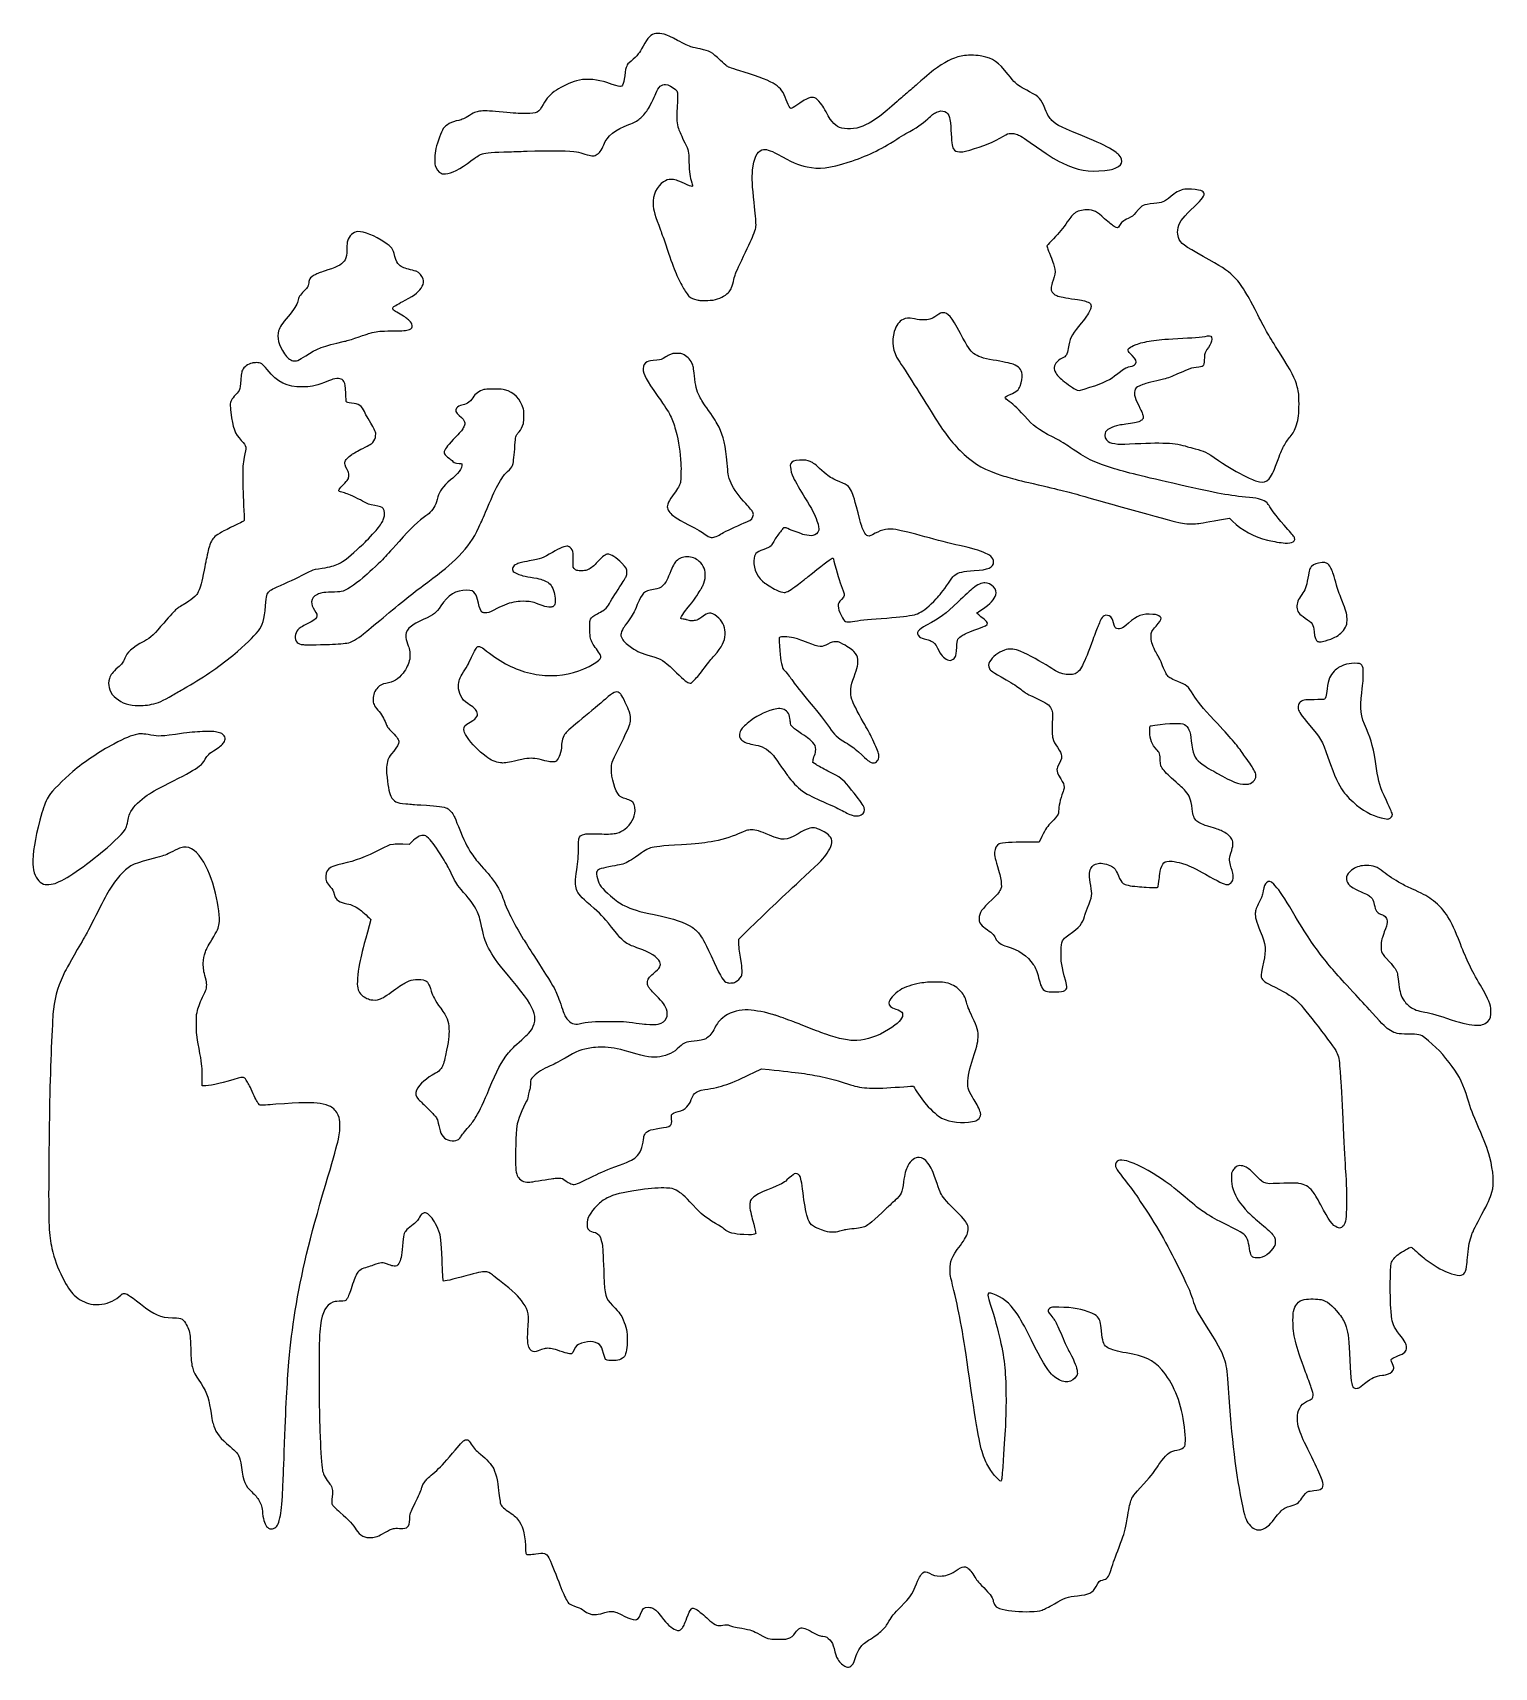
# Model space of a CAD drawing. Header units: centimetres. Extents: x -9.9 to 8.6, y -9.3 to 11.4.
import ezdxf

# ---------------------------------------------------------------- set-up
doc = ezdxf.new("R2010")
doc.units = ezdxf.units.CM
doc.header["$MEASUREMENT"] = 0
doc.layers.add('Layer 1', color=7, linetype='Continuous')

msp = doc.modelspace()

# ---------------------------------------------------------------- linework, layer by layer
at = {"layer": 'Layer 1', "color": 46}
for points, knots in [([(-1.45006, 7.98659), (-1.45407, 7.98738), (-1.46637, 7.98977), (-1.4774, 7.99191), (-1.4774, 7.99191), (-1.51299, 7.99879), (-1.55426, 8.01783), (-1.57815, 8.03837), (-1.57815, 8.03837), (-1.58831, 8.04711), (-1.63168, 8.11248), (-1.65496, 8.15416), (-1.65496, 8.15416), (-1.72711, 8.28337), (-1.76804, 8.38499), (-1.87116, 8.69113), (-1.87116, 8.69113), (-1.89078, 8.7494), (-1.92031, 8.83241), (-1.93678, 8.87561), (-1.93678, 8.87561), (-2.00427, 9.05269), (-2.02631, 9.13051), (-2.0305, 9.20659), (-2.0305, 9.20659), (-2.03684, 9.321), (-1.98422, 9.4323), (-1.89711, 9.48872), (-1.89711, 9.48872), (-1.86252, 9.5111), (-1.8393, 9.51863), (-1.8043, 9.51876), (-1.8043, 9.51876), (-1.75865, 9.51894), (-1.72456, 9.50837), (-1.63235, 9.46552), (-1.63235, 9.46552), (-1.59011, 9.4459), (-1.53924, 9.42685), (-1.5354, 9.42924), (-1.5354, 9.42924), (-1.52983, 9.43268), (-1.5317, 9.45412), (-1.53951, 9.47684), (-1.53951, 9.47684), (-1.56427, 9.54878), (-1.57161, 9.60211), (-1.57616, 9.74317), (-1.57616, 9.74317), (-1.58063, 9.88159), (-1.58058, 9.88132), (-1.62943, 9.98243), (-1.62943, 9.98243), (-1.6679, 10.06207), (-1.69791, 10.12991), (-1.70943, 10.16326), (-1.70943, 10.16326), (-1.72878, 10.2193), (-1.73565, 10.29783), (-1.72924, 10.38973), (-1.72924, 10.38973), (-1.727, 10.42189), (-1.72349, 10.48328), (-1.72143, 10.52616), (-1.72143, 10.52616), (-1.71689, 10.62042), (-1.71892, 10.63038), (-1.74882, 10.66034), (-1.74882, 10.66034), (-1.77469, 10.68626), (-1.84193, 10.72002), (-1.87335, 10.72288), (-1.87335, 10.72288), (-1.92474, 10.72753), (-1.96245, 10.69225), (-1.99508, 10.6089), (-1.99508, 10.6089), (-2.01473, 10.55878), (-2.0772, 10.43512), (-2.10037, 10.40048), (-2.10037, 10.40048), (-2.12859, 10.35832), (-2.16636, 10.31492), (-2.19714, 10.28927), (-2.19714, 10.28927), (-2.23339, 10.25909), (-2.27319, 10.23769), (-2.33687, 10.21417), (-2.33687, 10.21417), (-2.51154, 10.14961), (-2.61191, 10.06874), (-2.65645, 9.95662), (-2.65645, 9.95662), (-2.68498, 9.88481), (-2.71233, 9.84811), (-2.75186, 9.82861), (-2.75186, 9.82861), (-2.77405, 9.81768), (-2.77703, 9.81714), (-2.80541, 9.81902), (-2.80541, 9.81902), (-2.8267, 9.82042), (-2.85299, 9.82635), (-2.89562, 9.83931), (-2.89562, 9.83931), (-2.97901, 9.86471), (-2.97957, 9.86484), (-3.03442, 9.87085), (-3.03442, 9.87085), (-3.16433, 9.88506), (-3.3596, 9.88695), (-3.62842, 9.87659), (-3.62842, 9.87659), (-3.67756, 9.8747), (-3.7801, 9.87144), (-3.85629, 9.86935), (-3.85629, 9.86935), (-4.0463, 9.86416), (-4.15707, 9.85556), (-4.19274, 9.84327), (-4.19274, 9.84327), (-4.22675, 9.83154), (-4.26242, 9.81011), (-4.32318, 9.7649), (-4.32318, 9.7649), (-4.48704, 9.64295), (-4.58314, 9.59308), (-4.66248, 9.58878), (-4.66248, 9.58878), (-4.69258, 9.58714), (-4.69767, 9.58786), (-4.71613, 9.59633), (-4.71613, 9.59633), (-4.75277, 9.61313), (-4.78125, 9.65007), (-4.79329, 9.69639), (-4.79329, 9.69639), (-4.80366, 9.73631), (-4.79849, 9.83571), (-4.78216, 9.9098), (-4.78216, 9.9098), (-4.76354, 9.99429), (-4.71576, 10.1248), (-4.68938, 10.16322), (-4.68938, 10.16322), (-4.65634, 10.21134), (-4.58597, 10.24889), (-4.49448, 10.26719), (-4.49448, 10.26719), (-4.45252, 10.27559), (-4.41964, 10.29036), (-4.35609, 10.32939), (-4.35609, 10.32939), (-4.28344, 10.374), (-4.26737, 10.38011), (-4.20985, 10.38505), (-4.20985, 10.38505), (-4.15237, 10.38999), (-4.07367, 10.38623), (-3.93102, 10.37171), (-3.93102, 10.37171), (-3.79945, 10.35832), (-3.73452, 10.35432), (-3.64301, 10.35395), (-3.64301, 10.35395), (-3.49794, 10.35336), (-3.48094, 10.36231), (-3.42281, 10.4701), (-3.42281, 10.4701), (-3.38118, 10.54731), (-3.33407, 10.59807), (-3.25473, 10.65119), (-3.25473, 10.65119), (-3.19518, 10.69105), (-3.0732, 10.74746), (-3.00134, 10.76836), (-3.00134, 10.76836), (-2.90852, 10.79538), (-2.77802, 10.7916), (-2.65864, 10.75844), (-2.65864, 10.75844), (-2.64762, 10.75537), (-2.59818, 10.73957), (-2.5488, 10.72332), (-2.5488, 10.72332), (-2.47068, 10.69762), (-2.45692, 10.6941), (-2.44275, 10.69623), (-2.44275, 10.69623), (-2.42876, 10.69833), (-2.4254, 10.70063), (-2.41863, 10.71269), (-2.41863, 10.71269), (-2.40482, 10.7373), (-2.39659, 10.77177), (-2.39061, 10.82991), (-2.39061, 10.82991), (-2.38336, 10.90038), (-2.3769, 10.93231), (-2.36514, 10.95583), (-2.36514, 10.95583), (-2.3531, 10.97994), (-2.35284, 10.98022), (-2.31047, 11.01684), (-2.31047, 11.01684), (-2.26967, 11.05208), (-2.24483, 11.07721), (-2.2196, 11.10882), (-2.2196, 11.10882), (-2.19772, 11.13622), (-2.18916, 11.14985), (-2.15689, 11.20876), (-2.15689, 11.20876), (-2.09601, 11.3199), (-2.05826, 11.35684), (-1.99487, 11.36729), (-1.99487, 11.36729), (-1.92915, 11.37813), (-1.86976, 11.35915), (-1.72057, 11.27971), (-1.72057, 11.27971), (-1.64209, 11.2379), (-1.57293, 11.20601), (-1.53755, 11.19527), (-1.53755, 11.19527), (-1.52352, 11.19103), (-1.47627, 11.1804), (-1.43255, 11.17166), (-1.43255, 11.17166), (-1.31401, 11.14794), (-1.28804, 11.13327), (-1.17661, 11.02713), (-1.17661, 11.02713), (-1.14453, 10.99657), (-1.1082, 10.96435), (-1.0959, 10.9555), (-1.0959, 10.9555), (-1.07041, 10.9372), (-1.0363, 10.92507), (-0.87628, 10.87736), (-0.87628, 10.87736), (-0.68936, 10.82164), (-0.54739, 10.7654), (-0.48327, 10.72168), (-0.48327, 10.72168), (-0.41389, 10.67438), (-0.37719, 10.62358), (-0.34363, 10.52855), (-0.34363, 10.52855), (-0.32745, 10.48269), (-0.30902, 10.4444), (-0.29474, 10.4269), (-0.29474, 10.4269), (-0.28634, 10.41662), (-0.28625, 10.41659), (-0.27233, 10.42242), (-0.27233, 10.42242), (-0.25418, 10.43002), (-0.22405, 10.44925), (-0.17218, 10.48635), (-0.17218, 10.48635), (-0.12285, 10.52163), (-0.06592, 10.55088), (-0.03608, 10.55625), (-0.03608, 10.55625), (-0.01139, 10.56069), (0.0155, 10.5563), (0.03406, 10.54482), (0.03406, 10.54482), (0.05097, 10.53436), (0.08939, 10.49227), (0.10906, 10.46268), (0.10906, 10.46268), (0.11835, 10.44868), (0.14199, 10.40845), (0.16159, 10.3733), (0.16159, 10.3733), (0.24088, 10.23105), (0.28074, 10.19046), (0.36241, 10.16873), (0.36241, 10.16873), (0.44871, 10.14578), (0.5696, 10.16187), (0.66269, 10.20867), (0.66269, 10.20867), (0.78337, 10.26935), (0.87254, 10.33557), (1.06375, 10.50652), (1.06375, 10.50652), (1.10886, 10.54687), (1.16792, 10.59865), (1.195, 10.6216), (1.195, 10.6216), (1.22206, 10.64455), (1.27703, 10.69225), (1.31712, 10.72756), (1.31712, 10.72756), (1.45026, 10.84484), (1.50507, 10.88979), (1.57416, 10.93837), (1.57416, 10.93837), (1.70296, 11.02895), (1.8003, 11.07147), (1.91627, 11.08777), (1.91627, 11.08777), (1.97276, 11.09571), (2.08488, 11.09291), (2.13492, 11.08228), (2.13492, 11.08228), (2.28193, 11.0511), (2.33969, 11.01043), (2.4702, 10.84634), (2.4702, 10.84634), (2.50536, 10.80214), (2.54411, 10.7565), (2.55634, 10.7449), (2.55634, 10.7449), (2.58947, 10.71349), (2.63746, 10.68319), (2.74046, 10.6287), (2.74046, 10.6287), (2.87109, 10.55958), (2.87891, 10.5509), (2.93968, 10.40748), (2.93968, 10.40748), (2.97573, 10.32245), (2.98976, 10.29878), (3.02413, 10.26519), (3.02413, 10.26519), (3.08518, 10.20551), (3.14362, 10.17703), (3.50081, 10.03282), (3.50081, 10.03282), (3.63835, 9.9773), (3.73651, 9.92773), (3.81968, 9.87181), (3.81968, 9.87181), (3.84058, 9.85777), (3.86468, 9.83906), (3.87324, 9.83022), (3.87324, 9.83022), (3.90371, 9.79883), (3.91827, 9.75115), (3.90609, 9.72259), (3.90609, 9.72259), (3.89416, 9.69459), (3.84834, 9.66507), (3.79346, 9.65005), (3.79346, 9.65005), (3.77897, 9.64607), (3.73348, 9.63856), (3.69238, 9.63335), (3.69238, 9.63335), (3.48946, 9.60764), (3.34946, 9.63198), (3.15462, 9.72684), (3.15462, 9.72684), (3.04872, 9.7784), (2.98274, 9.8205), (2.74628, 9.98742), (2.74628, 9.98742), (2.62932, 10.06999), (2.61554, 10.07818), (2.56937, 10.09241), (2.56937, 10.09241), (2.54891, 10.0987), (2.53393, 10.10074), (2.5093, 10.10049), (2.5093, 10.10049), (2.46968, 10.1001), (2.45697, 10.0958), (2.40894, 10.06657), (2.40894, 10.06657), (2.28951, 9.99387), (2.14973, 9.93627), (1.98248, 9.89086), (1.98248, 9.89086), (1.89636, 9.86746), (1.88138, 9.86466), (1.85306, 9.86669), (1.85306, 9.86669), (1.81625, 9.86931), (1.78985, 9.88296), (1.77498, 9.90706), (1.77498, 9.90706), (1.75994, 9.93146), (1.7504, 10.0038), (1.74365, 10.14499), (1.74365, 10.14499), (1.741, 10.20026), (1.73249, 10.27962), (1.72664, 10.30363), (1.72664, 10.30363), (1.70796, 10.38017), (1.64007, 10.40707), (1.5601, 10.36957), (1.5601, 10.36957), (1.5275, 10.35429), (1.49902, 10.33297), (1.45021, 10.28738), (1.45021, 10.28738), (1.37759, 10.21955), (1.3128, 10.17538), (1.17312, 10.09855), (1.17312, 10.09855), (1.14605, 10.08366), (1.09437, 10.05255), (1.05829, 10.0294), (1.05829, 10.0294), (0.84134, 9.89035), (0.68498, 9.81604), (0.44213, 9.73663), (0.44213, 9.73663), (0.21537, 9.66246), (0.06476, 9.64551), (-0.08005, 9.67775), (-0.08005, 9.67775), (-0.19514, 9.7034), (-0.27876, 9.73909), (-0.45343, 9.83712), (-0.45343, 9.83712), (-0.55233, 9.89264), (-0.6035, 9.90711), (-0.65144, 9.89314), (-0.65144, 9.89314), (-0.71403, 9.87492), (-0.75661, 9.783), (-0.77003, 9.63725), (-0.77003, 9.63725), (-0.77908, 9.53907), (-0.77381, 9.43039), (-0.75006, 9.22446), (-0.75006, 9.22446), (-0.73459, 9.09042), (-0.72635, 8.99305), (-0.72635, 8.94444), (-0.72635, 8.94444), (-0.72635, 8.9108), (-0.72759, 8.90424), (-0.74136, 8.86521), (-0.74136, 8.86521), (-0.76468, 8.79911), (-0.79478, 8.73098), (-0.86025, 8.59617), (-0.86025, 8.59617), (-0.92836, 8.45587), (-0.98044, 8.34093), (-0.99181, 8.30575), (-0.99181, 8.30575), (-0.99602, 8.2927), (-1.00598, 8.25735), (-1.01392, 8.22719), (-1.01392, 8.22719), (-1.03742, 8.13795), (-1.04707, 8.11625), (-1.07783, 8.08346), (-1.07783, 8.08346), (-1.12073, 8.03773), (-1.19042, 8.00409), (-1.27141, 7.99002), (-1.27141, 7.99002), (-1.30168, 7.98477), (-1.42847, 7.98232), (-1.45006, 7.98659)], [0, 0, 0, 0, 0.00854701, 0.00854701, 0.00854701, 0.00854701, 0.01709402, 0.01709402, 0.01709402, 0.01709402, 0.02564103, 0.02564103, 0.02564103, 0.02564103, 0.03418803, 0.03418803, 0.03418803, 0.03418803, 0.04273504, 0.04273504, 0.04273504, 0.04273504, 0.05128205, 0.05128205, 0.05128205, 0.05128205, 0.05982906, 0.05982906, 0.05982906, 0.05982906, 0.06837607, 0.06837607, 0.06837607, 0.06837607, 0.07692308, 0.07692308, 0.07692308, 0.07692308, 0.08547009, 0.08547009, 0.08547009, 0.08547009, 0.09401709, 0.09401709, 0.09401709, 0.09401709, 0.1025641, 0.1025641, 0.1025641, 0.1025641, 0.11111111, 0.11111111, 0.11111111, 0.11111111, 0.11965812, 0.11965812, 0.11965812, 0.11965812, 0.12820513, 0.12820513, 0.12820513, 0.12820513, 0.13675214, 0.13675214, 0.13675214, 0.13675214, 0.14529915, 0.14529915, 0.14529915, 0.14529915, 0.15384615, 0.15384615, 0.15384615, 0.15384615, 0.16239316, 0.16239316, 0.16239316, 0.16239316, 0.17094017, 0.17094017, 0.17094017, 0.17094017, 0.17948718, 0.17948718, 0.17948718, 0.17948718, 0.18803419, 0.18803419, 0.18803419, 0.18803419, 0.1965812, 0.1965812, 0.1965812, 0.1965812, 0.20512821, 0.20512821, 0.20512821, 0.20512821, 0.21367521, 0.21367521, 0.21367521, 0.21367521, 0.22222222, 0.22222222, 0.22222222, 0.22222222, 0.23076923, 0.23076923, 0.23076923, 0.23076923, 0.23931624, 0.23931624, 0.23931624, 0.23931624, 0.24786325, 0.24786325, 0.24786325, 0.24786325, 0.25641026, 0.25641026, 0.25641026, 0.25641026, 0.26495726, 0.26495726, 0.26495726, 0.26495726, 0.27350427, 0.27350427, 0.27350427, 0.27350427, 0.28205128, 0.28205128, 0.28205128, 0.28205128, 0.29059829, 0.29059829, 0.29059829, 0.29059829, 0.2991453, 0.2991453, 0.2991453, 0.2991453, 0.30769231, 0.30769231, 0.30769231, 0.30769231, 0.31623932, 0.31623932, 0.31623932, 0.31623932, 0.32478632, 0.32478632, 0.32478632, 0.32478632, 0.33333333, 0.33333333, 0.33333333, 0.33333333, 0.34188034, 0.34188034, 0.34188034, 0.34188034, 0.35042735, 0.35042735, 0.35042735, 0.35042735, 0.35897436, 0.35897436, 0.35897436, 0.35897436, 0.36752137, 0.36752137, 0.36752137, 0.36752137, 0.37606838, 0.37606838, 0.37606838, 0.37606838, 0.38461538, 0.38461538, 0.38461538, 0.38461538, 0.39316239, 0.39316239, 0.39316239, 0.39316239, 0.4017094, 0.4017094, 0.4017094, 0.4017094, 0.41025641, 0.41025641, 0.41025641, 0.41025641, 0.41880342, 0.41880342, 0.41880342, 0.41880342, 0.42735043, 0.42735043, 0.42735043, 0.42735043, 0.43589744, 0.43589744, 0.43589744, 0.43589744, 0.44444444, 0.44444444, 0.44444444, 0.44444444, 0.45299145, 0.45299145, 0.45299145, 0.45299145, 0.46153846, 0.46153846, 0.46153846, 0.46153846, 0.47008547, 0.47008547, 0.47008547, 0.47008547, 0.47863248, 0.47863248, 0.47863248, 0.47863248, 0.48717949, 0.48717949, 0.48717949, 0.48717949, 0.4957265, 0.4957265, 0.4957265, 0.4957265, 0.5042735, 0.5042735, 0.5042735, 0.5042735, 0.51282051, 0.51282051, 0.51282051, 0.51282051, 0.52136752, 0.52136752, 0.52136752, 0.52136752, 0.52991453, 0.52991453, 0.52991453, 0.52991453, 0.53846154, 0.53846154, 0.53846154, 0.53846154, 0.54700855, 0.54700855, 0.54700855, 0.54700855, 0.55555556, 0.55555556, 0.55555556, 0.55555556, 0.56410256, 0.56410256, 0.56410256, 0.56410256, 0.57264957, 0.57264957, 0.57264957, 0.57264957, 0.58119658, 0.58119658, 0.58119658, 0.58119658, 0.58974359, 0.58974359, 0.58974359, 0.58974359, 0.5982906, 0.5982906, 0.5982906, 0.5982906, 0.60683761, 0.60683761, 0.60683761, 0.60683761, 0.61538462, 0.61538462, 0.61538462, 0.61538462, 0.62393162, 0.62393162, 0.62393162, 0.62393162, 0.63247863, 0.63247863, 0.63247863, 0.63247863, 0.64102564, 0.64102564, 0.64102564, 0.64102564, 0.64957265, 0.64957265, 0.64957265, 0.64957265, 0.65811966, 0.65811966, 0.65811966, 0.65811966, 0.66666667, 0.66666667, 0.66666667, 0.66666667, 0.67521368, 0.67521368, 0.67521368, 0.67521368, 0.68376068, 0.68376068, 0.68376068, 0.68376068, 0.69230769, 0.69230769, 0.69230769, 0.69230769, 0.7008547, 0.7008547, 0.7008547, 0.7008547, 0.70940171, 0.70940171, 0.70940171, 0.70940171, 0.71794872, 0.71794872, 0.71794872, 0.71794872, 0.72649573, 0.72649573, 0.72649573, 0.72649573, 0.73504274, 0.73504274, 0.73504274, 0.73504274, 0.74358974, 0.74358974, 0.74358974, 0.74358974, 0.75213675, 0.75213675, 0.75213675, 0.75213675, 0.76068376, 0.76068376, 0.76068376, 0.76068376, 0.76923077, 0.76923077, 0.76923077, 0.76923077, 0.77777778, 0.77777778, 0.77777778, 0.77777778, 0.78632479, 0.78632479, 0.78632479, 0.78632479, 0.79487179, 0.79487179, 0.79487179, 0.79487179, 0.8034188, 0.8034188, 0.8034188, 0.8034188, 0.81196581, 0.81196581, 0.81196581, 0.81196581, 0.82051282, 0.82051282, 0.82051282, 0.82051282, 0.82905983, 0.82905983, 0.82905983, 0.82905983, 0.83760684, 0.83760684, 0.83760684, 0.83760684, 0.84615385, 0.84615385, 0.84615385, 0.84615385, 0.85470085, 0.85470085, 0.85470085, 0.85470085, 0.86324786, 0.86324786, 0.86324786, 0.86324786, 0.87179487, 0.87179487, 0.87179487, 0.87179487, 0.88034188, 0.88034188, 0.88034188, 0.88034188, 0.88888889, 0.88888889, 0.88888889, 0.88888889, 0.8974359, 0.8974359, 0.8974359, 0.8974359, 0.90598291, 0.90598291, 0.90598291, 0.90598291, 0.91452991, 0.91452991, 0.91452991, 0.91452991, 0.92307692, 0.92307692, 0.92307692, 0.92307692, 0.93162393, 0.93162393, 0.93162393, 0.93162393, 0.94017094, 0.94017094, 0.94017094, 0.94017094, 0.94871795, 0.94871795, 0.94871795, 0.94871795, 0.95726496, 0.95726496, 0.95726496, 0.95726496, 0.96581197, 0.96581197, 0.96581197, 0.96581197, 0.97435897, 0.97435897, 0.97435897, 0.97435897, 0.98290598, 0.98290598, 0.98290598, 0.98290598, 1, 1, 1, 1]), ([(5.65416, 5.68477), (5.60888, 5.69501), (5.56248, 5.71298), (5.49819, 5.74512), (5.49819, 5.74512), (5.36146, 5.81353), (5.27078, 5.86659), (5.13609, 5.95701), (5.13609, 5.95701), (4.96866, 6.06937), (4.95876, 6.07428), (4.83768, 6.10474), (4.83768, 6.10474), (4.80229, 6.11366), (4.75849, 6.1258), (4.74036, 6.13174), (4.74036, 6.13174), (4.5866, 6.18208), (4.42211, 6.18978), (4.00495, 6.16618), (4.00495, 6.16618), (3.91489, 6.16108), (3.88978, 6.1608), (3.85728, 6.16449), (3.85728, 6.16449), (3.80708, 6.1702), (3.75405, 6.18386), (3.73616, 6.19574), (3.73616, 6.19574), (3.70077, 6.2192), (3.68469, 6.26336), (3.69628, 6.30519), (3.69628, 6.30519), (3.70698, 6.34377), (3.78627, 6.38757), (3.87506, 6.40395), (3.87506, 6.40395), (3.89189, 6.40705), (3.93107, 6.41299), (3.96215, 6.41716), (3.96215, 6.41716), (4.0419, 6.42785), (4.10998, 6.44187), (4.13395, 6.45251), (4.13395, 6.45251), (4.14524, 6.45753), (4.16065, 6.46798), (4.1682, 6.47572), (4.1682, 6.47572), (4.18161, 6.48947), (4.18189, 6.49034), (4.17995, 6.51105), (4.17995, 6.51105), (4.17701, 6.54209), (4.17004, 6.5598), (4.12393, 6.65282), (4.12393, 6.65282), (4.0652, 6.77136), (4.05668, 6.81181), (4.08048, 6.8589), (4.08048, 6.8589), (4.09319, 6.88403), (4.1122, 6.89629), (4.17531, 6.92007), (4.17531, 6.92007), (4.20627, 6.93171), (4.33939, 6.9662), (4.41909, 6.98322), (4.41909, 6.98322), (4.46697, 6.99344), (4.52894, 7.01458), (4.59105, 7.04187), (4.59105, 7.04187), (4.61912, 7.05421), (4.67548, 7.07829), (4.71632, 7.0954), (4.71632, 7.0954), (4.71632, 7.0954), (4.79054, 7.12649), (4.79054, 7.12649), (4.79054, 7.12649), (4.79054, 7.12649), (4.84974, 7.13348), (4.84974, 7.13348), (4.84974, 7.13348), (4.95189, 7.14557), (4.95045, 7.14418), (4.95417, 7.23269), (4.95417, 7.23269), (4.95563, 7.26736), (4.95802, 7.30066), (4.95947, 7.30669), (4.95947, 7.30669), (4.96393, 7.32503), (4.97742, 7.34868), (5.00638, 7.38888), (5.00638, 7.38888), (5.03671, 7.43101), (5.04871, 7.46053), (5.04912, 7.49401), (5.04912, 7.49401), (5.04959, 7.5335), (5.03844, 7.54204), (4.99574, 7.53498), (4.99574, 7.53498), (4.91581, 7.52176), (4.79878, 7.51158), (4.61839, 7.50212), (4.61839, 7.50212), (4.43195, 7.49235), (4.37805, 7.48766), (4.27932, 7.47257), (4.27932, 7.47257), (4.21263, 7.46238), (4.13594, 7.44366), (4.08962, 7.42623), (4.08962, 7.42623), (4.0391, 7.4072), (4.02303, 7.39871), (4.00343, 7.3806), (4.00343, 7.3806), (3.98856, 7.36687), (3.98732, 7.36443), (3.98947, 7.35301), (3.98947, 7.35301), (3.99298, 7.33425), (4.00603, 7.31693), (4.04058, 7.28527), (4.04058, 7.28527), (4.08702, 7.24267), (4.09988, 7.21073), (4.08213, 7.18198), (4.08213, 7.18198), (4.0718, 7.16523), (4.04962, 7.15323), (4.01664, 7.14654), (4.01664, 7.14654), (3.95663, 7.13435), (3.93898, 7.12387), (3.81725, 7.02803), (3.81725, 7.02803), (3.7409, 6.9679), (3.63271, 6.92158), (3.43078, 6.86255), (3.43078, 6.86255), (3.43078, 6.86255), (3.3679, 6.84418), (3.3679, 6.84418), (3.3679, 6.84418), (3.3679, 6.84418), (3.34563, 6.84988), (3.34563, 6.84988), (3.34563, 6.84988), (3.33338, 6.85304), (3.31729, 6.8593), (3.30988, 6.8638), (3.30988, 6.8638), (3.29318, 6.87398), (3.18322, 6.95554), (3.14582, 6.98551), (3.14582, 6.98551), (3.09512, 7.02614), (3.05839, 7.0786), (3.0525, 7.11884), (3.0525, 7.11884), (3.0454, 7.16723), (3.08424, 7.21811), (3.15454, 7.25249), (3.15454, 7.25249), (3.20339, 7.27637), (3.21911, 7.30159), (3.23029, 7.37401), (3.23029, 7.37401), (3.24939, 7.49779), (3.27175, 7.54625), (3.36021, 7.65555), (3.36021, 7.65555), (3.46082, 7.77986), (3.48088, 7.80786), (3.50424, 7.85646), (3.50424, 7.85646), (3.51665, 7.88229), (3.51914, 7.89119), (3.51909, 7.90942), (3.51909, 7.90942), (3.519, 7.94095), (3.51131, 7.95201), (3.48122, 7.96384), (3.48122, 7.96384), (3.44046, 7.97985), (3.40583, 7.98758), (3.315, 8.00088), (3.315, 8.00088), (3.19698, 8.01817), (3.11625, 8.03399), (3.08607, 8.04574), (3.08607, 8.04574), (3.05309, 8.05862), (3.02327, 8.0848), (3.01752, 8.10598), (3.01752, 8.10598), (3.01514, 8.1148), (3.01414, 8.13446), (3.01517, 8.15233), (3.01517, 8.15233), (3.01668, 8.17832), (3.02033, 8.19262), (3.03762, 8.24002), (3.03762, 8.24002), (3.06318, 8.31012), (3.06637, 8.33029), (3.05967, 8.37978), (3.05967, 8.37978), (3.05318, 8.42787), (3.04228, 8.46244), (3.00531, 8.55233), (3.00531, 8.55233), (2.98877, 8.59252), (2.97155, 8.63656), (2.96705, 8.6502), (2.96705, 8.6502), (2.96705, 8.6502), (2.95884, 8.67501), (2.95884, 8.67501), (2.95884, 8.67501), (2.95884, 8.67501), (2.96738, 8.68551), (2.96738, 8.68551), (2.96738, 8.68551), (2.97208, 8.69129), (3.00609, 8.72779), (3.04292, 8.76664), (3.04292, 8.76664), (3.11841, 8.84624), (3.16286, 8.9001), (3.21846, 8.97939), (3.21846, 8.97939), (3.27089, 9.05414), (3.28273, 9.06845), (3.30835, 9.0879), (3.30835, 9.0879), (3.34826, 9.11823), (3.39922, 9.1328), (3.46449, 9.1325), (3.46449, 9.1325), (3.55159, 9.1321), (3.59453, 9.11113), (3.69189, 9.02134), (3.69189, 9.02134), (3.74985, 8.96788), (3.7831, 8.94096), (3.81265, 8.92352), (3.81265, 8.92352), (3.85386, 8.89925), (3.86451, 8.90087), (3.87964, 8.93371), (3.87964, 8.93371), (3.89723, 8.97186), (3.92813, 8.99715), (3.99129, 9.02503), (3.99129, 9.02503), (4.03696, 9.04519), (4.0546, 9.05865), (4.08869, 9.09929), (4.08869, 9.09929), (4.13828, 9.15843), (4.15957, 9.17926), (4.17953, 9.18822), (4.17953, 9.18822), (4.20584, 9.19999), (4.24209, 9.2067), (4.31532, 9.21331), (4.31532, 9.21331), (4.43063, 9.22373), (4.43468, 9.22543), (4.53452, 9.30496), (4.53452, 9.30496), (4.58461, 9.34486), (4.60213, 9.35691), (4.63115, 9.37141), (4.63115, 9.37141), (4.67489, 9.39328), (4.68834, 9.39612), (4.74598, 9.39557), (4.74598, 9.39557), (4.80441, 9.39501), (4.88338, 9.38667), (4.91243, 9.37796), (4.91243, 9.37796), (4.93527, 9.37111), (4.95378, 9.35217), (4.95378, 9.33563), (4.95378, 9.33563), (4.95378, 9.30071), (4.91054, 9.24858), (4.78426, 9.13132), (4.78426, 9.13132), (4.67034, 9.02553), (4.63047, 8.96393), (4.61875, 8.87562), (4.61875, 8.87562), (4.61471, 8.84517), (4.61818, 8.80684), (4.62732, 8.78107), (4.62732, 8.78107), (4.65235, 8.71033), (4.70248, 8.67216), (4.94104, 8.5422), (4.94104, 8.5422), (5.16475, 8.42032), (5.24231, 8.36953), (5.32153, 8.29306), (5.32153, 8.29306), (5.37594, 8.24053), (5.41637, 8.18888), (5.47025, 8.10303), (5.47025, 8.10303), (5.504, 8.04924), (5.53165, 7.99801), (5.63196, 7.80349), (5.63196, 7.80349), (5.74157, 7.59091), (5.76496, 7.55023), (5.90721, 7.32496), (5.90721, 7.32496), (6.06581, 7.0738), (6.1052, 6.99787), (6.13338, 6.88923), (6.13338, 6.88923), (6.15213, 6.81692), (6.15505, 6.78815), (6.15487, 6.67657), (6.15487, 6.67657), (6.15467, 6.54709), (6.14777, 6.48796), (6.12348, 6.40808), (6.12348, 6.40808), (6.10373, 6.34303), (6.07989, 6.29824), (6.04311, 6.257), (6.04311, 6.257), (6.01336, 6.22364), (5.98495, 6.18177), (5.95976, 6.13411), (5.95976, 6.13411), (5.93366, 6.08473), (5.91871, 6.0489), (5.87396, 5.92852), (5.87396, 5.92852), (5.82844, 5.80608), (5.8027, 5.7529), (5.77496, 5.72407), (5.77496, 5.72407), (5.738, 5.6856), (5.70208, 5.67393), (5.65416, 5.68477)], [0, 0, 0, 0, 0.01111111, 0.01111111, 0.01111111, 0.01111111, 0.02222222, 0.02222222, 0.02222222, 0.02222222, 0.03333333, 0.03333333, 0.03333333, 0.03333333, 0.04444444, 0.04444444, 0.04444444, 0.04444444, 0.05555556, 0.05555556, 0.05555556, 0.05555556, 0.06666667, 0.06666667, 0.06666667, 0.06666667, 0.07777778, 0.07777778, 0.07777778, 0.07777778, 0.08888889, 0.08888889, 0.08888889, 0.08888889, 0.1, 0.1, 0.1, 0.1, 0.11111111, 0.11111111, 0.11111111, 0.11111111, 0.12222222, 0.12222222, 0.12222222, 0.12222222, 0.13333333, 0.13333333, 0.13333333, 0.13333333, 0.14444444, 0.14444444, 0.14444444, 0.14444444, 0.15555556, 0.15555556, 0.15555556, 0.15555556, 0.16666667, 0.16666667, 0.16666667, 0.16666667, 0.17777778, 0.17777778, 0.17777778, 0.17777778, 0.18888889, 0.18888889, 0.18888889, 0.18888889, 0.2, 0.2, 0.2, 0.2, 0.21111111, 0.21111111, 0.21111111, 0.21111111, 0.22222222, 0.22222222, 0.22222222, 0.22222222, 0.23333333, 0.23333333, 0.23333333, 0.23333333, 0.24444444, 0.24444444, 0.24444444, 0.24444444, 0.25555556, 0.25555556, 0.25555556, 0.25555556, 0.26666667, 0.26666667, 0.26666667, 0.26666667, 0.27777778, 0.27777778, 0.27777778, 0.27777778, 0.28888889, 0.28888889, 0.28888889, 0.28888889, 0.3, 0.3, 0.3, 0.3, 0.31111111, 0.31111111, 0.31111111, 0.31111111, 0.32222222, 0.32222222, 0.32222222, 0.32222222, 0.33333333, 0.33333333, 0.33333333, 0.33333333, 0.34444444, 0.34444444, 0.34444444, 0.34444444, 0.35555556, 0.35555556, 0.35555556, 0.35555556, 0.36666667, 0.36666667, 0.36666667, 0.36666667, 0.37777778, 0.37777778, 0.37777778, 0.37777778, 0.38888889, 0.38888889, 0.38888889, 0.38888889, 0.4, 0.4, 0.4, 0.4, 0.41111111, 0.41111111, 0.41111111, 0.41111111, 0.42222222, 0.42222222, 0.42222222, 0.42222222, 0.43333333, 0.43333333, 0.43333333, 0.43333333, 0.44444444, 0.44444444, 0.44444444, 0.44444444, 0.45555556, 0.45555556, 0.45555556, 0.45555556, 0.46666667, 0.46666667, 0.46666667, 0.46666667, 0.47777778, 0.47777778, 0.47777778, 0.47777778, 0.48888889, 0.48888889, 0.48888889, 0.48888889, 0.5, 0.5, 0.5, 0.5, 0.51111111, 0.51111111, 0.51111111, 0.51111111, 0.52222222, 0.52222222, 0.52222222, 0.52222222, 0.53333333, 0.53333333, 0.53333333, 0.53333333, 0.54444444, 0.54444444, 0.54444444, 0.54444444, 0.55555556, 0.55555556, 0.55555556, 0.55555556, 0.56666667, 0.56666667, 0.56666667, 0.56666667, 0.57777778, 0.57777778, 0.57777778, 0.57777778, 0.58888889, 0.58888889, 0.58888889, 0.58888889, 0.6, 0.6, 0.6, 0.6, 0.61111111, 0.61111111, 0.61111111, 0.61111111, 0.62222222, 0.62222222, 0.62222222, 0.62222222, 0.63333333, 0.63333333, 0.63333333, 0.63333333, 0.64444444, 0.64444444, 0.64444444, 0.64444444, 0.65555556, 0.65555556, 0.65555556, 0.65555556, 0.66666667, 0.66666667, 0.66666667, 0.66666667, 0.67777778, 0.67777778, 0.67777778, 0.67777778, 0.68888889, 0.68888889, 0.68888889, 0.68888889, 0.7, 0.7, 0.7, 0.7, 0.71111111, 0.71111111, 0.71111111, 0.71111111, 0.72222222, 0.72222222, 0.72222222, 0.72222222, 0.73333333, 0.73333333, 0.73333333, 0.73333333, 0.74444444, 0.74444444, 0.74444444, 0.74444444, 0.75555556, 0.75555556, 0.75555556, 0.75555556, 0.76666667, 0.76666667, 0.76666667, 0.76666667, 0.77777778, 0.77777778, 0.77777778, 0.77777778, 0.78888889, 0.78888889, 0.78888889, 0.78888889, 0.8, 0.8, 0.8, 0.8, 0.81111111, 0.81111111, 0.81111111, 0.81111111, 0.82222222, 0.82222222, 0.82222222, 0.82222222, 0.83333333, 0.83333333, 0.83333333, 0.83333333, 0.84444444, 0.84444444, 0.84444444, 0.84444444, 0.85555556, 0.85555556, 0.85555556, 0.85555556, 0.86666667, 0.86666667, 0.86666667, 0.86666667, 0.87777778, 0.87777778, 0.87777778, 0.87777778, 0.88888889, 0.88888889, 0.88888889, 0.88888889, 0.9, 0.9, 0.9, 0.9, 0.91111111, 0.91111111, 0.91111111, 0.91111111, 0.92222222, 0.92222222, 0.92222222, 0.92222222, 0.93333333, 0.93333333, 0.93333333, 0.93333333, 0.94444444, 0.94444444, 0.94444444, 0.94444444, 0.95555556, 0.95555556, 0.95555556, 0.95555556, 0.96666667, 0.96666667, 0.96666667, 0.96666667, 0.97777778, 0.97777778, 0.97777778, 0.97777778, 1, 1, 1, 1]), ([(-6.59708, 7.22094), (-6.63388, 7.23022), (-6.66586, 7.25725), (-6.70249, 7.31003), (-6.70249, 7.31003), (-6.77543, 7.41523), (-6.80216, 7.5199), (-6.77636, 7.59936), (-6.77636, 7.59936), (-6.75977, 7.65044), (-6.73068, 7.69473), (-6.65761, 7.7802), (-6.65761, 7.7802), (-6.5812, 7.86956), (-6.54301, 7.9301), (-6.53442, 7.97551), (-6.53442, 7.97551), (-6.52532, 8.02361), (-6.50905, 8.04972), (-6.45283, 8.10657), (-6.45283, 8.10657), (-6.43103, 8.12861), (-6.4108, 8.15125), (-6.4079, 8.15685), (-6.4079, 8.15685), (-6.40502, 8.16247), (-6.39936, 8.1853), (-6.39535, 8.20759), (-6.39535, 8.20759), (-6.39134, 8.22989), (-6.38565, 8.25283), (-6.38268, 8.25859), (-6.38268, 8.25859), (-6.37525, 8.27297), (-6.34545, 8.29453), (-6.30627, 8.31388), (-6.30627, 8.31388), (-6.26383, 8.33485), (-6.24955, 8.34019), (-6.15216, 8.37153), (-6.15216, 8.37153), (-6.01731, 8.41493), (-5.96054, 8.44867), (-5.93523, 8.50049), (-5.93523, 8.50049), (-5.9163, 8.53918), (-5.91328, 8.55731), (-5.91193, 8.63999), (-5.91193, 8.63999), (-5.91102, 8.69601), (-5.90911, 8.72207), (-5.90491, 8.73664), (-5.90491, 8.73664), (-5.88513, 8.8049), (-5.83143, 8.85336), (-5.77181, 8.85673), (-5.77181, 8.85673), (-5.69495, 8.86109), (-5.55697, 8.8061), (-5.42887, 8.72005), (-5.42887, 8.72005), (-5.33946, 8.65999), (-5.33237, 8.64993), (-5.30312, 8.5415), (-5.30312, 8.5415), (-5.28742, 8.48323), (-5.27375, 8.45639), (-5.24925, 8.43568), (-5.24925, 8.43568), (-5.21155, 8.40381), (-5.18104, 8.39072), (-5.10315, 8.37295), (-5.10315, 8.37295), (-5.07308, 8.3661), (-5.04192, 8.35767), (-5.03389, 8.35421), (-5.03389, 8.35421), (-4.99499, 8.33743), (-4.95942, 8.29858), (-4.94642, 8.2587), (-4.94642, 8.2587), (-4.93656, 8.22845), (-4.94005, 8.19202), (-4.95541, 8.16459), (-4.95541, 8.16459), (-4.99408, 8.09564), (-5.04074, 8.05797), (-5.17466, 7.98767), (-5.17466, 7.98767), (-5.25804, 7.9439), (-5.31143, 7.91285), (-5.32283, 7.90148), (-5.32283, 7.90148), (-5.32774, 7.89656), (-5.33102, 7.88886), (-5.33102, 7.88217), (-5.33102, 7.88217), (-5.33102, 7.87277), (-5.32756, 7.86848), (-5.30869, 7.85458), (-5.30869, 7.85458), (-5.29643, 7.84552), (-5.26403, 7.82547), (-5.2367, 7.81003), (-5.2367, 7.81003), (-5.17032, 7.7725), (-5.14869, 7.75764), (-5.12158, 7.73096), (-5.12158, 7.73096), (-5.09518, 7.70497), (-5.0871, 7.69107), (-5.0845, 7.66721), (-5.0845, 7.66721), (-5.08168, 7.64133), (-5.09108, 7.62683), (-5.11622, 7.61823), (-5.11622, 7.61823), (-5.16421, 7.6018), (-5.19097, 7.59947), (-5.34013, 7.59861), (-5.34013, 7.59861), (-5.4931, 7.59774), (-5.51859, 7.59567), (-5.58929, 7.57842), (-5.58929, 7.57842), (-5.63393, 7.56752), (-5.64744, 7.56312), (-5.81209, 7.50591), (-5.81209, 7.50591), (-5.87039, 7.48565), (-5.9168, 7.47215), (-5.95793, 7.46347), (-5.95793, 7.46347), (-6.19228, 7.41401), (-6.31186, 7.36904), (-6.43257, 7.28497), (-6.43257, 7.28497), (-6.52037, 7.22381), (-6.55498, 7.21035), (-6.59708, 7.22094)], [0, 0, 0, 0, 0.02777778, 0.02777778, 0.02777778, 0.02777778, 0.05555556, 0.05555556, 0.05555556, 0.05555556, 0.08333333, 0.08333333, 0.08333333, 0.08333333, 0.11111111, 0.11111111, 0.11111111, 0.11111111, 0.13888889, 0.13888889, 0.13888889, 0.13888889, 0.16666667, 0.16666667, 0.16666667, 0.16666667, 0.19444444, 0.19444444, 0.19444444, 0.19444444, 0.22222222, 0.22222222, 0.22222222, 0.22222222, 0.25, 0.25, 0.25, 0.25, 0.27777778, 0.27777778, 0.27777778, 0.27777778, 0.30555556, 0.30555556, 0.30555556, 0.30555556, 0.33333333, 0.33333333, 0.33333333, 0.33333333, 0.36111111, 0.36111111, 0.36111111, 0.36111111, 0.38888889, 0.38888889, 0.38888889, 0.38888889, 0.41666667, 0.41666667, 0.41666667, 0.41666667, 0.44444444, 0.44444444, 0.44444444, 0.44444444, 0.47222222, 0.47222222, 0.47222222, 0.47222222, 0.5, 0.5, 0.5, 0.5, 0.52777778, 0.52777778, 0.52777778, 0.52777778, 0.55555556, 0.55555556, 0.55555556, 0.55555556, 0.58333333, 0.58333333, 0.58333333, 0.58333333, 0.61111111, 0.61111111, 0.61111111, 0.61111111, 0.63888889, 0.63888889, 0.63888889, 0.63888889, 0.66666667, 0.66666667, 0.66666667, 0.66666667, 0.69444444, 0.69444444, 0.69444444, 0.69444444, 0.72222222, 0.72222222, 0.72222222, 0.72222222, 0.75, 0.75, 0.75, 0.75, 0.77777778, 0.77777778, 0.77777778, 0.77777778, 0.80555556, 0.80555556, 0.80555556, 0.80555556, 0.83333333, 0.83333333, 0.83333333, 0.83333333, 0.86111111, 0.86111111, 0.86111111, 0.86111111, 0.88888889, 0.88888889, 0.88888889, 0.88888889, 0.91666667, 0.91666667, 0.91666667, 0.91666667, 0.94444444, 0.94444444, 0.94444444, 0.94444444, 1, 1, 1, 1]), ([(5.95276, 4.91237), (5.89152, 4.91987), (5.80289, 4.93547), (5.75621, 4.94698), (5.75621, 4.94698), (5.58692, 4.98868), (5.429, 5.07438), (5.31108, 5.18852), (5.31108, 5.18852), (5.31108, 5.18852), (5.27277, 5.22558), (5.27277, 5.22558), (5.27277, 5.22558), (5.27277, 5.22558), (5.22356, 5.21677), (5.22356, 5.21677), (5.22356, 5.21677), (5.00643, 5.17787), (4.90279, 5.16036), (4.87047, 5.15711), (4.87047, 5.15711), (4.79785, 5.14979), (4.7215, 5.1531), (4.6512, 5.1666), (4.6512, 5.1666), (4.5963, 5.17715), (3.73954, 5.41174), (3.51919, 5.47656), (3.51919, 5.47656), (3.3024, 5.54034), (3.19429, 5.56838), (2.91398, 5.63358), (2.91398, 5.63358), (2.54148, 5.72018), (2.44796, 5.74516), (2.31607, 5.79328), (2.31607, 5.79328), (2.11849, 5.86534), (2.00461, 5.93765), (1.8602, 6.08267), (1.8602, 6.08267), (1.7345, 6.20891), (1.63622, 6.34137), (1.49137, 6.57976), (1.49137, 6.57976), (1.40474, 6.72231), (1.15069, 7.12176), (1.08016, 7.22627), (1.08016, 7.22627), (1.00746, 7.33404), (0.98738, 7.46769), (1.02558, 7.58978), (1.02558, 7.58978), (1.05139, 7.67227), (1.08511, 7.71909), (1.13723, 7.74482), (1.13723, 7.74482), (1.17693, 7.76442), (1.19454, 7.76509), (1.28248, 7.7504), (1.28248, 7.7504), (1.37686, 7.73465), (1.42977, 7.73406), (1.47697, 7.74828), (1.47697, 7.74828), (1.51677, 7.76026), (1.52432, 7.76413), (1.56316, 7.79258), (1.56316, 7.79258), (1.60838, 7.82569), (1.61555, 7.82886), (1.64523, 7.82886), (1.64523, 7.82886), (1.70899, 7.82886), (1.74346, 7.78725), (1.86296, 7.56604), (1.86296, 7.56604), (1.9558, 7.39419), (1.98866, 7.34478), (2.03099, 7.31332), (2.03099, 7.31332), (2.08541, 7.27288), (2.14814, 7.25189), (2.27961, 7.23013), (2.27961, 7.23013), (2.39572, 7.2109), (2.49779, 7.189), (2.53266, 7.17587), (2.53266, 7.17587), (2.60554, 7.14839), (2.63664, 7.11316), (2.64573, 7.04775), (2.64573, 7.04775), (2.65183, 7.00369), (2.64359, 6.95552), (2.62019, 6.89869), (2.62019, 6.89869), (2.59997, 6.84955), (2.57977, 6.8327), (2.49435, 6.79367), (2.49435, 6.79367), (2.46648, 6.78094), (2.4407, 6.76772), (2.43707, 6.76431), (2.43707, 6.76431), (2.42516, 6.75313), (2.43244, 6.74031), (2.46204, 6.72029), (2.46204, 6.72029), (2.51919, 6.68166), (2.57354, 6.63065), (2.67405, 6.52131), (2.67405, 6.52131), (2.79586, 6.38878), (2.83731, 6.35798), (3.03731, 6.25128), (3.03731, 6.25128), (3.14757, 6.19246), (3.19301, 6.16551), (3.25668, 6.12113), (3.25668, 6.12113), (3.45229, 5.98482), (3.55858, 5.93255), (3.77975, 5.86395), (3.77975, 5.86395), (3.96822, 5.80548), (4.16906, 5.75517), (4.64209, 5.64791), (4.64209, 5.64791), (5.13337, 5.53653), (5.26362, 5.51289), (5.5262, 5.48753), (5.5262, 5.48753), (5.65324, 5.47526), (5.70474, 5.45952), (5.75114, 5.41881), (5.75114, 5.41881), (5.75761, 5.41313), (5.77286, 5.39177), (5.78504, 5.37131), (5.78504, 5.37131), (5.8296, 5.29653), (5.87375, 5.24096), (6.01427, 5.08277), (6.01427, 5.08277), (6.07215, 5.01761), (6.09597, 4.98819), (6.09899, 4.97809), (6.09899, 4.97809), (6.10809, 4.94768), (6.0934, 4.92414), (6.06031, 4.91607), (6.06031, 4.91607), (6.03549, 4.91003), (5.98586, 4.90833), (5.95276, 4.91237)], [0, 0, 0, 0, 0.025, 0.025, 0.025, 0.025, 0.05, 0.05, 0.05, 0.05, 0.075, 0.075, 0.075, 0.075, 0.1, 0.1, 0.1, 0.1, 0.125, 0.125, 0.125, 0.125, 0.15, 0.15, 0.15, 0.15, 0.175, 0.175, 0.175, 0.175, 0.2, 0.2, 0.2, 0.2, 0.225, 0.225, 0.225, 0.225, 0.25, 0.25, 0.25, 0.25, 0.275, 0.275, 0.275, 0.275, 0.3, 0.3, 0.3, 0.3, 0.325, 0.325, 0.325, 0.325, 0.35, 0.35, 0.35, 0.35, 0.375, 0.375, 0.375, 0.375, 0.4, 0.4, 0.4, 0.4, 0.425, 0.425, 0.425, 0.425, 0.45, 0.45, 0.45, 0.45, 0.475, 0.475, 0.475, 0.475, 0.5, 0.5, 0.5, 0.5, 0.525, 0.525, 0.525, 0.525, 0.55, 0.55, 0.55, 0.55, 0.575, 0.575, 0.575, 0.575, 0.6, 0.6, 0.6, 0.6, 0.625, 0.625, 0.625, 0.625, 0.65, 0.65, 0.65, 0.65, 0.675, 0.675, 0.675, 0.675, 0.7, 0.7, 0.7, 0.7, 0.725, 0.725, 0.725, 0.725, 0.75, 0.75, 0.75, 0.75, 0.775, 0.775, 0.775, 0.775, 0.8, 0.8, 0.8, 0.8, 0.825, 0.825, 0.825, 0.825, 0.85, 0.85, 0.85, 0.85, 0.875, 0.875, 0.875, 0.875, 0.9, 0.9, 0.9, 0.9, 0.925, 0.925, 0.925, 0.925, 0.95, 0.95, 0.95, 0.95, 1, 1, 1, 1]), ([(-1.30788, 4.98503), (-1.32356, 4.98886), (-1.33807, 4.99702), (-1.36973, 5.01977), (-1.36973, 5.01977), (-1.4147, 5.05209), (-1.46491, 5.0812), (-1.58314, 5.14347), (-1.58314, 5.14347), (-1.73986, 5.226), (-1.79051, 5.25892), (-1.81962, 5.29717), (-1.81962, 5.29717), (-1.83712, 5.32016), (-1.84402, 5.3336), (-1.84944, 5.35517), (-1.84944, 5.35517), (-1.85834, 5.39057), (-1.83048, 5.44956), (-1.7619, 5.54051), (-1.7619, 5.54051), (-1.71927, 5.59707), (-1.69312, 5.64399), (-1.68559, 5.67749), (-1.68559, 5.67749), (-1.67879, 5.7078), (-1.67471, 5.84349), (-1.67831, 5.92065), (-1.67831, 5.92065), (-1.68509, 6.06604), (-1.70358, 6.18221), (-1.74578, 6.34415), (-1.74578, 6.34415), (-1.76655, 6.42391), (-1.78137, 6.46407), (-1.81312, 6.52679), (-1.81312, 6.52679), (-1.84445, 6.58868), (-1.87536, 6.63652), (-1.97008, 6.76981), (-1.97008, 6.76981), (-2.11956, 6.98012), (-2.15707, 7.05009), (-2.15701, 7.11856), (-2.15701, 7.11856), (-2.15698, 7.16655), (-2.14299, 7.19045), (-2.10497, 7.20755), (-2.10497, 7.20755), (-2.08243, 7.21768), (-2.05761, 7.22177), (-1.98174, 7.22783), (-1.98174, 7.22783), (-1.933, 7.23174), (-1.92637, 7.23414), (-1.86849, 7.26896), (-1.86849, 7.26896), (-1.85196, 7.2789), (-1.82571, 7.2931), (-1.81015, 7.3005), (-1.81015, 7.3005), (-1.81015, 7.3005), (-1.78184, 7.31398), (-1.78184, 7.31398), (-1.78184, 7.31398), (-1.78184, 7.31398), (-1.72897, 7.31398), (-1.72897, 7.31398), (-1.72897, 7.31398), (-1.67994, 7.314), (-1.67455, 7.3133), (-1.65477, 7.30451), (-1.65477, 7.30451), (-1.60524, 7.28247), (-1.56482, 7.24246), (-1.53955, 7.19045), (-1.53955, 7.19045), (-1.52193, 7.15417), (-1.51665, 7.12839), (-1.5065, 7.02906), (-1.5065, 7.02906), (-1.49387, 6.90549), (-1.47835, 6.84264), (-1.44282, 6.77129), (-1.44282, 6.77129), (-1.41686, 6.71916), (-1.39565, 6.68573), (-1.32681, 6.58847), (-1.32681, 6.58847), (-1.25238, 6.48334), (-1.2239, 6.43811), (-1.19461, 6.37855), (-1.19461, 6.37855), (-1.13926, 6.26599), (-1.11192, 6.14373), (-1.09296, 5.92406), (-1.09296, 5.92406), (-1.08801, 5.86681), (-1.08221, 5.80641), (-1.08007, 5.78984), (-1.08007, 5.78984), (-1.07564, 5.75575), (-1.06055, 5.70655), (-1.04248, 5.66743), (-1.04248, 5.66743), (-1.01068, 5.59858), (-0.93424, 5.49258), (-0.85741, 5.41083), (-0.85741, 5.41083), (-0.80418, 5.35419), (-0.77409, 5.31821), (-0.76511, 5.30052), (-0.76511, 5.30052), (-0.7485, 5.26777), (-0.76724, 5.22081), (-0.80662, 5.19646), (-0.80662, 5.19646), (-0.81166, 5.19336), (-0.86088, 5.17151), (-0.91599, 5.14793), (-0.91599, 5.14793), (-1.02857, 5.09977), (-1.14466, 5.044), (-1.1748, 5.02363), (-1.1748, 5.02363), (-1.22626, 4.98884), (-1.27068, 4.97596), (-1.30788, 4.98503)], [0, 0, 0, 0, 0.03030303, 0.03030303, 0.03030303, 0.03030303, 0.06060606, 0.06060606, 0.06060606, 0.06060606, 0.09090909, 0.09090909, 0.09090909, 0.09090909, 0.12121212, 0.12121212, 0.12121212, 0.12121212, 0.15151515, 0.15151515, 0.15151515, 0.15151515, 0.18181818, 0.18181818, 0.18181818, 0.18181818, 0.21212121, 0.21212121, 0.21212121, 0.21212121, 0.24242424, 0.24242424, 0.24242424, 0.24242424, 0.27272727, 0.27272727, 0.27272727, 0.27272727, 0.3030303, 0.3030303, 0.3030303, 0.3030303, 0.33333333, 0.33333333, 0.33333333, 0.33333333, 0.36363636, 0.36363636, 0.36363636, 0.36363636, 0.39393939, 0.39393939, 0.39393939, 0.39393939, 0.42424242, 0.42424242, 0.42424242, 0.42424242, 0.45454545, 0.45454545, 0.45454545, 0.45454545, 0.48484848, 0.48484848, 0.48484848, 0.48484848, 0.51515152, 0.51515152, 0.51515152, 0.51515152, 0.54545455, 0.54545455, 0.54545455, 0.54545455, 0.57575758, 0.57575758, 0.57575758, 0.57575758, 0.60606061, 0.60606061, 0.60606061, 0.60606061, 0.63636364, 0.63636364, 0.63636364, 0.63636364, 0.66666667, 0.66666667, 0.66666667, 0.66666667, 0.6969697, 0.6969697, 0.6969697, 0.6969697, 0.72727273, 0.72727273, 0.72727273, 0.72727273, 0.75757576, 0.75757576, 0.75757576, 0.75757576, 0.78787879, 0.78787879, 0.78787879, 0.78787879, 0.81818182, 0.81818182, 0.81818182, 0.81818182, 0.84848485, 0.84848485, 0.84848485, 0.84848485, 0.87878788, 0.87878788, 0.87878788, 0.87878788, 0.90909091, 0.90909091, 0.90909091, 0.90909091, 0.93939394, 0.93939394, 0.93939394, 0.93939394, 1, 1, 1, 1]), ([(-8.59402, 2.85204), (-8.70473, 2.86057), (-8.79552, 2.89954), (-8.86225, 2.96719), (-8.86225, 2.96719), (-8.89407, 2.99943), (-8.91636, 3.03824), (-8.92617, 3.07846), (-8.92617, 3.07846), (-8.93423, 3.11146), (-8.93188, 3.15931), (-8.92047, 3.19536), (-8.92047, 3.19536), (-8.90475, 3.24498), (-8.88428, 3.27122), (-8.81366, 3.33229), (-8.81366, 3.33229), (-8.76184, 3.37709), (-8.74646, 3.39796), (-8.72709, 3.44971), (-8.72709, 3.44971), (-8.69848, 3.52619), (-8.64002, 3.57729), (-8.47736, 3.66791), (-8.47736, 3.66791), (-8.40313, 3.7093), (-8.34198, 3.76651), (-8.23289, 3.8967), (-8.23289, 3.8967), (-8.14866, 3.99726), (-8.10244, 4.04721), (-8.06928, 4.07356), (-8.06928, 4.07356), (-8.04718, 4.09112), (-8.00389, 4.11926), (-7.94507, 4.15429), (-7.94507, 4.15429), (-7.90538, 4.17794), (-7.86715, 4.20589), (-7.83963, 4.23143), (-7.83963, 4.23143), (-7.81722, 4.25221), (-7.8109, 4.26104), (-7.7957, 4.29265), (-7.7957, 4.29265), (-7.76392, 4.35876), (-7.75082, 4.40671), (-7.72075, 4.56694), (-7.72075, 4.56694), (-7.70945, 4.62716), (-7.69968, 4.67731), (-7.69901, 4.67838), (-7.69901, 4.67838), (-7.69836, 4.67945), (-7.69013, 4.71636), (-7.68075, 4.76039), (-7.68075, 4.76039), (-7.66179, 4.84941), (-7.65424, 4.87656), (-7.63801, 4.91389), (-7.63801, 4.91389), (-7.61266, 4.97218), (-7.59778, 4.98749), (-7.51851, 5.0367), (-7.51851, 5.0367), (-7.48988, 5.05448), (-7.2845, 5.15911), (-7.23719, 5.18003), (-7.23719, 5.18003), (-7.22582, 5.18504), (-7.21484, 5.19232), (-7.21276, 5.19621), (-7.21276, 5.19621), (-7.21013, 5.20115), (-7.21107, 5.23807), (-7.21593, 5.31983), (-7.21593, 5.31983), (-7.22681, 5.50287), (-7.23049, 5.61504), (-7.23049, 5.76218), (-7.23049, 5.76218), (-7.23049, 5.9141), (-7.22951, 5.92466), (-7.20475, 6.03914), (-7.20475, 6.03914), (-7.19111, 6.10222), (-7.19012, 6.11023), (-7.19387, 6.12725), (-7.19387, 6.12725), (-7.19943, 6.15245), (-7.21224, 6.17156), (-7.25084, 6.2121), (-7.25084, 6.2121), (-7.33134, 6.29666), (-7.35767, 6.36813), (-7.38179, 6.56752), (-7.38179, 6.56752), (-7.38681, 6.60901), (-7.3909, 6.65127), (-7.3909, 6.66145), (-7.3909, 6.66145), (-7.3909, 6.70037), (-7.37043, 6.73786), (-7.32128, 6.78893), (-7.32128, 6.78893), (-7.26601, 6.84634), (-7.2623, 6.85911), (-7.24915, 7.03739), (-7.24915, 7.03739), (-7.24642, 7.07425), (-7.24409, 7.0858), (-7.23612, 7.10214), (-7.23612, 7.10214), (-7.21655, 7.14219), (-7.16532, 7.17981), (-7.11383, 7.19192), (-7.11383, 7.19192), (-7.1028, 7.19453), (-7.0782, 7.19674), (-7.05915, 7.19686), (-7.05915, 7.19686), (-7.00234, 7.19724), (-6.97863, 7.18226), (-6.92118, 7.10971), (-6.92118, 7.10971), (-6.78942, 6.9433), (-6.6778, 6.88842), (-6.47114, 6.88844), (-6.47114, 6.88844), (-6.37243, 6.88844), (-6.32764, 6.898), (-6.19684, 6.94696), (-6.19684, 6.94696), (-6.15469, 6.96273), (-6.10547, 6.98004), (-6.08747, 6.98541), (-6.08747, 6.98541), (-6.01975, 7.00562), (-5.96998, 6.99597), (-5.94994, 6.95876), (-5.94994, 6.95876), (-5.93075, 6.92316), (-5.92829, 6.90781), (-5.9254, 6.80609), (-5.9254, 6.80609), (-5.92377, 6.74774), (-5.92113, 6.708), (-5.91862, 6.70327), (-5.91862, 6.70327), (-5.91291, 6.69257), (-5.89777, 6.68815), (-5.85206, 6.68383), (-5.85206, 6.68383), (-5.76063, 6.6752), (-5.71988, 6.64823), (-5.68873, 6.57578), (-5.68873, 6.57578), (-5.68036, 6.5563), (-5.66014, 6.51717), (-5.6438, 6.48883), (-5.6438, 6.48883), (-5.53994, 6.30872), (-5.54475, 6.31931), (-5.54686, 6.27474), (-5.54686, 6.27474), (-5.54867, 6.23685), (-5.55958, 6.2104), (-5.58432, 6.1839), (-5.58432, 6.1839), (-5.59885, 6.16833), (-5.61604, 6.1583), (-5.71031, 6.11036), (-5.71031, 6.11036), (-5.77035, 6.07984), (-5.83221, 6.04579), (-5.84777, 6.03471), (-5.84777, 6.03471), (-5.89655, 6.00002), (-5.93285, 5.9601), (-5.93739, 5.93617), (-5.93739, 5.93617), (-5.94075, 5.91847), (-5.9313, 5.88844), (-5.90807, 5.84303), (-5.90807, 5.84303), (-5.88729, 5.80244), (-5.88701, 5.80151), (-5.88701, 5.77076), (-5.88701, 5.77076), (-5.88701, 5.72622), (-5.89356, 5.71504), (-5.959, 5.64781), (-5.959, 5.64781), (-6.00409, 5.60149), (-6.0128, 5.59077), (-6.0128, 5.58158), (-6.0128, 5.58158), (-6.0128, 5.56687), (-6.00742, 5.56323), (-5.9739, 5.55519), (-5.9739, 5.55519), (-5.9582, 5.55141), (-5.92813, 5.54211), (-5.90707, 5.53453), (-5.90707, 5.53453), (-5.8683, 5.52057), (-5.74353, 5.46049), (-5.68957, 5.42982), (-5.68957, 5.42982), (-5.65079, 5.40777), (-5.62895, 5.40078), (-5.55817, 5.38774), (-5.55817, 5.38774), (-5.49658, 5.37638), (-5.46349, 5.3646), (-5.45134, 5.34973), (-5.45134, 5.34973), (-5.43016, 5.32378), (-5.42782, 5.26544), (-5.44597, 5.2154), (-5.44597, 5.2154), (-5.45681, 5.18551), (-5.48817, 5.1359), (-5.52659, 5.08795), (-5.52659, 5.08795), (-5.55274, 5.05525), (-5.67011, 4.92991), (-5.69455, 4.90856), (-5.69455, 4.90856), (-5.70258, 4.90153), (-5.74098, 4.86636), (-5.77985, 4.8304), (-5.77985, 4.8304), (-5.90082, 4.71855), (-5.9486, 4.682), (-6.01826, 4.64807), (-6.01826, 4.64807), (-6.07756, 4.61915), (-6.11544, 4.60902), (-6.22583, 4.59257), (-6.22583, 4.59257), (-6.29353, 4.58246), (-6.3386, 4.5725), (-6.35507, 4.56395), (-6.35507, 4.56395), (-6.44972, 4.51486), (-6.59529, 4.44468), (-6.69638, 4.39937), (-6.69638, 4.39937), (-6.86308, 4.32467), (-6.87438, 4.31893), (-6.895, 4.29827), (-6.895, 4.29827), (-6.92788, 4.26532), (-6.93048, 4.2552), (-6.94246, 4.11405), (-6.94246, 4.11405), (-6.95775, 3.93371), (-6.97583, 3.87096), (-7.03337, 3.79863), (-7.03337, 3.79863), (-7.10143, 3.71307), (-7.19113, 3.62718), (-7.35809, 3.48764), (-7.35809, 3.48764), (-7.53782, 3.33744), (-7.74906, 3.19389), (-7.98153, 3.06397), (-7.98153, 3.06397), (-8.01863, 3.04325), (-8.08206, 3.00677), (-8.12246, 2.98292), (-8.12246, 2.98292), (-8.24201, 2.91239), (-8.30974, 2.88266), (-8.38681, 2.8669), (-8.38681, 2.8669), (-8.45321, 2.85332), (-8.53465, 2.84748), (-8.59402, 2.85204)], [0, 0, 0, 0, 0.01408451, 0.01408451, 0.01408451, 0.01408451, 0.02816901, 0.02816901, 0.02816901, 0.02816901, 0.04225352, 0.04225352, 0.04225352, 0.04225352, 0.05633803, 0.05633803, 0.05633803, 0.05633803, 0.07042254, 0.07042254, 0.07042254, 0.07042254, 0.08450704, 0.08450704, 0.08450704, 0.08450704, 0.09859155, 0.09859155, 0.09859155, 0.09859155, 0.11267606, 0.11267606, 0.11267606, 0.11267606, 0.12676056, 0.12676056, 0.12676056, 0.12676056, 0.14084507, 0.14084507, 0.14084507, 0.14084507, 0.15492958, 0.15492958, 0.15492958, 0.15492958, 0.16901408, 0.16901408, 0.16901408, 0.16901408, 0.18309859, 0.18309859, 0.18309859, 0.18309859, 0.1971831, 0.1971831, 0.1971831, 0.1971831, 0.21126761, 0.21126761, 0.21126761, 0.21126761, 0.22535211, 0.22535211, 0.22535211, 0.22535211, 0.23943662, 0.23943662, 0.23943662, 0.23943662, 0.25352113, 0.25352113, 0.25352113, 0.25352113, 0.26760563, 0.26760563, 0.26760563, 0.26760563, 0.28169014, 0.28169014, 0.28169014, 0.28169014, 0.29577465, 0.29577465, 0.29577465, 0.29577465, 0.30985915, 0.30985915, 0.30985915, 0.30985915, 0.32394366, 0.32394366, 0.32394366, 0.32394366, 0.33802817, 0.33802817, 0.33802817, 0.33802817, 0.35211268, 0.35211268, 0.35211268, 0.35211268, 0.36619718, 0.36619718, 0.36619718, 0.36619718, 0.38028169, 0.38028169, 0.38028169, 0.38028169, 0.3943662, 0.3943662, 0.3943662, 0.3943662, 0.4084507, 0.4084507, 0.4084507, 0.4084507, 0.42253521, 0.42253521, 0.42253521, 0.42253521, 0.43661972, 0.43661972, 0.43661972, 0.43661972, 0.45070423, 0.45070423, 0.45070423, 0.45070423, 0.46478873, 0.46478873, 0.46478873, 0.46478873, 0.47887324, 0.47887324, 0.47887324, 0.47887324, 0.49295775, 0.49295775, 0.49295775, 0.49295775, 0.50704225, 0.50704225, 0.50704225, 0.50704225, 0.52112676, 0.52112676, 0.52112676, 0.52112676, 0.53521127, 0.53521127, 0.53521127, 0.53521127, 0.54929577, 0.54929577, 0.54929577, 0.54929577, 0.56338028, 0.56338028, 0.56338028, 0.56338028, 0.57746479, 0.57746479, 0.57746479, 0.57746479, 0.5915493, 0.5915493, 0.5915493, 0.5915493, 0.6056338, 0.6056338, 0.6056338, 0.6056338, 0.61971831, 0.61971831, 0.61971831, 0.61971831, 0.63380282, 0.63380282, 0.63380282, 0.63380282, 0.64788732, 0.64788732, 0.64788732, 0.64788732, 0.66197183, 0.66197183, 0.66197183, 0.66197183, 0.67605634, 0.67605634, 0.67605634, 0.67605634, 0.69014085, 0.69014085, 0.69014085, 0.69014085, 0.70422535, 0.70422535, 0.70422535, 0.70422535, 0.71830986, 0.71830986, 0.71830986, 0.71830986, 0.73239437, 0.73239437, 0.73239437, 0.73239437, 0.74647887, 0.74647887, 0.74647887, 0.74647887, 0.76056338, 0.76056338, 0.76056338, 0.76056338, 0.77464789, 0.77464789, 0.77464789, 0.77464789, 0.78873239, 0.78873239, 0.78873239, 0.78873239, 0.8028169, 0.8028169, 0.8028169, 0.8028169, 0.81690141, 0.81690141, 0.81690141, 0.81690141, 0.83098592, 0.83098592, 0.83098592, 0.83098592, 0.84507042, 0.84507042, 0.84507042, 0.84507042, 0.85915493, 0.85915493, 0.85915493, 0.85915493, 0.87323944, 0.87323944, 0.87323944, 0.87323944, 0.88732394, 0.88732394, 0.88732394, 0.88732394, 0.90140845, 0.90140845, 0.90140845, 0.90140845, 0.91549296, 0.91549296, 0.91549296, 0.91549296, 0.92957746, 0.92957746, 0.92957746, 0.92957746, 0.94366197, 0.94366197, 0.94366197, 0.94366197, 0.95774648, 0.95774648, 0.95774648, 0.95774648, 0.97183099, 0.97183099, 0.97183099, 0.97183099, 1, 1, 1, 1]), ([(-6.46107, 3.62295), (-6.50764, 3.62666), (-6.52662, 3.63349), (-6.54275, 3.65236), (-6.54275, 3.65236), (-6.57796, 3.69358), (-6.57333, 3.76476), (-6.53237, 3.81191), (-6.53237, 3.81191), (-6.51229, 3.83502), (-6.48491, 3.85213), (-6.40616, 3.89078), (-6.40616, 3.89078), (-6.2785, 3.95344), (-6.26728, 3.97625), (-6.32265, 4.06074), (-6.32265, 4.06074), (-6.35095, 4.10391), (-6.36048, 4.13152), (-6.35823, 4.16375), (-6.35823, 4.16375), (-6.3551, 4.20854), (-6.33424, 4.23586), (-6.28441, 4.26046), (-6.28441, 4.26046), (-6.24382, 4.28049), (-6.21959, 4.28418), (-6.10758, 4.28748), (-6.10758, 4.28748), (-6.05243, 4.28912), (-5.99666, 4.29249), (-5.98363, 4.29498), (-5.98363, 4.29498), (-5.92875, 4.30549), (-5.81391, 4.37784), (-5.70836, 4.46835), (-5.70836, 4.46835), (-5.64928, 4.51903), (-5.51994, 4.64009), (-5.4618, 4.6991), (-5.4618, 4.6991), (-5.40772, 4.75404), (-5.37575, 4.78907), (-5.249, 4.93233), (-5.249, 4.93233), (-5.10534, 5.09474), (-4.99529, 5.19947), (-4.9112, 5.25384), (-4.9112, 5.25384), (-4.89646, 5.26334), (-4.87278, 5.28295), (-4.85857, 5.29738), (-4.85857, 5.29738), (-4.80542, 5.35138), (-4.77896, 5.40287), (-4.75714, 5.49484), (-4.75714, 5.49484), (-4.74024, 5.56599), (-4.69506, 5.62697), (-4.59642, 5.7117), (-4.59642, 5.7117), (-4.56231, 5.74098), (-4.52253, 5.77708), (-4.508, 5.79189), (-4.508, 5.79189), (-4.47682, 5.82371), (-4.45679, 5.86041), (-4.45356, 5.8917), (-4.45356, 5.8917), (-4.45111, 5.91553), (-4.452, 5.91621), (-4.4888, 5.91898), (-4.4888, 5.91898), (-4.54272, 5.923), (-4.54322, 5.92318), (-4.56696, 5.94562), (-4.56696, 5.94562), (-4.57914, 5.95712), (-4.60059, 5.9745), (-4.61462, 5.9842), (-4.61462, 5.9842), (-4.64759, 6.007), (-4.6664, 6.02487), (-4.67498, 6.04152), (-4.67498, 6.04152), (-4.68132, 6.05382), (-4.68145, 6.05633), (-4.67664, 6.07258), (-4.67664, 6.07258), (-4.66572, 6.10934), (-4.6271, 6.1579), (-4.52885, 6.25831), (-4.52885, 6.25831), (-4.46109, 6.32753), (-4.44714, 6.3451), (-4.43062, 6.38181), (-4.43062, 6.38181), (-4.41593, 6.41443), (-4.41447, 6.42494), (-4.42129, 6.44845), (-4.42129, 6.44845), (-4.42765, 6.47033), (-4.44185, 6.48685), (-4.4883, 6.52641), (-4.4883, 6.52641), (-4.53417, 6.56549), (-4.54341, 6.59108), (-4.52221, 6.62041), (-4.52221, 6.62041), (-4.50964, 6.6378), (-4.47327, 6.65829), (-4.45499, 6.65829), (-4.45499, 6.65829), (-4.43838, 6.65829), (-4.39962, 6.67049), (-4.38204, 6.68127), (-4.38204, 6.68127), (-4.36043, 6.69448), (-4.32897, 6.72736), (-4.31491, 6.75143), (-4.31491, 6.75143), (-4.2841, 6.80412), (-4.23993, 6.83675), (-4.17531, 6.85451), (-4.17531, 6.85451), (-4.15514, 6.86006), (-4.13615, 6.86102), (-4.0477, 6.86102), (-4.0477, 6.86102), (-3.95236, 6.86102), (-3.94118, 6.86034), (-3.91204, 6.85291), (-3.91204, 6.85291), (-3.7925, 6.82239), (-3.71063, 6.73742), (-3.67518, 6.60707), (-3.67518, 6.60707), (-3.66788, 6.58028), (-3.6668, 6.56798), (-3.66705, 6.51583), (-3.66705, 6.51583), (-3.66728, 6.46625), (-3.6687, 6.45052), (-3.67512, 6.42713), (-3.67512, 6.42713), (-3.68624, 6.38646), (-3.70899, 6.34009), (-3.72784, 6.31968), (-3.72784, 6.31968), (-3.73676, 6.31004), (-3.74981, 6.29448), (-3.75686, 6.28512), (-3.75686, 6.28512), (-3.77293, 6.26379), (-3.77521, 6.24913), (-3.78511, 6.10306), (-3.78511, 6.10306), (-3.79247, 5.99446), (-3.80265, 5.91621), (-3.81244, 5.8927), (-3.81244, 5.8927), (-3.82189, 5.87007), (-3.84042, 5.84795), (-3.87547, 5.81748), (-3.87547, 5.81748), (-3.91366, 5.78433), (-3.93247, 5.75871), (-3.98104, 5.67385), (-3.98104, 5.67385), (-4.02951, 5.58914), (-4.05778, 5.52889), (-4.13442, 5.34691), (-4.13442, 5.34691), (-4.18866, 5.21814), (-4.19941, 5.19374), (-4.23822, 5.11129), (-4.23822, 5.11129), (-4.30831, 4.96239), (-4.37551, 4.86615), (-4.49427, 4.74464), (-4.49427, 4.74464), (-4.60522, 4.63113), (-4.70271, 4.54921), (-4.88562, 4.41576), (-4.88562, 4.41576), (-5.0343, 4.30729), (-5.24132, 4.14286), (-5.45371, 3.96455), (-5.45371, 3.96455), (-5.56731, 3.86918), (-5.6524, 3.79822), (-5.70062, 3.75864), (-5.70062, 3.75864), (-5.78288, 3.69115), (-5.8524, 3.65297), (-5.91107, 3.64308), (-5.91107, 3.64308), (-5.96436, 3.63411), (-6.06604, 3.62699), (-6.17321, 3.62473), (-6.17321, 3.62473), (-6.38325, 3.62028), (-6.42437, 3.62002), (-6.46107, 3.62295)], [0, 0, 0, 0, 0.01923077, 0.01923077, 0.01923077, 0.01923077, 0.03846154, 0.03846154, 0.03846154, 0.03846154, 0.05769231, 0.05769231, 0.05769231, 0.05769231, 0.07692308, 0.07692308, 0.07692308, 0.07692308, 0.09615385, 0.09615385, 0.09615385, 0.09615385, 0.11538462, 0.11538462, 0.11538462, 0.11538462, 0.13461538, 0.13461538, 0.13461538, 0.13461538, 0.15384615, 0.15384615, 0.15384615, 0.15384615, 0.17307692, 0.17307692, 0.17307692, 0.17307692, 0.19230769, 0.19230769, 0.19230769, 0.19230769, 0.21153846, 0.21153846, 0.21153846, 0.21153846, 0.23076923, 0.23076923, 0.23076923, 0.23076923, 0.25, 0.25, 0.25, 0.25, 0.26923077, 0.26923077, 0.26923077, 0.26923077, 0.28846154, 0.28846154, 0.28846154, 0.28846154, 0.30769231, 0.30769231, 0.30769231, 0.30769231, 0.32692308, 0.32692308, 0.32692308, 0.32692308, 0.34615385, 0.34615385, 0.34615385, 0.34615385, 0.36538462, 0.36538462, 0.36538462, 0.36538462, 0.38461538, 0.38461538, 0.38461538, 0.38461538, 0.40384615, 0.40384615, 0.40384615, 0.40384615, 0.42307692, 0.42307692, 0.42307692, 0.42307692, 0.44230769, 0.44230769, 0.44230769, 0.44230769, 0.46153846, 0.46153846, 0.46153846, 0.46153846, 0.48076923, 0.48076923, 0.48076923, 0.48076923, 0.5, 0.5, 0.5, 0.5, 0.51923077, 0.51923077, 0.51923077, 0.51923077, 0.53846154, 0.53846154, 0.53846154, 0.53846154, 0.55769231, 0.55769231, 0.55769231, 0.55769231, 0.57692308, 0.57692308, 0.57692308, 0.57692308, 0.59615385, 0.59615385, 0.59615385, 0.59615385, 0.61538462, 0.61538462, 0.61538462, 0.61538462, 0.63461538, 0.63461538, 0.63461538, 0.63461538, 0.65384615, 0.65384615, 0.65384615, 0.65384615, 0.67307692, 0.67307692, 0.67307692, 0.67307692, 0.69230769, 0.69230769, 0.69230769, 0.69230769, 0.71153846, 0.71153846, 0.71153846, 0.71153846, 0.73076923, 0.73076923, 0.73076923, 0.73076923, 0.75, 0.75, 0.75, 0.75, 0.76923077, 0.76923077, 0.76923077, 0.76923077, 0.78846154, 0.78846154, 0.78846154, 0.78846154, 0.80769231, 0.80769231, 0.80769231, 0.80769231, 0.82692308, 0.82692308, 0.82692308, 0.82692308, 0.84615385, 0.84615385, 0.84615385, 0.84615385, 0.86538462, 0.86538462, 0.86538462, 0.86538462, 0.88461538, 0.88461538, 0.88461538, 0.88461538, 0.90384615, 0.90384615, 0.90384615, 0.90384615, 0.92307692, 0.92307692, 0.92307692, 0.92307692, 0.94230769, 0.94230769, 0.94230769, 0.94230769, 0.96153846, 0.96153846, 0.96153846, 0.96153846, 1, 1, 1, 1]), ([(0.40902, 3.9165), (0.39198, 3.92394), (0.37681, 3.94494), (0.35081, 3.99716), (0.35081, 3.99716), (0.32476, 4.04944), (0.31673, 4.07599), (0.31541, 4.11424), (0.31541, 4.11424), (0.31429, 4.14688), (0.31969, 4.15781), (0.35621, 4.19698), (0.35621, 4.19698), (0.40072, 4.24468), (0.39981, 4.2398), (0.37615, 4.30434), (0.37615, 4.30434), (0.34475, 4.39001), (0.31399, 4.48937), (0.27448, 4.63278), (0.27448, 4.63278), (0.25221, 4.71367), (0.25081, 4.71812), (0.24675, 4.72064), (0.24675, 4.72064), (0.23952, 4.7251), (0.14115, 4.65226), (-0.00997, 4.53054), (-0.00997, 4.53054), (-0.0601, 4.49016), (-0.11506, 4.44657), (-0.13211, 4.43365), (-0.13211, 4.43365), (-0.14914, 4.42075), (-0.18277, 4.3945), (-0.20684, 4.37532), (-0.20684, 4.37532), (-0.27775, 4.31884), (-0.33961, 4.28406), (-0.36941, 4.28397), (-0.36941, 4.28397), (-0.3881, 4.2839), (-0.43447, 4.29644), (-0.45603, 4.30738), (-0.45603, 4.30738), (-0.49106, 4.32518), (-0.58612, 4.38217), (-0.61274, 4.40135), (-0.61274, 4.40135), (-0.70331, 4.46661), (-0.76015, 4.58064), (-0.75451, 4.68573), (-0.75451, 4.68573), (-0.75173, 4.73748), (-0.74607, 4.75636), (-0.72694, 4.77768), (-0.72694, 4.77768), (-0.70757, 4.79926), (-0.68394, 4.81175), (-0.62892, 4.82944), (-0.62892, 4.82944), (-0.5805, 4.84503), (-0.54947, 4.86012), (-0.53642, 4.87443), (-0.53642, 4.87443), (-0.5312, 4.88016), (-0.51958, 4.89889), (-0.51057, 4.91609), (-0.51057, 4.91609), (-0.48976, 4.95587), (-0.45999, 5.00064), (-0.42845, 5.03961), (-0.42845, 5.03961), (-0.41485, 5.05643), (-0.39954, 5.07614), (-0.39443, 5.08342), (-0.39443, 5.08342), (-0.38934, 5.09068), (-0.38114, 5.09876), (-0.37621, 5.10134), (-0.37621, 5.10134), (-0.367, 5.1062), (-0.34181, 5.10461), (-0.33462, 5.09872), (-0.33462, 5.09872), (-0.32606, 5.09169), (-0.14264, 5.02206), (-0.11386, 5.01489), (-0.11386, 5.01489), (-0.07454, 5.0051), (-0.02558, 5.0003), (-0.00482, 5.00419), (-0.00482, 5.00419), (0.03103, 5.0109), (0.0601, 5.03818), (0.06841, 5.07293), (0.06841, 5.07293), (0.07389, 5.09585), (0.06749, 5.13035), (0.04618, 5.19238), (0.04618, 5.19238), (0.01895, 5.27163), (-0.01332, 5.3329), (-0.10833, 5.48572), (-0.10833, 5.48572), (-0.16335, 5.57423), (-0.22776, 5.68714), (-0.25204, 5.73778), (-0.25204, 5.73778), (-0.27461, 5.78478), (-0.28857, 5.83224), (-0.2914, 5.87162), (-0.2914, 5.87162), (-0.29325, 5.89728), (-0.29248, 5.90357), (-0.28579, 5.91729), (-0.28579, 5.91729), (-0.27098, 5.9477), (-0.24469, 5.95838), (-0.17585, 5.96197), (-0.17585, 5.96197), (-0.11162, 5.96532), (-0.07376, 5.96054), (-0.03967, 5.94475), (-0.03967, 5.94475), (0.00014, 5.92633), (0.02483, 5.90732), (0.10909, 5.83027), (0.10909, 5.83027), (0.19204, 5.75439), (0.21024, 5.74203), (0.2868, 5.7095), (0.2868, 5.7095), (0.43187, 5.64785), (0.45113, 5.63392), (0.48246, 5.56791), (0.48246, 5.56791), (0.50945, 5.51108), (0.51949, 5.47705), (0.58988, 5.20335), (0.58988, 5.20335), (0.61224, 5.11645), (0.62614, 5.07887), (0.65162, 5.03663), (0.65162, 5.03663), (0.66841, 5.00879), (0.68145, 4.99989), (0.70545, 4.99989), (0.70545, 4.99989), (0.7198, 4.99989), (0.7245, 5.00194), (0.78305, 5.03381), (0.78305, 5.03381), (0.87145, 5.08192), (0.95405, 5.09656), (1.0455, 5.08028), (1.0455, 5.08028), (1.12862, 5.06549), (1.24775, 5.03653), (1.41373, 4.99072), (1.41373, 4.99072), (1.56092, 4.95009), (1.74027, 4.90459), (1.85239, 4.87941), (1.85239, 4.87941), (2.02401, 4.84086), (2.09514, 4.81976), (2.18747, 4.78006), (2.18747, 4.78006), (2.21741, 4.76718), (2.23618, 4.75653), (2.24858, 4.74534), (2.24858, 4.74534), (2.27151, 4.72469), (2.28509, 4.69674), (2.28498, 4.67043), (2.28498, 4.67043), (2.2847, 4.60216), (2.21633, 4.57175), (2.04005, 4.56154), (2.04005, 4.56154), (1.89449, 4.55311), (1.84103, 4.54082), (1.7939, 4.50495), (1.7939, 4.50495), (1.77292, 4.48897), (1.77343, 4.48961), (1.71271, 4.40264), (1.71271, 4.40264), (1.64206, 4.30147), (1.60304, 4.25131), (1.55648, 4.20183), (1.55648, 4.20183), (1.47032, 4.1103), (1.40399, 4.05549), (1.34163, 4.02431), (1.34163, 4.02431), (1.30895, 4.00797), (1.2978, 4.00447), (1.25414, 3.99679), (1.25414, 3.99679), (1.15641, 3.97961), (1.06522, 3.96995), (0.86137, 3.95516), (0.86137, 3.95516), (0.67789, 3.94186), (0.57318, 3.93078), (0.49731, 3.91667), (0.49731, 3.91667), (0.46194, 3.91008), (0.42391, 3.91001), (0.40902, 3.9165)], [0, 0, 0, 0, 0.01851852, 0.01851852, 0.01851852, 0.01851852, 0.03703704, 0.03703704, 0.03703704, 0.03703704, 0.05555556, 0.05555556, 0.05555556, 0.05555556, 0.07407407, 0.07407407, 0.07407407, 0.07407407, 0.09259259, 0.09259259, 0.09259259, 0.09259259, 0.11111111, 0.11111111, 0.11111111, 0.11111111, 0.12962963, 0.12962963, 0.12962963, 0.12962963, 0.14814815, 0.14814815, 0.14814815, 0.14814815, 0.16666667, 0.16666667, 0.16666667, 0.16666667, 0.18518519, 0.18518519, 0.18518519, 0.18518519, 0.2037037, 0.2037037, 0.2037037, 0.2037037, 0.22222222, 0.22222222, 0.22222222, 0.22222222, 0.24074074, 0.24074074, 0.24074074, 0.24074074, 0.25925926, 0.25925926, 0.25925926, 0.25925926, 0.27777778, 0.27777778, 0.27777778, 0.27777778, 0.2962963, 0.2962963, 0.2962963, 0.2962963, 0.31481481, 0.31481481, 0.31481481, 0.31481481, 0.33333333, 0.33333333, 0.33333333, 0.33333333, 0.35185185, 0.35185185, 0.35185185, 0.35185185, 0.37037037, 0.37037037, 0.37037037, 0.37037037, 0.38888889, 0.38888889, 0.38888889, 0.38888889, 0.40740741, 0.40740741, 0.40740741, 0.40740741, 0.42592593, 0.42592593, 0.42592593, 0.42592593, 0.44444444, 0.44444444, 0.44444444, 0.44444444, 0.46296296, 0.46296296, 0.46296296, 0.46296296, 0.48148148, 0.48148148, 0.48148148, 0.48148148, 0.5, 0.5, 0.5, 0.5, 0.51851852, 0.51851852, 0.51851852, 0.51851852, 0.53703704, 0.53703704, 0.53703704, 0.53703704, 0.55555556, 0.55555556, 0.55555556, 0.55555556, 0.57407407, 0.57407407, 0.57407407, 0.57407407, 0.59259259, 0.59259259, 0.59259259, 0.59259259, 0.61111111, 0.61111111, 0.61111111, 0.61111111, 0.62962963, 0.62962963, 0.62962963, 0.62962963, 0.64814815, 0.64814815, 0.64814815, 0.64814815, 0.66666667, 0.66666667, 0.66666667, 0.66666667, 0.68518519, 0.68518519, 0.68518519, 0.68518519, 0.7037037, 0.7037037, 0.7037037, 0.7037037, 0.72222222, 0.72222222, 0.72222222, 0.72222222, 0.74074074, 0.74074074, 0.74074074, 0.74074074, 0.75925926, 0.75925926, 0.75925926, 0.75925926, 0.77777778, 0.77777778, 0.77777778, 0.77777778, 0.7962963, 0.7962963, 0.7962963, 0.7962963, 0.81481481, 0.81481481, 0.81481481, 0.81481481, 0.83333333, 0.83333333, 0.83333333, 0.83333333, 0.85185185, 0.85185185, 0.85185185, 0.85185185, 0.87037037, 0.87037037, 0.87037037, 0.87037037, 0.88888889, 0.88888889, 0.88888889, 0.88888889, 0.90740741, 0.90740741, 0.90740741, 0.90740741, 0.92592593, 0.92592593, 0.92592593, 0.92592593, 0.94444444, 0.94444444, 0.94444444, 0.94444444, 0.96296296, 0.96296296, 0.96296296, 0.96296296, 1, 1, 1, 1]), ([(-2.11908, -1.18777), (-2.13612, -1.1861), (-2.19272, -1.17899), (-2.24485, -1.17196), (-2.24485, -1.17196), (-2.37987, -1.15375), (-2.42366, -1.15102), (-2.58573, -1.15065), (-2.58573, -1.15065), (-2.76562, -1.15021), (-2.87255, -1.15882), (-2.96855, -1.18137), (-2.96855, -1.18137), (-3.03015, -1.19586), (-3.07494, -1.1774), (-3.12262, -1.11788), (-3.12262, -1.11788), (-3.14816, -1.08599), (-3.16105, -1.05748), (-3.19078, -0.96712), (-3.19078, -0.96712), (-3.22124, -0.87455), (-3.25074, -0.79791), (-3.27302, -0.75343), (-3.27302, -0.75343), (-3.30304, -0.6935), (-3.3772, -0.57346), (-3.54208, -0.31788), (-3.54208, -0.31788), (-3.59358, -0.23806), (-3.65356, -0.14354), (-3.67536, -0.10784), (-3.67536, -0.10784), (-3.79926, 0.09494), (-3.88838, 0.27446), (-3.93333, 0.41176), (-3.93333, 0.41176), (-3.95873, 0.48936), (-4.01249, 0.58386), (-4.0815, 0.67215), (-4.0815, 0.67215), (-4.09837, 0.69377), (-4.1424, 0.7453), (-4.1793, 0.78668), (-4.1793, 0.78668), (-4.26291, 0.88043), (-4.29189, 0.91647), (-4.33044, 0.97464), (-4.33044, 0.97464), (-4.39078, 1.06573), (-4.42379, 1.13342), (-4.49797, 1.31815), (-4.49797, 1.31815), (-4.52266, 1.37965), (-4.54651, 1.43719), (-4.551, 1.446), (-4.551, 1.446), (-4.57236, 1.4881), (-4.61492, 1.53748), (-4.64018, 1.5495), (-4.64018, 1.5495), (-4.6783, 1.56763), (-4.77876, 1.58224), (-4.90447, 1.58792), (-4.90447, 1.58792), (-5.01321, 1.59286), (-5.04708, 1.59506), (-5.07764, 1.59918), (-5.07764, 1.59918), (-5.09168, 1.60107), (-5.13024, 1.60434), (-5.16333, 1.60642), (-5.16333, 1.60642), (-5.23167, 1.61073), (-5.25709, 1.61585), (-5.28936, 1.63177), (-5.28936, 1.63177), (-5.3182, 1.646), (-5.33579, 1.66562), (-5.35304, 1.70281), (-5.35304, 1.70281), (-5.37771, 1.75591), (-5.3953, 1.849), (-5.40784, 1.99279), (-5.40784, 1.99279), (-5.41413, 2.06489), (-5.40582, 2.13035), (-5.38386, 2.18159), (-5.38386, 2.18159), (-5.37488, 2.20253), (-5.36011, 2.22322), (-5.31744, 2.27461), (-5.31744, 2.27461), (-5.27388, 2.32704), (-5.25331, 2.36418), (-5.2529, 2.39113), (-5.2529, 2.39113), (-5.2525, 2.41801), (-5.27001, 2.44348), (-5.33492, 2.51039), (-5.33492, 2.51039), (-5.39523, 2.57255), (-5.40625, 2.58774), (-5.41994, 2.62771), (-5.41994, 2.62771), (-5.44022, 2.68688), (-5.47327, 2.74249), (-5.51918, 2.79469), (-5.51918, 2.79469), (-5.56725, 2.84935), (-5.57959, 2.87737), (-5.57946, 2.93156), (-5.57946, 2.93156), (-5.57933, 2.98883), (-5.55815, 3.04093), (-5.51877, 3.08074), (-5.51877, 3.08074), (-5.49047, 3.10939), (-5.4598, 3.12513), (-5.41958, 3.13165), (-5.41958, 3.13165), (-5.31852, 3.14804), (-5.26111, 3.18209), (-5.1992, 3.26237), (-5.1992, 3.26237), (-5.15626, 3.31804), (-5.12659, 3.38148), (-5.11581, 3.44061), (-5.11581, 3.44061), (-5.10593, 3.4948), (-5.11364, 3.57084), (-5.13287, 3.60909), (-5.13287, 3.60909), (-5.14609, 3.63542), (-5.16237, 3.68759), (-5.16509, 3.71249), (-5.16509, 3.71249), (-5.17016, 3.75865), (-5.15535, 3.80188), (-5.12443, 3.83125), (-5.12443, 3.83125), (-5.08322, 3.87039), (-5.04938, 3.89087), (-4.94274, 3.94128), (-4.94274, 3.94128), (-4.80182, 4.00786), (-4.78481, 4.0212), (-4.72239, 4.11413), (-4.72239, 4.11413), (-4.62959, 4.25227), (-4.52868, 4.31384), (-4.39568, 4.31345), (-4.39568, 4.31345), (-4.33301, 4.31325), (-4.3093, 4.30334), (-4.28422, 4.26679), (-4.28422, 4.26679), (-4.26765, 4.24266), (-4.26024, 4.22097), (-4.24436, 4.14989), (-4.24436, 4.14989), (-4.22925, 4.08224), (-4.21981, 4.05907), (-4.19931, 4.03934), (-4.19931, 4.03934), (-4.18761, 4.02809), (-4.18361, 4.02657), (-4.16217, 4.0252), (-4.16217, 4.0252), (-4.12876, 4.02308), (-4.10124, 4.03142), (-4.04998, 4.05925), (-4.04998, 4.05925), (-3.94538, 4.11604), (-3.87378, 4.14476), (-3.79376, 4.16204), (-3.79376, 4.16204), (-3.75129, 4.17121), (-3.74012, 4.17213), (-3.67401, 4.17208), (-3.67401, 4.17208), (-3.58696, 4.17199), (-3.57443, 4.16962), (-3.48524, 4.13637), (-3.48524, 4.13637), (-3.40237, 4.1055), (-3.38811, 4.1015), (-3.35084, 4.09884), (-3.35084, 4.09884), (-3.32326, 4.09687), (-3.31733, 4.09756), (-3.30322, 4.10441), (-3.30322, 4.10441), (-3.29218, 4.10976), (-3.28511, 4.11636), (-3.28088, 4.12528), (-3.28088, 4.12528), (-3.26726, 4.15389), (-3.26961, 4.22008), (-3.28657, 4.28575), (-3.28657, 4.28575), (-3.305, 4.35706), (-3.33373, 4.3976), (-3.38507, 4.42473), (-3.38507, 4.42473), (-3.43089, 4.44894), (-3.45791, 4.4562), (-3.58286, 4.47776), (-3.58286, 4.47776), (-3.62899, 4.48572), (-3.68149, 4.49649), (-3.69952, 4.5017), (-3.69952, 4.5017), (-3.74205, 4.51395), (-3.79752, 4.54003), (-3.80464, 4.5511), (-3.80464, 4.5511), (-3.81456, 4.5665), (-3.81573, 4.58482), (-3.80795, 4.60226), (-3.80795, 4.60226), (-3.7988, 4.62272), (-3.79253, 4.62802), (-3.75926, 4.64343), (-3.75926, 4.64343), (-3.7214, 4.66096), (-3.69112, 4.66875), (-3.60166, 4.68399), (-3.60166, 4.68399), (-3.45458, 4.70902), (-3.42685, 4.71916), (-3.30464, 4.7925), (-3.30464, 4.7925), (-3.21727, 4.84492), (-3.14074, 4.87594), (-3.11332, 4.87002), (-3.11332, 4.87002), (-3.08611, 4.86415), (-3.07327, 4.85357), (-3.05816, 4.82455), (-3.05816, 4.82455), (-3.04383, 4.79702), (-3.04117, 4.77383), (-3.04228, 4.68532), (-3.04228, 4.68532), (-3.04228, 4.68532), (-3.04327, 4.60303), (-3.04327, 4.60303), (-3.04327, 4.60303), (-3.04327, 4.60303), (-3.03304, 4.58956), (-3.03304, 4.58956), (-3.03304, 4.58956), (-3.02741, 4.58214), (-3.01593, 4.5724), (-3.00753, 4.56789), (-3.00753, 4.56789), (-2.99381, 4.56054), (-2.98722, 4.55974), (-2.94301, 4.55988), (-2.94301, 4.55988), (-2.90152, 4.56004), (-2.88989, 4.56138), (-2.86892, 4.5685), (-2.86892, 4.5685), (-2.83207, 4.58098), (-2.79414, 4.60842), (-2.75024, 4.65433), (-2.75024, 4.65433), (-2.65632, 4.75252), (-2.63483, 4.76977), (-2.60638, 4.76977), (-2.60638, 4.76977), (-2.56755, 4.76977), (-2.49644, 4.72389), (-2.4273, 4.65424), (-2.4273, 4.65424), (-2.3675, 4.59402), (-2.36139, 4.58332), (-2.36184, 4.53962), (-2.36184, 4.53962), (-2.36207, 4.51645), (-2.36422, 4.50349), (-2.37031, 4.48848), (-2.37031, 4.48848), (-2.3748, 4.47743), (-2.41095, 4.41908), (-2.45065, 4.35881), (-2.45065, 4.35881), (-2.51358, 4.26324), (-2.56457, 4.18145), (-2.59796, 4.12248), (-2.59796, 4.12248), (-2.60978, 4.10162), (-2.64013, 4.0717), (-2.66855, 4.05293), (-2.66855, 4.05293), (-2.68015, 4.04527), (-2.711, 4.02836), (-2.73712, 4.01537), (-2.73712, 4.01537), (-2.79049, 3.98882), (-2.80845, 3.97382), (-2.82237, 3.94421), (-2.82237, 3.94421), (-2.83181, 3.92416), (-2.83183, 3.92387), (-2.83168, 3.82914), (-2.83168, 3.82914), (-2.83156, 3.74258), (-2.83081, 3.73147), (-2.82339, 3.70375), (-2.82339, 3.70375), (-2.81187, 3.66081), (-2.79239, 3.62475), (-2.75004, 3.56795), (-2.75004, 3.56795), (-2.72982, 3.54084), (-2.70805, 3.50857), (-2.70166, 3.49626), (-2.70166, 3.49626), (-2.69089, 3.47552), (-2.69035, 3.47285), (-2.69434, 3.45949), (-2.69434, 3.45949), (-2.70082, 3.43785), (-2.72635, 3.41466), (-2.77817, 3.3834), (-2.77817, 3.3834), (-2.95052, 3.27941), (-3.12296, 3.23112), (-3.32402, 3.23061), (-3.32402, 3.23061), (-3.43131, 3.23034), (-3.51987, 3.24208), (-3.62298, 3.27022), (-3.62298, 3.27022), (-3.81693, 3.3232), (-3.98466, 3.41434), (-4.17695, 3.57125), (-4.17695, 3.57125), (-4.20041, 3.5904), (-4.22436, 3.60087), (-4.2446, 3.60086), (-4.2446, 3.60086), (-4.25637, 3.60084), (-4.25859, 3.59891), (-4.27308, 3.57617), (-4.27308, 3.57617), (-4.28173, 3.56262), (-4.30199, 3.52439), (-4.3181, 3.49125), (-4.3181, 3.49125), (-4.3342, 3.45809), (-4.35817, 3.40892), (-4.37137, 3.38197), (-4.37137, 3.38197), (-4.38457, 3.35502), (-4.41215, 3.30777), (-4.43266, 3.27698), (-4.43266, 3.27698), (-4.48373, 3.2003), (-4.49678, 3.16333), (-4.49663, 3.09559), (-4.49663, 3.09559), (-4.49654, 3.04926), (-4.48841, 3.01342), (-4.46917, 2.97435), (-4.46917, 2.97435), (-4.4478, 2.93104), (-4.42181, 2.90261), (-4.38069, 2.87757), (-4.38069, 2.87757), (-4.30974, 2.83437), (-4.28074, 2.8086), (-4.2663, 2.77589), (-4.2663, 2.77589), (-4.2538, 2.7476), (-4.25337, 2.73406), (-4.26429, 2.71173), (-4.26429, 2.71173), (-4.27739, 2.6849), (-4.29289, 2.67187), (-4.3505, 2.63924), (-4.3505, 2.63924), (-4.41806, 2.60098), (-4.42845, 2.58885), (-4.42797, 2.5488), (-4.42797, 2.5488), (-4.42762, 2.5197), (-4.42043, 2.50219), (-4.39041, 2.45747), (-4.39041, 2.45747), (-4.32652, 2.36228), (-4.24739, 2.28007), (-4.14682, 2.20445), (-4.14682, 2.20445), (-4.08219, 2.15586), (-4.03007, 2.13308), (-3.96491, 2.12496), (-3.96491, 2.12496), (-3.92312, 2.11976), (-3.888, 2.12416), (-3.78886, 2.147), (-3.78886, 2.147), (-3.64064, 2.18115), (-3.598, 2.18657), (-3.529, 2.18001), (-3.529, 2.18001), (-3.48316, 2.17566), (-3.46773, 2.17229), (-3.4024, 2.15236), (-3.4024, 2.15236), (-3.36142, 2.13986), (-3.35258, 2.13843), (-3.31469, 2.13815), (-3.31469, 2.13815), (-3.27349, 2.13786), (-3.27226, 2.13807), (-3.26, 2.14828), (-3.26, 2.14828), (-3.24136, 2.16376), (-3.22135, 2.19611), (-3.21119, 2.2272), (-3.21119, 2.2272), (-3.20022, 2.26074), (-3.19102, 2.3128), (-3.19082, 2.34241), (-3.19082, 2.34241), (-3.19048, 2.3956), (-3.17001, 2.46177), (-3.14263, 2.49821), (-3.14263, 2.49821), (-3.12389, 2.52314), (-3.05053, 2.58834), (-2.93137, 2.68592), (-2.93137, 2.68592), (-2.81821, 2.7786), (-2.70455, 2.87359), (-2.63498, 2.93361), (-2.63498, 2.93361), (-2.53043, 3.02381), (-2.4999, 3.03773), (-2.46082, 3.0129), (-2.46082, 3.0129), (-2.4515, 3.00696), (-2.43923, 2.99572), (-2.43359, 2.98791), (-2.43359, 2.98791), (-2.4207, 2.97007), (-2.34499, 2.81086), (-2.3342, 2.77894), (-2.3342, 2.77894), (-2.313, 2.71608), (-2.31001, 2.66083), (-2.32549, 2.6175), (-2.32549, 2.6175), (-2.348, 2.55453), (-2.37635, 2.49247), (-2.46244, 2.3177), (-2.46244, 2.3177), (-2.56266, 2.11427), (-2.55964, 2.12246), (-2.56005, 2.05198), (-2.56005, 2.05198), (-2.56074, 1.93535), (-2.51051, 1.76272), (-2.46109, 1.71184), (-2.46109, 1.71184), (-2.44204, 1.69222), (-2.4252, 1.68407), (-2.37108, 1.66819), (-2.37108, 1.66819), (-2.34828, 1.66152), (-2.3212, 1.65101), (-2.31093, 1.64486), (-2.31093, 1.64486), (-2.27477, 1.62326), (-2.259, 1.58422), (-2.25993, 1.51869), (-2.25993, 1.51869), (-2.26112, 1.43298), (-2.30844, 1.34881), (-2.39052, 1.28629), (-2.39052, 1.28629), (-2.42689, 1.2586), (-2.44872, 1.24743), (-2.48982, 1.23545), (-2.48982, 1.23545), (-2.52899, 1.22403), (-2.60201, 1.21946), (-2.6787, 1.22366), (-2.6787, 1.22366), (-2.75249, 1.22769), (-2.87233, 1.22722), (-2.8955, 1.22281), (-2.8955, 1.22281), (-2.9393, 1.21451), (-2.96864, 1.19122), (-2.97278, 1.16153), (-2.97278, 1.16153), (-2.97412, 1.15202), (-2.97537, 1.10809), (-2.97558, 1.06389), (-2.97558, 1.06389), (-2.97615, 0.9392), (-2.98136, 0.87015), (-2.99776, 0.76984), (-2.99776, 0.76984), (-3.02001, 0.63361), (-3.02071, 0.57883), (-3.00095, 0.51863), (-3.00095, 0.51863), (-2.98503, 0.47015), (-2.94222, 0.42208), (-2.82453, 0.32051), (-2.82453, 0.32051), (-2.69034, 0.20468), (-2.66942, 0.18302), (-2.55797, 0.04473), (-2.55797, 0.04473), (-2.42164, -0.12443), (-2.41566, -0.13078), (-2.36287, -0.16218), (-2.36287, -0.16218), (-2.32998, -0.18177), (-2.28805, -0.19959), (-2.21023, -0.22709), (-2.21023, -0.22709), (-2.06977, -0.27673), (-1.97428, -0.33792), (-1.94603, -0.39645), (-1.94603, -0.39645), (-1.92459, -0.44085), (-1.94347, -0.47537), (-2.0266, -0.54388), (-2.0266, -0.54388), (-2.08513, -0.59211), (-2.10249, -0.61852), (-2.10235, -0.65906), (-2.10235, -0.65906), (-2.10228, -0.67982), (-2.10021, -0.68756), (-2.0883, -0.71171), (-2.0883, -0.71171), (-2.07584, -0.73696), (-2.06564, -0.7489), (-1.9936, -0.82253), (-1.9936, -0.82253), (-1.90377, -0.9143), (-1.87826, -0.94792), (-1.86174, -0.99635), (-1.86174, -0.99635), (-1.84773, -1.0374), (-1.84732, -1.07928), (-1.86063, -1.10776), (-1.86063, -1.10776), (-1.87844, -1.14583), (-1.91294, -1.17135), (-1.96443, -1.18455), (-1.96443, -1.18455), (-1.99501, -1.19238), (-2.05824, -1.1937), (-2.11908, -1.18777)], [0, 0, 0, 0, 0.00704225, 0.00704225, 0.00704225, 0.00704225, 0.01408451, 0.01408451, 0.01408451, 0.01408451, 0.02112676, 0.02112676, 0.02112676, 0.02112676, 0.02816901, 0.02816901, 0.02816901, 0.02816901, 0.03521127, 0.03521127, 0.03521127, 0.03521127, 0.04225352, 0.04225352, 0.04225352, 0.04225352, 0.04929577, 0.04929577, 0.04929577, 0.04929577, 0.05633803, 0.05633803, 0.05633803, 0.05633803, 0.06338028, 0.06338028, 0.06338028, 0.06338028, 0.07042254, 0.07042254, 0.07042254, 0.07042254, 0.07746479, 0.07746479, 0.07746479, 0.07746479, 0.08450704, 0.08450704, 0.08450704, 0.08450704, 0.0915493, 0.0915493, 0.0915493, 0.0915493, 0.09859155, 0.09859155, 0.09859155, 0.09859155, 0.1056338, 0.1056338, 0.1056338, 0.1056338, 0.11267606, 0.11267606, 0.11267606, 0.11267606, 0.11971831, 0.11971831, 0.11971831, 0.11971831, 0.12676056, 0.12676056, 0.12676056, 0.12676056, 0.13380282, 0.13380282, 0.13380282, 0.13380282, 0.14084507, 0.14084507, 0.14084507, 0.14084507, 0.14788732, 0.14788732, 0.14788732, 0.14788732, 0.15492958, 0.15492958, 0.15492958, 0.15492958, 0.16197183, 0.16197183, 0.16197183, 0.16197183, 0.16901408, 0.16901408, 0.16901408, 0.16901408, 0.17605634, 0.17605634, 0.17605634, 0.17605634, 0.18309859, 0.18309859, 0.18309859, 0.18309859, 0.19014085, 0.19014085, 0.19014085, 0.19014085, 0.1971831, 0.1971831, 0.1971831, 0.1971831, 0.20422535, 0.20422535, 0.20422535, 0.20422535, 0.21126761, 0.21126761, 0.21126761, 0.21126761, 0.21830986, 0.21830986, 0.21830986, 0.21830986, 0.22535211, 0.22535211, 0.22535211, 0.22535211, 0.23239437, 0.23239437, 0.23239437, 0.23239437, 0.23943662, 0.23943662, 0.23943662, 0.23943662, 0.24647887, 0.24647887, 0.24647887, 0.24647887, 0.25352113, 0.25352113, 0.25352113, 0.25352113, 0.26056338, 0.26056338, 0.26056338, 0.26056338, 0.26760563, 0.26760563, 0.26760563, 0.26760563, 0.27464789, 0.27464789, 0.27464789, 0.27464789, 0.28169014, 0.28169014, 0.28169014, 0.28169014, 0.28873239, 0.28873239, 0.28873239, 0.28873239, 0.29577465, 0.29577465, 0.29577465, 0.29577465, 0.3028169, 0.3028169, 0.3028169, 0.3028169, 0.30985915, 0.30985915, 0.30985915, 0.30985915, 0.31690141, 0.31690141, 0.31690141, 0.31690141, 0.32394366, 0.32394366, 0.32394366, 0.32394366, 0.33098592, 0.33098592, 0.33098592, 0.33098592, 0.33802817, 0.33802817, 0.33802817, 0.33802817, 0.34507042, 0.34507042, 0.34507042, 0.34507042, 0.35211268, 0.35211268, 0.35211268, 0.35211268, 0.35915493, 0.35915493, 0.35915493, 0.35915493, 0.36619718, 0.36619718, 0.36619718, 0.36619718, 0.37323944, 0.37323944, 0.37323944, 0.37323944, 0.38028169, 0.38028169, 0.38028169, 0.38028169, 0.38732394, 0.38732394, 0.38732394, 0.38732394, 0.3943662, 0.3943662, 0.3943662, 0.3943662, 0.40140845, 0.40140845, 0.40140845, 0.40140845, 0.4084507, 0.4084507, 0.4084507, 0.4084507, 0.41549296, 0.41549296, 0.41549296, 0.41549296, 0.42253521, 0.42253521, 0.42253521, 0.42253521, 0.42957746, 0.42957746, 0.42957746, 0.42957746, 0.43661972, 0.43661972, 0.43661972, 0.43661972, 0.44366197, 0.44366197, 0.44366197, 0.44366197, 0.45070423, 0.45070423, 0.45070423, 0.45070423, 0.45774648, 0.45774648, 0.45774648, 0.45774648, 0.46478873, 0.46478873, 0.46478873, 0.46478873, 0.47183099, 0.47183099, 0.47183099, 0.47183099, 0.47887324, 0.47887324, 0.47887324, 0.47887324, 0.48591549, 0.48591549, 0.48591549, 0.48591549, 0.49295775, 0.49295775, 0.49295775, 0.49295775, 0.5, 0.5, 0.5, 0.5, 0.50704225, 0.50704225, 0.50704225, 0.50704225, 0.51408451, 0.51408451, 0.51408451, 0.51408451, 0.52112676, 0.52112676, 0.52112676, 0.52112676, 0.52816901, 0.52816901, 0.52816901, 0.52816901, 0.53521127, 0.53521127, 0.53521127, 0.53521127, 0.54225352, 0.54225352, 0.54225352, 0.54225352, 0.54929577, 0.54929577, 0.54929577, 0.54929577, 0.55633803, 0.55633803, 0.55633803, 0.55633803, 0.56338028, 0.56338028, 0.56338028, 0.56338028, 0.57042254, 0.57042254, 0.57042254, 0.57042254, 0.57746479, 0.57746479, 0.57746479, 0.57746479, 0.58450704, 0.58450704, 0.58450704, 0.58450704, 0.5915493, 0.5915493, 0.5915493, 0.5915493, 0.59859155, 0.59859155, 0.59859155, 0.59859155, 0.6056338, 0.6056338, 0.6056338, 0.6056338, 0.61267606, 0.61267606, 0.61267606, 0.61267606, 0.61971831, 0.61971831, 0.61971831, 0.61971831, 0.62676056, 0.62676056, 0.62676056, 0.62676056, 0.63380282, 0.63380282, 0.63380282, 0.63380282, 0.64084507, 0.64084507, 0.64084507, 0.64084507, 0.64788732, 0.64788732, 0.64788732, 0.64788732, 0.65492958, 0.65492958, 0.65492958, 0.65492958, 0.66197183, 0.66197183, 0.66197183, 0.66197183, 0.66901408, 0.66901408, 0.66901408, 0.66901408, 0.67605634, 0.67605634, 0.67605634, 0.67605634, 0.68309859, 0.68309859, 0.68309859, 0.68309859, 0.69014085, 0.69014085, 0.69014085, 0.69014085, 0.6971831, 0.6971831, 0.6971831, 0.6971831, 0.70422535, 0.70422535, 0.70422535, 0.70422535, 0.71126761, 0.71126761, 0.71126761, 0.71126761, 0.71830986, 0.71830986, 0.71830986, 0.71830986, 0.72535211, 0.72535211, 0.72535211, 0.72535211, 0.73239437, 0.73239437, 0.73239437, 0.73239437, 0.73943662, 0.73943662, 0.73943662, 0.73943662, 0.74647887, 0.74647887, 0.74647887, 0.74647887, 0.75352113, 0.75352113, 0.75352113, 0.75352113, 0.76056338, 0.76056338, 0.76056338, 0.76056338, 0.76760563, 0.76760563, 0.76760563, 0.76760563, 0.77464789, 0.77464789, 0.77464789, 0.77464789, 0.78169014, 0.78169014, 0.78169014, 0.78169014, 0.78873239, 0.78873239, 0.78873239, 0.78873239, 0.79577465, 0.79577465, 0.79577465, 0.79577465, 0.8028169, 0.8028169, 0.8028169, 0.8028169, 0.80985915, 0.80985915, 0.80985915, 0.80985915, 0.81690141, 0.81690141, 0.81690141, 0.81690141, 0.82394366, 0.82394366, 0.82394366, 0.82394366, 0.83098592, 0.83098592, 0.83098592, 0.83098592, 0.83802817, 0.83802817, 0.83802817, 0.83802817, 0.84507042, 0.84507042, 0.84507042, 0.84507042, 0.85211268, 0.85211268, 0.85211268, 0.85211268, 0.85915493, 0.85915493, 0.85915493, 0.85915493, 0.86619718, 0.86619718, 0.86619718, 0.86619718, 0.87323944, 0.87323944, 0.87323944, 0.87323944, 0.88028169, 0.88028169, 0.88028169, 0.88028169, 0.88732394, 0.88732394, 0.88732394, 0.88732394, 0.8943662, 0.8943662, 0.8943662, 0.8943662, 0.90140845, 0.90140845, 0.90140845, 0.90140845, 0.9084507, 0.9084507, 0.9084507, 0.9084507, 0.91549296, 0.91549296, 0.91549296, 0.91549296, 0.92253521, 0.92253521, 0.92253521, 0.92253521, 0.92957746, 0.92957746, 0.92957746, 0.92957746, 0.93661972, 0.93661972, 0.93661972, 0.93661972, 0.94366197, 0.94366197, 0.94366197, 0.94366197, 0.95070423, 0.95070423, 0.95070423, 0.95070423, 0.95774648, 0.95774648, 0.95774648, 0.95774648, 0.96478873, 0.96478873, 0.96478873, 0.96478873, 0.97183099, 0.97183099, 0.97183099, 0.97183099, 0.97887324, 0.97887324, 0.97887324, 0.97887324, 0.98591549, 0.98591549, 0.98591549, 0.98591549, 1, 1, 1, 1]), ([(-1.57766, 3.13772), (-1.60424, 3.14723), (-1.66407, 3.19799), (-1.774, 3.30431), (-1.774, 3.30431), (-1.89602, 3.42234), (-1.92978, 3.44346), (-2.05162, 3.47795), (-2.05162, 3.47795), (-2.18485, 3.51564), (-2.22067, 3.531), (-2.30316, 3.58579), (-2.30316, 3.58579), (-2.35268, 3.61868), (-2.39676, 3.65737), (-2.41501, 3.68393), (-2.41501, 3.68393), (-2.42707, 3.7015), (-2.43993, 3.73588), (-2.43982, 3.75025), (-2.43982, 3.75025), (-2.4397, 3.76521), (-2.42322, 3.80818), (-2.4083, 3.83249), (-2.4083, 3.83249), (-2.40081, 3.84471), (-2.37141, 3.88621), (-2.343, 3.92474), (-2.343, 3.92474), (-2.28634, 4.00154), (-2.27425, 4.02366), (-2.23065, 4.13011), (-2.23065, 4.13011), (-2.16858, 4.2817), (-2.14989, 4.29915), (-2.02543, 4.32188), (-2.02543, 4.32188), (-1.95695, 4.33439), (-1.93803, 4.34184), (-1.91079, 4.36712), (-1.91079, 4.36712), (-1.87627, 4.39913), (-1.85822, 4.43049), (-1.82077, 4.52349), (-1.82077, 4.52349), (-1.78083, 4.6226), (-1.76373, 4.65482), (-1.73664, 4.68182), (-1.73664, 4.68182), (-1.69792, 4.7204), (-1.65735, 4.73676), (-1.60006, 4.73683), (-1.60006, 4.73683), (-1.54196, 4.7369), (-1.49028, 4.71701), (-1.44709, 4.67797), (-1.44709, 4.67797), (-1.39052, 4.6268), (-1.36438, 4.56375), (-1.36922, 4.48998), (-1.36922, 4.48998), (-1.37188, 4.44966), (-1.3814, 4.41535), (-1.40258, 4.36975), (-1.40258, 4.36975), (-1.41818, 4.33621), (-1.42468, 4.32508), (-1.47726, 4.2419), (-1.47726, 4.2419), (-1.50742, 4.19423), (-1.51291, 4.18695), (-1.58489, 4.09944), (-1.58489, 4.09944), (-1.60638, 4.07332), (-1.63177, 4.04044), (-1.64131, 4.02639), (-1.64131, 4.02639), (-1.65955, 3.99952), (-1.68309, 3.95547), (-1.68056, 3.95292), (-1.68056, 3.95292), (-1.67974, 3.9521), (-1.66545, 3.94973), (-1.64878, 3.94764), (-1.64878, 3.94764), (-1.63212, 3.94554), (-1.61258, 3.94127), (-1.60537, 3.93817), (-1.60537, 3.93817), (-1.58167, 3.92795), (-1.57076, 3.92588), (-1.53923, 3.92561), (-1.53923, 3.92561), (-1.51458, 3.9254), (-1.50179, 3.92743), (-1.47792, 3.93533), (-1.47792, 3.93533), (-1.44855, 3.94505), (-1.43595, 3.95281), (-1.379, 3.99628), (-1.379, 3.99628), (-1.34956, 4.01873), (-1.32202, 4.02735), (-1.29878, 4.02138), (-1.29878, 4.02138), (-1.26307, 4.01219), (-1.22898, 3.99134), (-1.19662, 3.9589), (-1.19662, 3.9589), (-1.13855, 3.90068), (-1.11331, 3.83427), (-1.11726, 3.75015), (-1.11726, 3.75015), (-1.12117, 3.66674), (-1.15913, 3.5933), (-1.25342, 3.48677), (-1.25342, 3.48677), (-1.29886, 3.43543), (-1.32225, 3.40629), (-1.37889, 3.3305), (-1.37889, 3.3305), (-1.44017, 3.24853), (-1.46501, 3.21855), (-1.50984, 3.17252), (-1.50984, 3.17252), (-1.55029, 3.13099), (-1.55376, 3.1292), (-1.57766, 3.13772)], [0, 0, 0, 0, 0.03030303, 0.03030303, 0.03030303, 0.03030303, 0.06060606, 0.06060606, 0.06060606, 0.06060606, 0.09090909, 0.09090909, 0.09090909, 0.09090909, 0.12121212, 0.12121212, 0.12121212, 0.12121212, 0.15151515, 0.15151515, 0.15151515, 0.15151515, 0.18181818, 0.18181818, 0.18181818, 0.18181818, 0.21212121, 0.21212121, 0.21212121, 0.21212121, 0.24242424, 0.24242424, 0.24242424, 0.24242424, 0.27272727, 0.27272727, 0.27272727, 0.27272727, 0.3030303, 0.3030303, 0.3030303, 0.3030303, 0.33333333, 0.33333333, 0.33333333, 0.33333333, 0.36363636, 0.36363636, 0.36363636, 0.36363636, 0.39393939, 0.39393939, 0.39393939, 0.39393939, 0.42424242, 0.42424242, 0.42424242, 0.42424242, 0.45454545, 0.45454545, 0.45454545, 0.45454545, 0.48484848, 0.48484848, 0.48484848, 0.48484848, 0.51515152, 0.51515152, 0.51515152, 0.51515152, 0.54545455, 0.54545455, 0.54545455, 0.54545455, 0.57575758, 0.57575758, 0.57575758, 0.57575758, 0.60606061, 0.60606061, 0.60606061, 0.60606061, 0.63636364, 0.63636364, 0.63636364, 0.63636364, 0.66666667, 0.66666667, 0.66666667, 0.66666667, 0.6969697, 0.6969697, 0.6969697, 0.6969697, 0.72727273, 0.72727273, 0.72727273, 0.72727273, 0.75757576, 0.75757576, 0.75757576, 0.75757576, 0.78787879, 0.78787879, 0.78787879, 0.78787879, 0.81818182, 0.81818182, 0.81818182, 0.81818182, 0.84848485, 0.84848485, 0.84848485, 0.84848485, 0.87878788, 0.87878788, 0.87878788, 0.87878788, 0.90909091, 0.90909091, 0.90909091, 0.90909091, 0.93939394, 0.93939394, 0.93939394, 0.93939394, 1, 1, 1, 1]), ([(6.3899, 3.66488), (6.36742, 3.67462), (6.354, 3.71207), (6.34673, 3.78529), (6.34673, 3.78529), (6.33714, 3.88195), (6.32646, 3.89834), (6.23321, 3.95947), (6.23321, 3.95947), (6.15248, 4.01239), (6.13115, 4.04057), (6.12841, 4.09793), (6.12841, 4.09793), (6.12599, 4.14875), (6.14397, 4.19603), (6.18883, 4.25676), (6.18883, 4.25676), (6.23166, 4.31478), (6.24704, 4.35601), (6.26638, 4.46452), (6.26638, 4.46452), (6.2871, 4.58078), (6.28922, 4.58749), (6.31401, 4.61442), (6.31401, 4.61442), (6.3389, 4.64149), (6.38627, 4.65864), (6.44676, 4.66249), (6.44676, 4.66249), (6.47962, 4.66458), (6.48513, 4.66399), (6.50252, 4.65649), (6.50252, 4.65649), (6.52525, 4.64669), (6.54125, 4.62926), (6.55957, 4.59432), (6.55957, 4.59432), (6.5793, 4.5567), (6.58864, 4.52931), (6.62049, 4.41573), (6.62049, 4.41573), (6.65141, 4.30543), (6.65497, 4.29517), (6.70683, 4.16703), (6.70683, 4.16703), (6.74692, 4.06797), (6.76146, 4.01448), (6.76445, 3.95516), (6.76445, 3.95516), (6.76805, 3.88399), (6.75091, 3.8366), (6.70295, 3.78514), (6.70295, 3.78514), (6.65985, 3.73892), (6.61674, 3.71413), (6.52358, 3.6821), (6.52358, 3.6821), (6.47453, 3.66523), (6.45994, 3.66171), (6.434, 3.66059), (6.434, 3.66059), (6.41155, 3.65958), (6.39941, 3.66078), (6.3899, 3.66488)], [0, 0, 0, 0, 0.05882353, 0.05882353, 0.05882353, 0.05882353, 0.11764706, 0.11764706, 0.11764706, 0.11764706, 0.17647059, 0.17647059, 0.17647059, 0.17647059, 0.23529412, 0.23529412, 0.23529412, 0.23529412, 0.29411765, 0.29411765, 0.29411765, 0.29411765, 0.35294118, 0.35294118, 0.35294118, 0.35294118, 0.41176471, 0.41176471, 0.41176471, 0.41176471, 0.47058824, 0.47058824, 0.47058824, 0.47058824, 0.52941176, 0.52941176, 0.52941176, 0.52941176, 0.58823529, 0.58823529, 0.58823529, 0.58823529, 0.64705882, 0.64705882, 0.64705882, 0.64705882, 0.70588235, 0.70588235, 0.70588235, 0.70588235, 0.76470588, 0.76470588, 0.76470588, 0.76470588, 0.82352941, 0.82352941, 0.82352941, 0.82352941, 0.88235294, 0.88235294, 0.88235294, 0.88235294, 1, 1, 1, 1]), ([(1.70032, 3.43076), (1.65101, 3.45127), (1.61674, 3.49115), (1.57329, 3.57857), (1.57329, 3.57857), (1.54722, 3.63103), (1.52944, 3.65131), (1.49375, 3.6693), (1.49375, 3.6693), (1.48081, 3.67581), (1.45629, 3.68441), (1.43924, 3.68839), (1.43924, 3.68839), (1.38711, 3.70055), (1.35986, 3.71083), (1.34434, 3.72413), (1.34434, 3.72413), (1.31658, 3.74795), (1.31226, 3.76876), (1.32969, 3.79477), (1.32969, 3.79477), (1.34446, 3.81679), (1.37496, 3.83878), (1.43559, 3.87114), (1.43559, 3.87114), (1.60976, 3.96407), (1.66746, 4.00655), (1.83681, 4.16662), (1.83681, 4.16662), (1.91487, 4.24041), (2.00081, 4.31885), (2.02622, 4.3395), (2.02622, 4.3395), (2.0764, 4.38028), (2.13632, 4.40811), (2.17398, 4.40811), (2.17398, 4.40811), (2.20727, 4.40811), (2.26008, 4.38246), (2.28513, 4.35412), (2.28513, 4.35412), (2.31371, 4.3218), (2.32324, 4.28703), (2.31261, 4.25391), (2.31261, 4.25391), (2.29286, 4.19228), (2.24995, 4.14787), (2.13013, 4.06504), (2.13013, 4.06504), (2.10004, 4.04426), (2.07475, 4.02664), (2.07391, 4.02589), (2.07391, 4.02589), (2.0701, 4.02252), (2.10426, 3.99202), (2.16506, 3.9445), (2.16506, 3.9445), (2.21508, 3.90538), (2.21927, 3.88418), (2.18133, 3.8619), (2.18133, 3.8619), (2.17298, 3.857), (2.13006, 3.84002), (2.08596, 3.82415), (2.08596, 3.82415), (1.9711, 3.78284), (1.93014, 3.76592), (1.89746, 3.74623), (1.89746, 3.74623), (1.82729, 3.70398), (1.82276, 3.69504), (1.81828, 3.58986), (1.81828, 3.58986), (1.81555, 3.52579), (1.80993, 3.48653), (1.80131, 3.47159), (1.80131, 3.47159), (1.79275, 3.45671), (1.7755, 3.43882), (1.76421, 3.4331), (1.76421, 3.4331), (1.74116, 3.42138), (1.72434, 3.42077), (1.70032, 3.43076)], [0, 0, 0, 0, 0.04545455, 0.04545455, 0.04545455, 0.04545455, 0.09090909, 0.09090909, 0.09090909, 0.09090909, 0.13636364, 0.13636364, 0.13636364, 0.13636364, 0.18181818, 0.18181818, 0.18181818, 0.18181818, 0.22727273, 0.22727273, 0.22727273, 0.22727273, 0.27272727, 0.27272727, 0.27272727, 0.27272727, 0.31818182, 0.31818182, 0.31818182, 0.31818182, 0.36363636, 0.36363636, 0.36363636, 0.36363636, 0.40909091, 0.40909091, 0.40909091, 0.40909091, 0.45454545, 0.45454545, 0.45454545, 0.45454545, 0.5, 0.5, 0.5, 0.5, 0.54545455, 0.54545455, 0.54545455, 0.54545455, 0.59090909, 0.59090909, 0.59090909, 0.59090909, 0.63636364, 0.63636364, 0.63636364, 0.63636364, 0.68181818, 0.68181818, 0.68181818, 0.68181818, 0.72727273, 0.72727273, 0.72727273, 0.72727273, 0.77272727, 0.77272727, 0.77272727, 0.77272727, 0.81818182, 0.81818182, 0.81818182, 0.81818182, 0.86363636, 0.86363636, 0.86363636, 0.86363636, 0.90909091, 0.90909091, 0.90909091, 0.90909091, 1, 1, 1, 1]), ([(2.96867, -0.77371), (2.93099, -0.76408), (2.92009, -0.7569), (2.90093, -0.72918), (2.90093, -0.72918), (2.88518, -0.70638), (2.87672, -0.68219), (2.85518, -0.59844), (2.85518, -0.59844), (2.83492, -0.51964), (2.81497, -0.46951), (2.78792, -0.42946), (2.78792, -0.42946), (2.71472, -0.32107), (2.59632, -0.23995), (2.45528, -0.20153), (2.45528, -0.20153), (2.38019, -0.18107), (2.33231, -0.14716), (2.309, -0.09796), (2.309, -0.09796), (2.28641, -0.05028), (2.26019, -0.02494), (2.17702, 0.02961), (2.17702, 0.02961), (2.14603, 0.04993), (2.12518, 0.0717), (2.11122, 0.09828), (2.11122, 0.09828), (2.10202, 0.11581), (2.10102, 0.12129), (2.10122, 0.15249), (2.10122, 0.15249), (2.10166, 0.22437), (2.13023, 0.26599), (2.26742, 0.39455), (2.26742, 0.39455), (2.32853, 0.45183), (2.34946, 0.4777), (2.36999, 0.52124), (2.36999, 0.52124), (2.36999, 0.52124), (2.38453, 0.55208), (2.38453, 0.55208), (2.38453, 0.55208), (2.38453, 0.55208), (2.3824, 0.59064), (2.3824, 0.59064), (2.3824, 0.59064), (2.37973, 0.63915), (2.37016, 0.68544), (2.34653, 0.76435), (2.34653, 0.76435), (2.3048, 0.90371), (2.29456, 0.95081), (2.29689, 0.99272), (2.29689, 0.99272), (2.29958, 1.04054), (2.3216, 1.07959), (2.35616, 1.09776), (2.35616, 1.09776), (2.3819, 1.11132), (2.5443, 1.12279), (2.66424, 1.11952), (2.66424, 1.11952), (2.70333, 1.11847), (2.76375, 1.1185), (2.79848, 1.11959), (2.79848, 1.11959), (2.79848, 1.11959), (2.86162, 1.12159), (2.86162, 1.12159), (2.86162, 1.12159), (2.86162, 1.12159), (2.89619, 1.19081), (2.89619, 1.19081), (2.89619, 1.19081), (2.94798, 1.29448), (2.9642, 1.3187), (3.02144, 1.37796), (3.02144, 1.37796), (3.09806, 1.45727), (3.10903, 1.47406), (3.10903, 1.51223), (3.10903, 1.51223), (3.10903, 1.57852), (3.12519, 1.65049), (3.16503, 1.7616), (3.16503, 1.7616), (3.17281, 1.7833), (3.17817, 1.80501), (3.17821, 1.81509), (3.17821, 1.81509), (3.17835, 1.84284), (3.16564, 1.87575), (3.13609, 1.92414), (3.13609, 1.92414), (3.08982, 1.99991), (3.08619, 2.0086), (3.08776, 2.0396), (3.08776, 2.0396), (3.08899, 2.06424), (3.09112, 2.07017), (3.11774, 2.12325), (3.11774, 2.12325), (3.11774, 2.12325), (3.1464, 2.18036), (3.1464, 2.18036), (3.1464, 2.18036), (3.1464, 2.18036), (3.14476, 2.20842), (3.14476, 2.20842), (3.14476, 2.20842), (3.1427, 2.24379), (3.13099, 2.26921), (3.09225, 2.32233), (3.09225, 2.32233), (3.06045, 2.36592), (3.04634, 2.39426), (3.03516, 2.43691), (3.03516, 2.43691), (3.02665, 2.46939), (3.02532, 2.52265), (3.02893, 2.68762), (3.02893, 2.68762), (3.03053, 2.76112), (3.03012, 2.76779), (3.02259, 2.79176), (3.02259, 2.79176), (3.00477, 2.84853), (2.98054, 2.86853), (2.85814, 2.92755), (2.85814, 2.92755), (2.72701, 2.99076), (2.71215, 2.99838), (2.68409, 3.01673), (2.68409, 3.01673), (2.66877, 3.02675), (2.64368, 3.04517), (2.62834, 3.05763), (2.62834, 3.05763), (2.5843, 3.09342), (2.53034, 3.12851), (2.44185, 3.17888), (2.44185, 3.17888), (2.25916, 3.28288), (2.24873, 3.28991), (2.23219, 3.32006), (2.23219, 3.32006), (2.21704, 3.34765), (2.21742, 3.37544), (2.23328, 3.40357), (2.23328, 3.40357), (2.27134, 3.4711), (2.34313, 3.52772), (2.42362, 3.5537), (2.42362, 3.5537), (2.48447, 3.57334), (2.52571, 3.5718), (2.59962, 3.5472), (2.59962, 3.5472), (2.67144, 3.52331), (2.84178, 3.43487), (2.94861, 3.36602), (2.94861, 3.36602), (3.06961, 3.28806), (3.08664, 3.27867), (3.1382, 3.26175), (3.1382, 3.26175), (3.19566, 3.24286), (3.25934, 3.23764), (3.30336, 3.24818), (3.30336, 3.24818), (3.34134, 3.25726), (3.37552, 3.29318), (3.40952, 3.35974), (3.40952, 3.35974), (3.45523, 3.44919), (3.47916, 3.50759), (3.54273, 3.68485), (3.54273, 3.68485), (3.56829, 3.75618), (3.59786, 3.83507), (3.6084, 3.86018), (3.6084, 3.86018), (3.61895, 3.88529), (3.6324, 3.91734), (3.63829, 3.93142), (3.63829, 3.93142), (3.65054, 3.96064), (3.6659, 3.97863), (3.68688, 3.98841), (3.68688, 3.98841), (3.71393, 4.00096), (3.74346, 3.99624), (3.76817, 3.97535), (3.76817, 3.97535), (3.78432, 3.9617), (3.79231, 3.94487), (3.80518, 3.89748), (3.80518, 3.89748), (3.81835, 3.84892), (3.82223, 3.84001), (3.83345, 3.83264), (3.83345, 3.83264), (3.84747, 3.82344), (3.87525, 3.82182), (3.89693, 3.82891), (3.89693, 3.82891), (3.92435, 3.8379), (3.95028, 3.85574), (3.99461, 3.89606), (3.99461, 3.89606), (4.10188, 3.99368), (4.16706, 4.01703), (4.30367, 4.00683), (4.30367, 4.00683), (4.35739, 4.00282), (4.37585, 3.99679), (4.3951, 3.97696), (4.3951, 3.97696), (4.40162, 3.97023), (4.40694, 3.9612), (4.40694, 3.95687), (4.40694, 3.95687), (4.40694, 3.93995), (4.38383, 3.90438), (4.34296, 3.85836), (4.34296, 3.85836), (4.2885, 3.79708), (4.27933, 3.77902), (4.27933, 3.73297), (4.27933, 3.73297), (4.27933, 3.67643), (4.29468, 3.62046), (4.32945, 3.55009), (4.32945, 3.55009), (4.34075, 3.52721), (4.35628, 3.49876), (4.36393, 3.48688), (4.36393, 3.48688), (4.38422, 3.45544), (4.39533, 3.43182), (4.42631, 3.35427), (4.42631, 3.35427), (4.46086, 3.26774), (4.47237, 3.24625), (4.49789, 3.22083), (4.49789, 3.22083), (4.52206, 3.19672), (4.55145, 3.18095), (4.62022, 3.15518), (4.62022, 3.15518), (4.73223, 3.11321), (4.74722, 3.10038), (4.81373, 2.98951), (4.81373, 2.98951), (4.86395, 2.90579), (4.93004, 2.82545), (5.08141, 2.66409), (5.08141, 2.66409), (5.29651, 2.4348), (5.36585, 2.3545), (5.43339, 2.25656), (5.43339, 2.25656), (5.44517, 2.23949), (5.46655, 2.20985), (5.48094, 2.19067), (5.48094, 2.19067), (5.52795, 2.12801), (5.57036, 2.06257), (5.5907, 2.0213), (5.5907, 2.0213), (5.60961, 1.98297), (5.61061, 1.97958), (5.60904, 1.95875), (5.60904, 1.95875), (5.60813, 1.94664), (5.60405, 1.93019), (5.59998, 1.92222), (5.59998, 1.92222), (5.58891, 1.90051), (5.56363, 1.87707), (5.53824, 1.865), (5.53824, 1.865), (5.51756, 1.85514), (5.51234, 1.85424), (5.47627, 1.85426), (5.47627, 1.85426), (5.38756, 1.85429), (5.3209, 1.88026), (5.11424, 1.99527), (5.11424, 1.99527), (4.99758, 2.06018), (4.95217, 2.08861), (4.90505, 2.12619), (4.90505, 2.12619), (4.82934, 2.18658), (4.80573, 2.24314), (4.78966, 2.40267), (4.78966, 2.40267), (4.77716, 2.52665), (4.75262, 2.58516), (4.70225, 2.6109), (4.70225, 2.6109), (4.65914, 2.63292), (4.51623, 2.63007), (4.32674, 2.60337), (4.32674, 2.60337), (4.28486, 2.59747), (4.27263, 2.59444), (4.26784, 2.58882), (4.26784, 2.58882), (4.26259, 2.58263), (4.26203, 2.57398), (4.26356, 2.52232), (4.26356, 2.52232), (4.26671, 2.41621), (4.288, 2.36096), (4.35264, 2.29109), (4.35264, 2.29109), (4.36608, 2.27657), (4.37912, 2.2609), (4.3816, 2.25624), (4.3816, 2.25624), (4.39056, 2.23947), (4.39592, 2.21029), (4.39599, 2.17802), (4.39599, 2.17802), (4.39602, 2.15993), (4.39766, 2.13124), (4.3996, 2.11426), (4.3996, 2.11426), (4.40284, 2.08602), (4.40465, 2.08117), (4.42054, 2.058), (4.42054, 2.058), (4.44528, 2.02192), (4.49797, 1.96748), (4.56553, 1.90822), (4.56553, 1.90822), (4.66173, 1.82379), (4.6795, 1.80711), (4.71544, 1.7675), (4.71544, 1.7675), (4.77001, 1.70735), (4.78539, 1.66669), (4.80066, 1.54242), (4.80066, 1.54242), (4.81219, 1.44842), (4.82177, 1.42401), (4.86173, 1.38657), (4.86173, 1.38657), (4.89191, 1.3583), (4.92292, 1.34503), (5.04059, 1.31005), (5.04059, 1.31005), (5.13102, 1.28315), (5.15313, 1.27497), (5.19911, 1.2513), (5.19911, 1.2513), (5.24428, 1.22806), (5.28723, 1.18912), (5.30334, 1.15682), (5.30334, 1.15682), (5.32509, 1.11319), (5.32267, 1.0752), (5.29218, 0.98188), (5.29218, 0.98188), (5.27404, 0.92635), (5.27377, 0.92485), (5.27563, 0.89055), (5.27563, 0.89055), (5.27716, 0.86227), (5.28104, 0.84436), (5.29611, 0.79595), (5.29611, 0.79595), (5.32896, 0.69045), (5.33033, 0.65207), (5.30258, 0.61561), (5.30258, 0.61561), (5.28641, 0.59436), (5.2666, 0.58366), (5.24328, 0.58359), (5.24328, 0.58359), (5.20972, 0.58348), (5.12626, 0.62262), (4.9684, 0.71249), (4.9684, 0.71249), (4.85726, 0.77576), (4.7645, 0.82183), (4.70954, 0.84106), (4.70954, 0.84106), (4.68849, 0.8484), (4.64256, 0.86021), (4.60745, 0.86726), (4.60745, 0.86726), (4.55312, 0.87819), (4.53852, 0.87983), (4.50902, 0.87837), (4.50902, 0.87837), (4.46155, 0.87601), (4.44549, 0.86859), (4.42931, 0.84155), (4.42931, 0.84155), (4.41079, 0.81061), (4.39704, 0.76605), (4.39082, 0.71686), (4.39082, 0.71686), (4.38778, 0.69275), (4.38274, 0.65247), (4.37964, 0.62736), (4.37964, 0.62736), (4.37149, 0.56154), (4.36804, 0.54818), (4.35843, 0.5456), (4.35843, 0.5456), (4.34379, 0.54167), (4.27001, 0.54328), (4.21692, 0.5487), (4.21692, 0.5487), (4.18808, 0.55163), (4.13825, 0.55587), (4.10615, 0.5581), (4.10615, 0.5581), (4.01305, 0.56458), (3.9472, 0.57874), (3.92566, 0.59692), (3.92566, 0.59692), (3.90614, 0.61337), (3.88828, 0.64232), (3.86562, 0.69438), (3.86562, 0.69438), (3.83087, 0.77409), (3.81634, 0.79416), (3.77803, 0.8154), (3.77803, 0.8154), (3.72555, 0.84449), (3.65463, 0.85922), (3.60963, 0.85041), (3.60963, 0.85041), (3.56291, 0.84126), (3.53308, 0.8208), (3.51713, 0.78698), (3.51713, 0.78698), (3.49454, 0.73914), (3.49416, 0.68435), (3.51563, 0.56894), (3.51563, 0.56894), (3.53667, 0.4558), (3.53327, 0.43189), (3.47551, 0.28778), (3.47551, 0.28778), (3.45657, 0.24049), (3.4385, 0.19064), (3.43534, 0.177), (3.43534, 0.177), (3.41585, 0.09236), (3.37282, 0.04173), (3.23924, -0.05379), (3.23924, -0.05379), (3.18445, -0.09298), (3.17013, -0.10697), (3.15897, -0.13224), (3.15897, -0.13224), (3.14375, -0.16671), (3.14117, -0.18375), (3.13923, -0.26277), (3.13923, -0.26277), (3.13603, -0.39201), (3.14532, -0.45119), (3.19862, -0.64107), (3.19862, -0.64107), (3.21841, -0.71162), (3.21907, -0.72633), (3.20326, -0.74438), (3.20326, -0.74438), (3.1829, -0.7676), (3.16825, -0.77259), (3.11086, -0.77572), (3.11086, -0.77572), (3.03759, -0.77975), (2.98958, -0.77908), (2.96867, -0.77371)], [0, 0, 0, 0, 0.00819672, 0.00819672, 0.00819672, 0.00819672, 0.01639344, 0.01639344, 0.01639344, 0.01639344, 0.02459016, 0.02459016, 0.02459016, 0.02459016, 0.03278689, 0.03278689, 0.03278689, 0.03278689, 0.04098361, 0.04098361, 0.04098361, 0.04098361, 0.04918033, 0.04918033, 0.04918033, 0.04918033, 0.05737705, 0.05737705, 0.05737705, 0.05737705, 0.06557377, 0.06557377, 0.06557377, 0.06557377, 0.07377049, 0.07377049, 0.07377049, 0.07377049, 0.08196721, 0.08196721, 0.08196721, 0.08196721, 0.09016393, 0.09016393, 0.09016393, 0.09016393, 0.09836066, 0.09836066, 0.09836066, 0.09836066, 0.10655738, 0.10655738, 0.10655738, 0.10655738, 0.1147541, 0.1147541, 0.1147541, 0.1147541, 0.12295082, 0.12295082, 0.12295082, 0.12295082, 0.13114754, 0.13114754, 0.13114754, 0.13114754, 0.13934426, 0.13934426, 0.13934426, 0.13934426, 0.14754098, 0.14754098, 0.14754098, 0.14754098, 0.1557377, 0.1557377, 0.1557377, 0.1557377, 0.16393443, 0.16393443, 0.16393443, 0.16393443, 0.17213115, 0.17213115, 0.17213115, 0.17213115, 0.18032787, 0.18032787, 0.18032787, 0.18032787, 0.18852459, 0.18852459, 0.18852459, 0.18852459, 0.19672131, 0.19672131, 0.19672131, 0.19672131, 0.20491803, 0.20491803, 0.20491803, 0.20491803, 0.21311475, 0.21311475, 0.21311475, 0.21311475, 0.22131148, 0.22131148, 0.22131148, 0.22131148, 0.2295082, 0.2295082, 0.2295082, 0.2295082, 0.23770492, 0.23770492, 0.23770492, 0.23770492, 0.24590164, 0.24590164, 0.24590164, 0.24590164, 0.25409836, 0.25409836, 0.25409836, 0.25409836, 0.26229508, 0.26229508, 0.26229508, 0.26229508, 0.2704918, 0.2704918, 0.2704918, 0.2704918, 0.27868852, 0.27868852, 0.27868852, 0.27868852, 0.28688525, 0.28688525, 0.28688525, 0.28688525, 0.29508197, 0.29508197, 0.29508197, 0.29508197, 0.30327869, 0.30327869, 0.30327869, 0.30327869, 0.31147541, 0.31147541, 0.31147541, 0.31147541, 0.31967213, 0.31967213, 0.31967213, 0.31967213, 0.32786885, 0.32786885, 0.32786885, 0.32786885, 0.33606557, 0.33606557, 0.33606557, 0.33606557, 0.3442623, 0.3442623, 0.3442623, 0.3442623, 0.35245902, 0.35245902, 0.35245902, 0.35245902, 0.36065574, 0.36065574, 0.36065574, 0.36065574, 0.36885246, 0.36885246, 0.36885246, 0.36885246, 0.37704918, 0.37704918, 0.37704918, 0.37704918, 0.3852459, 0.3852459, 0.3852459, 0.3852459, 0.39344262, 0.39344262, 0.39344262, 0.39344262, 0.40163934, 0.40163934, 0.40163934, 0.40163934, 0.40983607, 0.40983607, 0.40983607, 0.40983607, 0.41803279, 0.41803279, 0.41803279, 0.41803279, 0.42622951, 0.42622951, 0.42622951, 0.42622951, 0.43442623, 0.43442623, 0.43442623, 0.43442623, 0.44262295, 0.44262295, 0.44262295, 0.44262295, 0.45081967, 0.45081967, 0.45081967, 0.45081967, 0.45901639, 0.45901639, 0.45901639, 0.45901639, 0.46721311, 0.46721311, 0.46721311, 0.46721311, 0.47540984, 0.47540984, 0.47540984, 0.47540984, 0.48360656, 0.48360656, 0.48360656, 0.48360656, 0.49180328, 0.49180328, 0.49180328, 0.49180328, 0.5, 0.5, 0.5, 0.5, 0.50819672, 0.50819672, 0.50819672, 0.50819672, 0.51639344, 0.51639344, 0.51639344, 0.51639344, 0.52459016, 0.52459016, 0.52459016, 0.52459016, 0.53278689, 0.53278689, 0.53278689, 0.53278689, 0.54098361, 0.54098361, 0.54098361, 0.54098361, 0.54918033, 0.54918033, 0.54918033, 0.54918033, 0.55737705, 0.55737705, 0.55737705, 0.55737705, 0.56557377, 0.56557377, 0.56557377, 0.56557377, 0.57377049, 0.57377049, 0.57377049, 0.57377049, 0.58196721, 0.58196721, 0.58196721, 0.58196721, 0.59016393, 0.59016393, 0.59016393, 0.59016393, 0.59836066, 0.59836066, 0.59836066, 0.59836066, 0.60655738, 0.60655738, 0.60655738, 0.60655738, 0.6147541, 0.6147541, 0.6147541, 0.6147541, 0.62295082, 0.62295082, 0.62295082, 0.62295082, 0.63114754, 0.63114754, 0.63114754, 0.63114754, 0.63934426, 0.63934426, 0.63934426, 0.63934426, 0.64754098, 0.64754098, 0.64754098, 0.64754098, 0.6557377, 0.6557377, 0.6557377, 0.6557377, 0.66393443, 0.66393443, 0.66393443, 0.66393443, 0.67213115, 0.67213115, 0.67213115, 0.67213115, 0.68032787, 0.68032787, 0.68032787, 0.68032787, 0.68852459, 0.68852459, 0.68852459, 0.68852459, 0.69672131, 0.69672131, 0.69672131, 0.69672131, 0.70491803, 0.70491803, 0.70491803, 0.70491803, 0.71311475, 0.71311475, 0.71311475, 0.71311475, 0.72131148, 0.72131148, 0.72131148, 0.72131148, 0.7295082, 0.7295082, 0.7295082, 0.7295082, 0.73770492, 0.73770492, 0.73770492, 0.73770492, 0.74590164, 0.74590164, 0.74590164, 0.74590164, 0.75409836, 0.75409836, 0.75409836, 0.75409836, 0.76229508, 0.76229508, 0.76229508, 0.76229508, 0.7704918, 0.7704918, 0.7704918, 0.7704918, 0.77868852, 0.77868852, 0.77868852, 0.77868852, 0.78688525, 0.78688525, 0.78688525, 0.78688525, 0.79508197, 0.79508197, 0.79508197, 0.79508197, 0.80327869, 0.80327869, 0.80327869, 0.80327869, 0.81147541, 0.81147541, 0.81147541, 0.81147541, 0.81967213, 0.81967213, 0.81967213, 0.81967213, 0.82786885, 0.82786885, 0.82786885, 0.82786885, 0.83606557, 0.83606557, 0.83606557, 0.83606557, 0.8442623, 0.8442623, 0.8442623, 0.8442623, 0.85245902, 0.85245902, 0.85245902, 0.85245902, 0.86065574, 0.86065574, 0.86065574, 0.86065574, 0.86885246, 0.86885246, 0.86885246, 0.86885246, 0.87704918, 0.87704918, 0.87704918, 0.87704918, 0.8852459, 0.8852459, 0.8852459, 0.8852459, 0.89344262, 0.89344262, 0.89344262, 0.89344262, 0.90163934, 0.90163934, 0.90163934, 0.90163934, 0.90983607, 0.90983607, 0.90983607, 0.90983607, 0.91803279, 0.91803279, 0.91803279, 0.91803279, 0.92622951, 0.92622951, 0.92622951, 0.92622951, 0.93442623, 0.93442623, 0.93442623, 0.93442623, 0.94262295, 0.94262295, 0.94262295, 0.94262295, 0.95081967, 0.95081967, 0.95081967, 0.95081967, 0.95901639, 0.95901639, 0.95901639, 0.95901639, 0.96721311, 0.96721311, 0.96721311, 0.96721311, 0.97540984, 0.97540984, 0.97540984, 0.97540984, 0.98360656, 0.98360656, 0.98360656, 0.98360656, 1, 1, 1, 1]), ([(0.73377, 2.12956), (0.71052, 2.13794), (0.69845, 2.14788), (0.57128, 2.26333), (0.57128, 2.26333), (0.51442, 2.31495), (0.47379, 2.34479), (0.4093, 2.38234), (0.4093, 2.38234), (0.30617, 2.44237), (0.26334, 2.48161), (0.20321, 2.57115), (0.20321, 2.57115), (0.13365, 2.67469), (0.09106, 2.72952), (-0.05084, 2.89806), (-0.05084, 2.89806), (-0.15714, 3.02428), (-0.226, 3.11105), (-0.2549, 3.15517), (-0.2549, 3.15517), (-0.27892, 3.19181), (-0.30333, 3.22302), (-0.34988, 3.27663), (-0.34988, 3.27663), (-0.37026, 3.30009), (-0.38621, 3.32215), (-0.38952, 3.33143), (-0.38952, 3.33143), (-0.41015, 3.38936), (-0.42373, 3.49313), (-0.43312, 3.66475), (-0.43312, 3.66475), (-0.4354, 3.70644), (-0.43513, 3.70892), (-0.42774, 3.71561), (-0.42774, 3.71561), (-0.41275, 3.72916), (-0.32151, 3.72613), (-0.25059, 3.70974), (-0.25059, 3.70974), (-0.20949, 3.70023), (-0.16603, 3.68514), (-0.06647, 3.64586), (-0.06647, 3.64586), (0.07372, 3.59054), (0.11301, 3.58774), (0.18327, 3.62805), (0.18327, 3.62805), (0.22909, 3.65434), (0.24786, 3.66046), (0.28371, 3.6608), (0.28371, 3.6608), (0.31367, 3.66108), (0.31611, 3.66046), (0.3457, 3.64511), (0.3457, 3.64511), (0.42887, 3.60197), (0.47823, 3.56908), (0.5119, 3.53438), (0.5119, 3.53438), (0.54771, 3.49748), (0.55852, 3.47675), (0.56397, 3.43461), (0.56397, 3.43461), (0.57031, 3.38549), (0.55809, 3.33042), (0.5157, 3.21686), (0.5157, 3.21686), (0.4711, 3.09737), (0.46305, 3.01235), (0.48824, 2.92686), (0.48824, 2.92686), (0.49896, 2.8905), (0.55636, 2.7786), (0.63722, 2.63645), (0.63722, 2.63645), (0.67551, 2.56915), (0.72306, 2.4812), (0.74291, 2.44103), (0.74291, 2.44103), (0.77431, 2.3774), (0.81714, 2.27731), (0.82729, 2.24376), (0.82729, 2.24376), (0.8321, 2.2279), (0.83171, 2.19305), (0.82653, 2.17714), (0.82653, 2.17714), (0.82038, 2.15816), (0.80224, 2.13605), (0.78791, 2.13005), (0.78791, 2.13005), (0.7739, 2.1242), (0.74932, 2.12398), (0.73377, 2.12956)], [0, 0, 0, 0, 0.04, 0.04, 0.04, 0.04, 0.08, 0.08, 0.08, 0.08, 0.12, 0.12, 0.12, 0.12, 0.16, 0.16, 0.16, 0.16, 0.2, 0.2, 0.2, 0.2, 0.24, 0.24, 0.24, 0.24, 0.28, 0.28, 0.28, 0.28, 0.32, 0.32, 0.32, 0.32, 0.36, 0.36, 0.36, 0.36, 0.4, 0.4, 0.4, 0.4, 0.44, 0.44, 0.44, 0.44, 0.48, 0.48, 0.48, 0.48, 0.52, 0.52, 0.52, 0.52, 0.56, 0.56, 0.56, 0.56, 0.6, 0.6, 0.6, 0.6, 0.64, 0.64, 0.64, 0.64, 0.68, 0.68, 0.68, 0.68, 0.72, 0.72, 0.72, 0.72, 0.76, 0.76, 0.76, 0.76, 0.8, 0.8, 0.8, 0.8, 0.84, 0.84, 0.84, 0.84, 0.88, 0.88, 0.88, 0.88, 0.92, 0.92, 0.92, 0.92, 1, 1, 1, 1]), ([(7.23973, 1.41815), (7.12079, 1.43842), (7.00198, 1.49599), (6.88499, 1.59002), (6.88499, 1.59002), (6.82831, 1.63558), (6.75046, 1.71481), (6.71993, 1.75799), (6.71993, 1.75799), (6.64815, 1.85952), (6.61563, 1.93134), (6.52148, 2.19628), (6.52148, 2.19628), (6.44409, 2.41405), (6.42801, 2.44232), (6.29, 2.60345), (6.29, 2.60345), (6.17103, 2.74234), (6.1543, 2.76644), (6.14614, 2.81052), (6.14614, 2.81052), (6.14262, 2.82958), (6.14531, 2.85643), (6.15252, 2.87432), (6.15252, 2.87432), (6.15789, 2.88767), (6.18062, 2.90548), (6.20432, 2.91489), (6.20432, 2.91489), (6.22302, 2.92235), (6.23248, 2.92303), (6.3465, 2.92515), (6.3465, 2.92515), (6.41366, 2.92642), (6.47213, 2.92868), (6.4764, 2.9302), (6.4764, 2.9302), (6.48777, 2.93425), (6.49749, 2.97153), (6.51065, 3.06151), (6.51065, 3.06151), (6.52902, 3.18717), (6.54745, 3.23297), (6.60137, 3.287), (6.60137, 3.287), (6.63797, 3.32365), (6.67021, 3.34393), (6.72053, 3.36195), (6.72053, 3.36195), (6.77654, 3.38201), (6.8015, 3.38644), (6.86056, 3.38679), (6.86056, 3.38679), (6.91876, 3.38715), (6.9311, 3.38367), (6.95228, 3.36098), (6.95228, 3.36098), (6.96522, 3.34711), (6.96994, 3.31489), (6.96994, 3.2403), (6.96994, 3.2403), (6.96994, 3.18669), (6.96714, 3.15479), (6.94998, 3.01271), (6.94998, 3.01271), (6.92493, 2.80526), (6.93567, 2.72358), (7.0102, 2.55427), (7.0102, 2.55427), (7.07495, 2.40724), (7.09954, 2.31096), (7.13749, 2.05565), (7.13749, 2.05565), (7.16485, 1.87158), (7.17617, 1.83474), (7.26328, 1.64654), (7.26328, 1.64654), (7.31832, 1.5276), (7.33817, 1.48117), (7.33817, 1.47125), (7.33817, 1.47125), (7.33817, 1.45026), (7.31765, 1.42455), (7.29479, 1.41689), (7.29479, 1.41689), (7.28005, 1.41196), (7.27542, 1.41205), (7.23973, 1.41815)], [0, 0, 0, 0, 0.04347826, 0.04347826, 0.04347826, 0.04347826, 0.08695652, 0.08695652, 0.08695652, 0.08695652, 0.13043478, 0.13043478, 0.13043478, 0.13043478, 0.17391304, 0.17391304, 0.17391304, 0.17391304, 0.2173913, 0.2173913, 0.2173913, 0.2173913, 0.26086957, 0.26086957, 0.26086957, 0.26086957, 0.30434783, 0.30434783, 0.30434783, 0.30434783, 0.34782609, 0.34782609, 0.34782609, 0.34782609, 0.39130435, 0.39130435, 0.39130435, 0.39130435, 0.43478261, 0.43478261, 0.43478261, 0.43478261, 0.47826087, 0.47826087, 0.47826087, 0.47826087, 0.52173913, 0.52173913, 0.52173913, 0.52173913, 0.56521739, 0.56521739, 0.56521739, 0.56521739, 0.60869565, 0.60869565, 0.60869565, 0.60869565, 0.65217391, 0.65217391, 0.65217391, 0.65217391, 0.69565217, 0.69565217, 0.69565217, 0.69565217, 0.73913043, 0.73913043, 0.73913043, 0.73913043, 0.7826087, 0.7826087, 0.7826087, 0.7826087, 0.82608696, 0.82608696, 0.82608696, 0.82608696, 0.86956522, 0.86956522, 0.86956522, 0.86956522, 0.91304348, 0.91304348, 0.91304348, 0.91304348, 1, 1, 1, 1]), ([(0.49192, 1.46011), (0.47721, 1.4641), (0.44686, 1.47704), (0.42448, 1.48888), (0.42448, 1.48888), (0.40209, 1.5007), (0.36656, 1.51954), (0.3455, 1.53072), (0.3455, 1.53072), (0.30544, 1.552), (0.23899, 1.5825), (0.11946, 1.63441), (0.11946, 1.63441), (0.03218, 1.67231), (-0.08143, 1.72904), (-0.1157, 1.75186), (-0.1157, 1.75186), (-0.17678, 1.79249), (-0.248, 1.86207), (-0.30889, 1.94058), (-0.30889, 1.94058), (-0.32603, 1.96268), (-0.36818, 2.02186), (-0.40258, 2.07209), (-0.40258, 2.07209), (-0.48673, 2.19497), (-0.50934, 2.22474), (-0.54222, 2.25604), (-0.54222, 2.25604), (-0.57581, 2.288), (-0.60817, 2.30933), (-0.64981, 2.32696), (-0.64981, 2.32696), (-0.68459, 2.34165), (-0.7058, 2.34745), (-0.76648, 2.35878), (-0.76648, 2.35878), (-0.8378, 2.37208), (-0.8745, 2.38585), (-0.90573, 2.411), (-0.90573, 2.411), (-0.9223, 2.42434), (-0.93782, 2.45391), (-0.93782, 2.47213), (-0.93782, 2.47213), (-0.93782, 2.48959), (-0.92919, 2.51809), (-0.91719, 2.54014), (-0.91719, 2.54014), (-0.90423, 2.56399), (-0.8499, 2.61682), (-0.79801, 2.65608), (-0.79801, 2.65608), (-0.69004, 2.73772), (-0.58104, 2.78746), (-0.46147, 2.80965), (-0.46147, 2.80965), (-0.40966, 2.81926), (-0.35982, 2.80391), (-0.32872, 2.76875), (-0.32872, 2.76875), (-0.30825, 2.74558), (-0.30063, 2.72643), (-0.29603, 2.68647), (-0.29603, 2.68647), (-0.2939, 2.66801), (-0.29046, 2.6414), (-0.28838, 2.62733), (-0.28838, 2.62733), (-0.28838, 2.62733), (-0.28461, 2.60176), (-0.28461, 2.60176), (-0.28461, 2.60176), (-0.28461, 2.60176), (-0.25484, 2.57287), (-0.25484, 2.57287), (-0.25484, 2.57287), (-0.23435, 2.55296), (-0.20179, 2.52858), (-0.15034, 2.49459), (-0.15034, 2.49459), (-0.06576, 2.43868), (-0.03735, 2.41696), (-0.00707, 2.385), (-0.00707, 2.385), (0.02351, 2.35271), (0.03023, 2.33596), (0.02978, 2.29309), (0.02978, 2.29309), (0.02944, 2.26153), (0.02801, 2.25474), (0.01404, 2.21821), (0.01404, 2.21821), (0.00416, 2.19244), (-0.00207, 2.16951), (-0.00334, 2.15428), (-0.00334, 2.15428), (-0.00334, 2.15428), (-0.00531, 2.13054), (-0.00531, 2.13054), (-0.00531, 2.13054), (-0.00531, 2.13054), (0.03538, 2.10358), (0.03538, 2.10358), (0.03538, 2.10358), (0.05776, 2.08874), (0.1248, 2.05169), (0.18435, 2.02124), (0.18435, 2.02124), (0.35509, 1.93395), (0.36808, 1.92428), (0.44919, 1.82392), (0.44919, 1.82392), (0.5521, 1.69654), (0.60394, 1.62931), (0.63264, 1.58596), (0.63264, 1.58596), (0.65535, 1.55166), (0.65478, 1.50736), (0.63134, 1.48387), (0.63134, 1.48387), (0.60273, 1.45519), (0.54584, 1.4455), (0.49192, 1.46011)], [0, 0, 0, 0, 0.03125, 0.03125, 0.03125, 0.03125, 0.0625, 0.0625, 0.0625, 0.0625, 0.09375, 0.09375, 0.09375, 0.09375, 0.125, 0.125, 0.125, 0.125, 0.15625, 0.15625, 0.15625, 0.15625, 0.1875, 0.1875, 0.1875, 0.1875, 0.21875, 0.21875, 0.21875, 0.21875, 0.25, 0.25, 0.25, 0.25, 0.28125, 0.28125, 0.28125, 0.28125, 0.3125, 0.3125, 0.3125, 0.3125, 0.34375, 0.34375, 0.34375, 0.34375, 0.375, 0.375, 0.375, 0.375, 0.40625, 0.40625, 0.40625, 0.40625, 0.4375, 0.4375, 0.4375, 0.4375, 0.46875, 0.46875, 0.46875, 0.46875, 0.5, 0.5, 0.5, 0.5, 0.53125, 0.53125, 0.53125, 0.53125, 0.5625, 0.5625, 0.5625, 0.5625, 0.59375, 0.59375, 0.59375, 0.59375, 0.625, 0.625, 0.625, 0.625, 0.65625, 0.65625, 0.65625, 0.65625, 0.6875, 0.6875, 0.6875, 0.6875, 0.71875, 0.71875, 0.71875, 0.71875, 0.75, 0.75, 0.75, 0.75, 0.78125, 0.78125, 0.78125, 0.78125, 0.8125, 0.8125, 0.8125, 0.8125, 0.84375, 0.84375, 0.84375, 0.84375, 0.875, 0.875, 0.875, 0.875, 0.90625, 0.90625, 0.90625, 0.90625, 0.9375, 0.9375, 0.9375, 0.9375, 1, 1, 1, 1]), ([(-9.73542, 0.58338), (-9.79349, 0.5939), (-9.84835, 0.65277), (-9.87343, 0.73147), (-9.87343, 0.73147), (-9.89015, 0.78388), (-9.8933, 0.81279), (-9.89088, 0.89157), (-9.89088, 0.89157), (-9.88614, 1.04591), (-9.85076, 1.23147), (-9.77649, 1.49129), (-9.77649, 1.49129), (-9.75039, 1.58263), (-9.71865, 1.65941), (-9.6855, 1.71137), (-9.6855, 1.71137), (-9.65172, 1.76435), (-9.50521, 1.91203), (-9.38517, 2.01409), (-9.38517, 2.01409), (-9.2404, 2.13718), (-9.05076, 2.26473), (-8.8652, 2.36381), (-8.8652, 2.36381), (-8.72212, 2.44018), (-8.64712, 2.47095), (-8.5608, 2.48861), (-8.5608, 2.48861), (-8.52326, 2.4963), (-8.50056, 2.49476), (-8.39569, 2.47741), (-8.39569, 2.47741), (-8.28263, 2.45869), (-8.29312, 2.45814), (-7.98171, 2.49927), (-7.98171, 2.49927), (-7.86831, 2.51424), (-7.80347, 2.51963), (-7.7081, 2.52201), (-7.7081, 2.52201), (-7.60878, 2.52449), (-7.57262, 2.52137), (-7.52489, 2.50629), (-7.52489, 2.50629), (-7.50102, 2.49872), (-7.49257, 2.49391), (-7.47874, 2.47999), (-7.47874, 2.47999), (-7.46266, 2.4638), (-7.45289, 2.44329), (-7.45289, 2.42567), (-7.45289, 2.42567), (-7.45289, 2.42171), (-7.45789, 2.40842), (-7.46401, 2.39613), (-7.46401, 2.39613), (-7.47856, 2.36699), (-7.51591, 2.33203), (-7.56805, 2.29876), (-7.56805, 2.29876), (-7.66523, 2.23677), (-7.67541, 2.22747), (-7.70644, 2.17255), (-7.70644, 2.17255), (-7.73412, 2.12354), (-7.744, 2.11158), (-7.77722, 2.08691), (-7.77722, 2.08691), (-7.85209, 2.03132), (-7.9246, 1.9898), (-8.10732, 1.89792), (-8.10732, 1.89792), (-8.28092, 1.8106), (-8.37629, 1.75826), (-8.44058, 1.71501), (-8.44058, 1.71501), (-8.53843, 1.64919), (-8.60342, 1.58513), (-8.6478, 1.51075), (-8.6478, 1.51075), (-8.67201, 1.47019), (-8.67601, 1.45795), (-8.68846, 1.38641), (-8.68846, 1.38641), (-8.69517, 1.34785), (-8.70252, 1.31787), (-8.70838, 1.30504), (-8.70838, 1.30504), (-8.73325, 1.25062), (-8.85181, 1.1306), (-9.00832, 1.00143), (-9.00832, 1.00143), (-9.29363, 0.76593), (-9.51295, 0.62208), (-9.634, 0.59107), (-9.634, 0.59107), (-9.66656, 0.58273), (-9.71261, 0.57924), (-9.73542, 0.58338)], [0, 0, 0, 0, 0.03846154, 0.03846154, 0.03846154, 0.03846154, 0.07692308, 0.07692308, 0.07692308, 0.07692308, 0.11538462, 0.11538462, 0.11538462, 0.11538462, 0.15384615, 0.15384615, 0.15384615, 0.15384615, 0.19230769, 0.19230769, 0.19230769, 0.19230769, 0.23076923, 0.23076923, 0.23076923, 0.23076923, 0.26923077, 0.26923077, 0.26923077, 0.26923077, 0.30769231, 0.30769231, 0.30769231, 0.30769231, 0.34615385, 0.34615385, 0.34615385, 0.34615385, 0.38461538, 0.38461538, 0.38461538, 0.38461538, 0.42307692, 0.42307692, 0.42307692, 0.42307692, 0.46153846, 0.46153846, 0.46153846, 0.46153846, 0.5, 0.5, 0.5, 0.5, 0.53846154, 0.53846154, 0.53846154, 0.53846154, 0.57692308, 0.57692308, 0.57692308, 0.57692308, 0.61538462, 0.61538462, 0.61538462, 0.61538462, 0.65384615, 0.65384615, 0.65384615, 0.65384615, 0.69230769, 0.69230769, 0.69230769, 0.69230769, 0.73076923, 0.73076923, 0.73076923, 0.73076923, 0.76923077, 0.76923077, 0.76923077, 0.76923077, 0.80769231, 0.80769231, 0.80769231, 0.80769231, 0.84615385, 0.84615385, 0.84615385, 0.84615385, 0.88461538, 0.88461538, 0.88461538, 0.88461538, 0.92307692, 0.92307692, 0.92307692, 0.92307692, 1, 1, 1, 1]), ([(-1.0929, -0.66016), (-1.13679, -0.64393), (-1.16927, -0.59344), (-1.25622, -0.40641), (-1.25622, -0.40641), (-1.37442, -0.15211), (-1.39447, -0.11276), (-1.43344, -0.05856), (-1.43344, -0.05856), (-1.46804, -0.01041), (-1.48771, 0.00851), (-1.53756, 0.04161), (-1.53756, 0.04161), (-1.63761, 0.10807), (-1.74379, 0.14331), (-2.01897, 0.20135), (-2.01897, 0.20135), (-2.21006, 0.24166), (-2.30323, 0.2702), (-2.39646, 0.31698), (-2.39646, 0.31698), (-2.45337, 0.34554), (-2.49647, 0.37599), (-2.57168, 0.44078), (-2.57168, 0.44078), (-2.68531, 0.53867), (-2.71477, 0.57743), (-2.73715, 0.65841), (-2.73715, 0.65841), (-2.74908, 0.70162), (-2.75073, 0.7369), (-2.74158, 0.75392), (-2.74158, 0.75392), (-2.72969, 0.77605), (-2.67287, 0.7941), (-2.54913, 0.81506), (-2.54913, 0.81506), (-2.50793, 0.82204), (-2.45707, 0.83202), (-2.43611, 0.83725), (-2.43611, 0.83725), (-2.3825, 0.85061), (-2.32378, 0.88081), (-2.25396, 0.93088), (-2.25396, 0.93088), (-2.13333, 1.01742), (-2.10686, 1.0335), (-2.06271, 1.04715), (-2.06271, 1.04715), (-2.01279, 1.06256), (-1.92514, 1.07166), (-1.67246, 1.08761), (-1.67246, 1.08761), (-1.48064, 1.09971), (-1.40311, 1.10733), (-1.29693, 1.12454), (-1.29693, 1.12454), (-1.17485, 1.14433), (-1.04546, 1.18203), (-0.95058, 1.22552), (-0.95058, 1.22552), (-0.85356, 1.26998), (-0.83567, 1.27533), (-0.7847, 1.27509), (-0.7847, 1.27509), (-0.72499, 1.27483), (-0.67779, 1.2613), (-0.55495, 1.20917), (-0.55495, 1.20917), (-0.38297, 1.1362), (-0.35358, 1.13772), (-0.19226, 1.22768), (-0.19226, 1.22768), (-0.08045, 1.29004), (-0.03416, 1.30629), (0.01274, 1.29962), (0.01274, 1.29962), (0.04518, 1.29502), (0.05938, 1.28978), (0.11155, 1.26313), (0.11155, 1.26313), (0.18343, 1.2264), (0.21649, 1.19656), (0.23021, 1.15598), (0.23021, 1.15598), (0.2379, 1.13328), (0.23767, 1.12412), (0.22862, 1.09145), (0.22862, 1.09145), (0.21878, 1.0558), (0.20105, 1.01793), (0.17686, 0.98081), (0.17686, 0.98081), (0.13298, 0.91346), (0.09403, 0.87324), (-0.10658, 0.6881), (-0.10658, 0.6881), (-0.41074, 0.40739), (-0.54954, 0.27624), (-0.79489, 0.03768), (-0.79489, 0.03768), (-0.79489, 0.03768), (-0.94545, -0.1087), (-0.94545, -0.1087), (-0.94545, -0.1087), (-0.94545, -0.1087), (-0.94358, -0.15253), (-0.94358, -0.15253), (-0.94358, -0.15253), (-0.94009, -0.23478), (-0.93447, -0.2845), (-0.91913, -0.3683), (-0.91913, -0.3683), (-0.90574, -0.44145), (-0.90376, -0.45903), (-0.9035, -0.50687), (-0.9035, -0.50687), (-0.90321, -0.55833), (-0.90375, -0.56278), (-0.9123, -0.57993), (-0.9123, -0.57993), (-0.92557, -0.60651), (-0.957, -0.63667), (-0.98666, -0.65128), (-0.98666, -0.65128), (-1.00884, -0.66219), (-1.01575, -0.66378), (-1.045, -0.66464), (-1.045, -0.66464), (-1.06756, -0.66528), (-1.0829, -0.66385), (-1.0929, -0.66016)], [0, 0, 0, 0, 0.02941176, 0.02941176, 0.02941176, 0.02941176, 0.05882353, 0.05882353, 0.05882353, 0.05882353, 0.08823529, 0.08823529, 0.08823529, 0.08823529, 0.11764706, 0.11764706, 0.11764706, 0.11764706, 0.14705882, 0.14705882, 0.14705882, 0.14705882, 0.17647059, 0.17647059, 0.17647059, 0.17647059, 0.20588235, 0.20588235, 0.20588235, 0.20588235, 0.23529412, 0.23529412, 0.23529412, 0.23529412, 0.26470588, 0.26470588, 0.26470588, 0.26470588, 0.29411765, 0.29411765, 0.29411765, 0.29411765, 0.32352941, 0.32352941, 0.32352941, 0.32352941, 0.35294118, 0.35294118, 0.35294118, 0.35294118, 0.38235294, 0.38235294, 0.38235294, 0.38235294, 0.41176471, 0.41176471, 0.41176471, 0.41176471, 0.44117647, 0.44117647, 0.44117647, 0.44117647, 0.47058824, 0.47058824, 0.47058824, 0.47058824, 0.5, 0.5, 0.5, 0.5, 0.52941176, 0.52941176, 0.52941176, 0.52941176, 0.55882353, 0.55882353, 0.55882353, 0.55882353, 0.58823529, 0.58823529, 0.58823529, 0.58823529, 0.61764706, 0.61764706, 0.61764706, 0.61764706, 0.64705882, 0.64705882, 0.64705882, 0.64705882, 0.67647059, 0.67647059, 0.67647059, 0.67647059, 0.70588235, 0.70588235, 0.70588235, 0.70588235, 0.73529412, 0.73529412, 0.73529412, 0.73529412, 0.76470588, 0.76470588, 0.76470588, 0.76470588, 0.79411765, 0.79411765, 0.79411765, 0.79411765, 0.82352941, 0.82352941, 0.82352941, 0.82352941, 0.85294118, 0.85294118, 0.85294118, 0.85294118, 0.88235294, 0.88235294, 0.88235294, 0.88235294, 0.91176471, 0.91176471, 0.91176471, 0.91176471, 0.94117647, 0.94117647, 0.94117647, 0.94117647, 1, 1, 1, 1]), ([(-6.88996, -7.5804), (-6.89618, -7.5786), (-6.90885, -7.57041), (-6.91814, -7.56222), (-6.91814, -7.56222), (-6.95058, -7.53363), (-6.96967, -7.47862), (-6.97897, -7.38709), (-6.97897, -7.38709), (-6.98721, -7.30602), (-6.9959, -7.27497), (-7.02422, -7.22521), (-7.02422, -7.22521), (-7.0459, -7.18714), (-7.07423, -7.15308), (-7.11733, -7.11325), (-7.11733, -7.11325), (-7.19964, -7.03723), (-7.22378, -6.98017), (-7.24881, -6.80263), (-7.24881, -6.80263), (-7.26139, -6.71339), (-7.26626, -6.69345), (-7.2851, -6.65376), (-7.2851, -6.65376), (-7.30195, -6.61834), (-7.31186, -6.60783), (-7.39273, -6.53973), (-7.39273, -6.53973), (-7.51599, -6.43595), (-7.56814, -6.36982), (-7.59808, -6.27938), (-7.59808, -6.27938), (-7.61344, -6.23295), (-7.61919, -6.20496), (-7.64077, -6.07117), (-7.64077, -6.07117), (-7.66809, -5.90179), (-7.69314, -5.83894), (-7.79472, -5.68484), (-7.79472, -5.68484), (-7.84383, -5.61033), (-7.85733, -5.58303), (-7.86973, -5.53317), (-7.86973, -5.53317), (-7.88394, -5.47612), (-7.88707, -5.44053), (-7.89049, -5.29762), (-7.89049, -5.29762), (-7.89407, -5.14801), (-7.89815, -5.1133), (-7.91942, -5.05143), (-7.91942, -5.05143), (-7.9361, -5.00289), (-7.97927, -4.9343), (-7.99885, -4.92519), (-7.99885, -4.92519), (-8.02935, -4.91105), (-8.0391, -4.90957), (-8.1219, -4.90667), (-8.1219, -4.90667), (-8.28414, -4.90096), (-8.33828, -4.8775), (-8.52714, -4.73097), (-8.52714, -4.73097), (-8.67872, -4.61339), (-8.70496, -4.59737), (-8.74049, -4.6008), (-8.74049, -4.6008), (-8.75545, -4.60225), (-8.76093, -4.60519), (-8.77722, -4.62055), (-8.77722, -4.62055), (-8.83995, -4.67965), (-8.92962, -4.72255), (-9.01694, -4.73519), (-9.01694, -4.73519), (-9.05591, -4.74085), (-9.12718, -4.74005), (-9.15743, -4.73364), (-9.15743, -4.73364), (-9.23088, -4.71805), (-9.30036, -4.68031), (-9.36603, -4.62031), (-9.36603, -4.62031), (-9.41324, -4.57718), (-9.46129, -4.50584), (-9.51633, -4.39718), (-9.51633, -4.39718), (-9.57697, -4.27748), (-9.61937, -4.15946), (-9.64892, -4.02824), (-9.64892, -4.02824), (-9.68773, -3.85582), (-9.69335, -3.73468), (-9.6901, -3.14241), (-9.6901, -3.14241), (-9.68646, -2.48378), (-9.67728, -1.99418), (-9.66036, -1.55887), (-9.66036, -1.55887), (-9.65282, -1.36477), (-9.64132, -1.12312), (-9.63662, -1.06026), (-9.63662, -1.06026), (-9.6238, -0.88849), (-9.58027, -0.72215), (-9.50852, -0.57077), (-9.50852, -0.57077), (-9.47788, -0.50611), (-9.44575, -0.44769), (-9.32772, -0.24201), (-9.32772, -0.24201), (-9.27065, -0.14255), (-9.22023, -0.05463), (-9.21569, -0.04658), (-9.21569, -0.04658), (-9.18796, 0.00245), (-9.10301, 0.16638), (-9.04487, 0.28301), (-9.04487, 0.28301), (-8.96748, 0.43824), (-8.93847, 0.49114), (-8.89085, 0.56382), (-8.89085, 0.56382), (-8.84508, 0.63369), (-8.80544, 0.68294), (-8.75295, 0.73517), (-8.75295, 0.73517), (-8.65782, 0.82987), (-8.59922, 0.8557), (-8.31847, 0.92667), (-8.31847, 0.92667), (-8.21607, 0.95255), (-8.20872, 0.95531), (-8.11576, 1.00333), (-8.11576, 1.00333), (-8.07702, 1.02334), (-8.03275, 1.04392), (-8.01735, 1.04906), (-8.01735, 1.04906), (-7.92474, 1.08003), (-7.83465, 1.03249), (-7.75445, 0.91038), (-7.75445, 0.91038), (-7.67589, 0.79071), (-7.61907, 0.65193), (-7.57504, 0.47213), (-7.57504, 0.47213), (-7.53741, 0.31848), (-7.51849, 0.16031), (-7.52906, 0.08786), (-7.52906, 0.08786), (-7.53681, 0.03481), (-7.55261, 0.0003), (-7.62258, -0.11635), (-7.62258, -0.11635), (-7.67681, -0.20682), (-7.68789, -0.22763), (-7.704, -0.26951), (-7.704, -0.26951), (-7.72696, -0.32916), (-7.73118, -0.35176), (-7.73132, -0.41553), (-7.73132, -0.41553), (-7.73147, -0.4833), (-7.72645, -0.51614), (-7.70343, -0.59817), (-7.70343, -0.59817), (-7.69009, -0.64561), (-7.68807, -0.65762), (-7.68825, -0.68767), (-7.68825, -0.68767), (-7.6885, -0.73108), (-7.69319, -0.74507), (-7.7411, -0.84474), (-7.7411, -0.84474), (-7.78032, -0.92636), (-7.79732, -0.9737), (-7.81064, -1.03833), (-7.81064, -1.03833), (-7.81864, -1.07716), (-7.81929, -1.08852), (-7.81911, -1.18811), (-7.81911, -1.18811), (-7.81891, -1.30907), (-7.81793, -1.31787), (-7.78485, -1.49543), (-7.78485, -1.49543), (-7.7497, -1.68414), (-7.74671, -1.70987), (-7.74642, -1.82737), (-7.74642, -1.82737), (-7.74628, -1.88464), (-7.7458, -1.9401), (-7.74535, -1.95065), (-7.74535, -1.95065), (-7.74535, -1.95065), (-7.74455, -1.96982), (-7.74455, -1.96982), (-7.74455, -1.96982), (-7.74455, -1.96982), (-7.72513, -1.96982), (-7.72513, -1.96982), (-7.72513, -1.96982), (-7.66211, -1.96982), (-7.5396, -1.94327), (-7.34533, -1.88749), (-7.34533, -1.88749), (-7.25012, -1.86015), (-7.241, -1.8584), (-7.22184, -1.86377), (-7.22184, -1.86377), (-7.20729, -1.86785), (-7.20313, -1.87156), (-7.18746, -1.89447), (-7.18746, -1.89447), (-7.16115, -1.9329), (-7.14697, -1.96016), (-7.11207, -2.03924), (-7.11207, -2.03924), (-7.07647, -2.11992), (-7.05411, -2.16313), (-7.03227, -2.19347), (-7.03227, -2.19347), (-7.01831, -2.21285), (-7.01616, -2.21438), (-7.00263, -2.21445), (-7.00263, -2.21445), (-6.99462, -2.2145), (-6.90929, -2.20887), (-6.81306, -2.20191), (-6.81306, -2.20191), (-6.50184, -2.17944), (-6.3402, -2.17671), (-6.24977, -2.19237), (-6.24977, -2.19237), (-6.1956, -2.20175), (-6.14812, -2.2155), (-6.11909, -2.23023), (-6.11909, -2.23023), (-6.07973, -2.25019), (-6.04231, -2.29233), (-6.02104, -2.34061), (-6.02104, -2.34061), (-6.00261, -2.38247), (-6.00001, -2.39865), (-6.00031, -2.47028), (-6.00031, -2.47028), (-6.00085, -2.60277), (-6.01103, -2.64493), (-6.18232, -3.2246), (-6.18232, -3.2246), (-6.3828, -3.90304), (-6.4917, -4.35552), (-6.56517, -4.81544), (-6.56517, -4.81544), (-6.60558, -5.06843), (-6.62345, -5.21376), (-6.64526, -5.46684), (-6.64526, -5.46684), (-6.67066, -5.76168), (-6.683, -5.99548), (-6.70543, -6.60718), (-6.70543, -6.60718), (-6.71337, -6.82416), (-6.72077, -7.01484), (-6.72187, -7.03092), (-6.72187, -7.03092), (-6.72298, -7.04699), (-6.72631, -7.10863), (-6.72928, -7.1679), (-6.72928, -7.1679), (-6.7372, -7.3257), (-6.74518, -7.38961), (-6.76757, -7.47474), (-6.76757, -7.47474), (-6.78482, -7.5403), (-6.8101, -7.57068), (-6.85552, -7.58045), (-6.85552, -7.58045), (-6.87587, -7.58484), (-6.87469, -7.58484), (-6.88996, -7.5804)], [0, 0, 0, 0, 0.01388889, 0.01388889, 0.01388889, 0.01388889, 0.02777778, 0.02777778, 0.02777778, 0.02777778, 0.04166667, 0.04166667, 0.04166667, 0.04166667, 0.05555556, 0.05555556, 0.05555556, 0.05555556, 0.06944444, 0.06944444, 0.06944444, 0.06944444, 0.08333333, 0.08333333, 0.08333333, 0.08333333, 0.09722222, 0.09722222, 0.09722222, 0.09722222, 0.11111111, 0.11111111, 0.11111111, 0.11111111, 0.125, 0.125, 0.125, 0.125, 0.13888889, 0.13888889, 0.13888889, 0.13888889, 0.15277778, 0.15277778, 0.15277778, 0.15277778, 0.16666667, 0.16666667, 0.16666667, 0.16666667, 0.18055556, 0.18055556, 0.18055556, 0.18055556, 0.19444444, 0.19444444, 0.19444444, 0.19444444, 0.20833333, 0.20833333, 0.20833333, 0.20833333, 0.22222222, 0.22222222, 0.22222222, 0.22222222, 0.23611111, 0.23611111, 0.23611111, 0.23611111, 0.25, 0.25, 0.25, 0.25, 0.26388889, 0.26388889, 0.26388889, 0.26388889, 0.27777778, 0.27777778, 0.27777778, 0.27777778, 0.29166667, 0.29166667, 0.29166667, 0.29166667, 0.30555556, 0.30555556, 0.30555556, 0.30555556, 0.31944444, 0.31944444, 0.31944444, 0.31944444, 0.33333333, 0.33333333, 0.33333333, 0.33333333, 0.34722222, 0.34722222, 0.34722222, 0.34722222, 0.36111111, 0.36111111, 0.36111111, 0.36111111, 0.375, 0.375, 0.375, 0.375, 0.38888889, 0.38888889, 0.38888889, 0.38888889, 0.40277778, 0.40277778, 0.40277778, 0.40277778, 0.41666667, 0.41666667, 0.41666667, 0.41666667, 0.43055556, 0.43055556, 0.43055556, 0.43055556, 0.44444444, 0.44444444, 0.44444444, 0.44444444, 0.45833333, 0.45833333, 0.45833333, 0.45833333, 0.47222222, 0.47222222, 0.47222222, 0.47222222, 0.48611111, 0.48611111, 0.48611111, 0.48611111, 0.5, 0.5, 0.5, 0.5, 0.51388889, 0.51388889, 0.51388889, 0.51388889, 0.52777778, 0.52777778, 0.52777778, 0.52777778, 0.54166667, 0.54166667, 0.54166667, 0.54166667, 0.55555556, 0.55555556, 0.55555556, 0.55555556, 0.56944444, 0.56944444, 0.56944444, 0.56944444, 0.58333333, 0.58333333, 0.58333333, 0.58333333, 0.59722222, 0.59722222, 0.59722222, 0.59722222, 0.61111111, 0.61111111, 0.61111111, 0.61111111, 0.625, 0.625, 0.625, 0.625, 0.63888889, 0.63888889, 0.63888889, 0.63888889, 0.65277778, 0.65277778, 0.65277778, 0.65277778, 0.66666667, 0.66666667, 0.66666667, 0.66666667, 0.68055556, 0.68055556, 0.68055556, 0.68055556, 0.69444444, 0.69444444, 0.69444444, 0.69444444, 0.70833333, 0.70833333, 0.70833333, 0.70833333, 0.72222222, 0.72222222, 0.72222222, 0.72222222, 0.73611111, 0.73611111, 0.73611111, 0.73611111, 0.75, 0.75, 0.75, 0.75, 0.76388889, 0.76388889, 0.76388889, 0.76388889, 0.77777778, 0.77777778, 0.77777778, 0.77777778, 0.79166667, 0.79166667, 0.79166667, 0.79166667, 0.80555556, 0.80555556, 0.80555556, 0.80555556, 0.81944444, 0.81944444, 0.81944444, 0.81944444, 0.83333333, 0.83333333, 0.83333333, 0.83333333, 0.84722222, 0.84722222, 0.84722222, 0.84722222, 0.86111111, 0.86111111, 0.86111111, 0.86111111, 0.875, 0.875, 0.875, 0.875, 0.88888889, 0.88888889, 0.88888889, 0.88888889, 0.90277778, 0.90277778, 0.90277778, 0.90277778, 0.91666667, 0.91666667, 0.91666667, 0.91666667, 0.93055556, 0.93055556, 0.93055556, 0.93055556, 0.94444444, 0.94444444, 0.94444444, 0.94444444, 0.95833333, 0.95833333, 0.95833333, 0.95833333, 0.97222222, 0.97222222, 0.97222222, 0.97222222, 1, 1, 1, 1]), ([(-4.60602, -2.66058), (-4.68049, -2.64435), (-4.7186, -2.59917), (-4.73877, -2.50316), (-4.73877, -2.50316), (-4.76031, -2.40069), (-4.76624, -2.38471), (-4.79656, -2.34707), (-4.79656, -2.34707), (-4.80914, -2.33146), (-4.85698, -2.28252), (-4.90287, -2.23832), (-4.90287, -2.23832), (-4.94874, -2.19412), (-4.99423, -2.14989), (-5.00395, -2.14003), (-5.00395, -2.14003), (-5.04106, -2.10232), (-5.04995, -2.06342), (-5.0303, -2.02463), (-5.0303, -2.02463), (-4.98905, -1.94319), (-4.90335, -1.86719), (-4.78673, -1.80866), (-4.78673, -1.80866), (-4.75472, -1.79259), (-4.73608, -1.77624), (-4.71744, -1.7479), (-4.71744, -1.7479), (-4.69306, -1.71076), (-4.68355, -1.68226), (-4.66198, -1.58153), (-4.66198, -1.58153), (-4.62187, -1.39428), (-4.61413, -1.33571), (-4.61765, -1.24657), (-4.61765, -1.24657), (-4.62167, -1.14441), (-4.6394, -1.10006), (-4.72206, -0.98539), (-4.72206, -0.98539), (-4.79921, -0.87835), (-4.82102, -0.83872), (-4.84263, -0.76621), (-4.84263, -0.76621), (-4.86954, -0.67591), (-4.8895, -0.64211), (-4.92234, -0.63117), (-4.92234, -0.63117), (-4.95015, -0.62192), (-4.99163, -0.61879), (-5.04023, -0.62233), (-5.04023, -0.62233), (-5.0907, -0.62597), (-5.10707, -0.63035), (-5.15535, -0.65313), (-5.15535, -0.65313), (-5.19578, -0.67222), (-5.24071, -0.70127), (-5.32093, -0.76022), (-5.32093, -0.76022), (-5.39897, -0.81755), (-5.46785, -0.86107), (-5.49602, -0.87084), (-5.49602, -0.87084), (-5.52748, -0.88176), (-5.57419, -0.88388), (-5.6095, -0.87601), (-5.6095, -0.87601), (-5.62461, -0.87264), (-5.65307, -0.862), (-5.67274, -0.85237), (-5.67274, -0.85237), (-5.72962, -0.8245), (-5.7591, -0.78839), (-5.77441, -0.72784), (-5.77441, -0.72784), (-5.78618, -0.68134), (-5.77582, -0.54736), (-5.75029, -0.41553), (-5.75029, -0.41553), (-5.73128, -0.31738), (-5.71305, -0.24421), (-5.65202, -0.02119), (-5.65202, -0.02119), (-5.65202, -0.02119), (-5.60809, 0.13938), (-5.60809, 0.13938), (-5.60809, 0.13938), (-5.60809, 0.13938), (-5.62178, 0.15368), (-5.62178, 0.15368), (-5.62178, 0.15368), (-5.64586, 0.17883), (-5.73041, 0.25321), (-5.75451, 0.27044), (-5.75451, 0.27044), (-5.81024, 0.3103), (-5.84761, 0.32662), (-5.91072, 0.33866), (-5.91072, 0.33866), (-6.00539, 0.35672), (-6.05361, 0.38999), (-6.06967, 0.4483), (-6.06967, 0.4483), (-6.08933, 0.5197), (-6.08767, 0.5164), (-6.12156, 0.55204), (-6.12156, 0.55204), (-6.16808, 0.60096), (-6.18271, 0.63571), (-6.17983, 0.69046), (-6.17983, 0.69046), (-6.17718, 0.7409), (-6.15487, 0.77686), (-6.11092, 0.80166), (-6.11092, 0.80166), (-6.08438, 0.81662), (-6.05685, 0.8252), (-5.97269, 0.84479), (-5.97269, 0.84479), (-5.79107, 0.88704), (-5.6933, 0.92412), (-5.47139, 1.03498), (-5.47139, 1.03498), (-5.47139, 1.03498), (-5.36566, 1.08781), (-5.36566, 1.08781), (-5.36566, 1.08781), (-5.36566, 1.08781), (-5.32191, 1.0915), (-5.32191, 1.0915), (-5.32191, 1.0915), (-5.29661, 1.09362), (-5.24566, 1.09414), (-5.2011, 1.0927), (-5.2011, 1.0927), (-5.2011, 1.0927), (-5.12404, 1.0902), (-5.12404, 1.0902), (-5.12404, 1.0902), (-5.12404, 1.0902), (-5.09107, 1.1215), (-5.09107, 1.1215), (-5.09107, 1.1215), (-5.02282, 1.1863), (-4.98903, 1.20635), (-4.94821, 1.20619), (-4.94821, 1.20619), (-4.91843, 1.20608), (-4.90745, 1.20036), (-4.87629, 1.16868), (-4.87629, 1.16868), (-4.82501, 1.11658), (-4.77879, 1.05287), (-4.70114, 0.92725), (-4.70114, 0.92725), (-4.63837, 0.82572), (-4.63753, 0.8242), (-4.58099, 0.70806), (-4.58099, 0.70806), (-4.52376, 0.59051), (-4.52298, 0.58932), (-4.43219, 0.48308), (-4.43219, 0.48308), (-4.34541, 0.38152), (-4.30238, 0.32169), (-4.26505, 0.25069), (-4.26505, 0.25069), (-4.23717, 0.1977), (-4.22562, 0.15924), (-4.20057, 0.03608), (-4.20057, 0.03608), (-4.17322, -0.09833), (-4.15118, -0.16039), (-4.09689, -0.25563), (-4.09689, -0.25563), (-4.03772, -0.35946), (-3.98073, -0.43607), (-3.82716, -0.61828), (-3.82716, -0.61828), (-3.6341, -0.84732), (-3.57142, -0.94164), (-3.53858, -1.05264), (-3.53858, -1.05264), (-3.51294, -1.13922), (-3.53831, -1.22834), (-3.60971, -1.30265), (-3.60971, -1.30265), (-3.62102, -1.31442), (-3.65978, -1.35058), (-3.69589, -1.383), (-3.69589, -1.383), (-3.79545, -1.47247), (-3.82299, -1.5), (-3.86267, -1.54969), (-3.86267, -1.54969), (-3.95284, -1.66263), (-4.01431, -1.77712), (-4.10786, -2.00637), (-4.10786, -2.00637), (-4.17157, -2.16255), (-4.22756, -2.28172), (-4.27176, -2.35523), (-4.27176, -2.35523), (-4.30747, -2.41463), (-4.32356, -2.43712), (-4.36328, -2.48308), (-4.36328, -2.48308), (-4.42774, -2.55769), (-4.45054, -2.58611), (-4.46924, -2.61513), (-4.46924, -2.61513), (-4.48588, -2.64096), (-4.49102, -2.64614), (-4.50812, -2.65424), (-4.50812, -2.65424), (-4.53545, -2.66719), (-4.56646, -2.6692), (-4.60602, -2.66058)], [0, 0, 0, 0, 0.01785714, 0.01785714, 0.01785714, 0.01785714, 0.03571429, 0.03571429, 0.03571429, 0.03571429, 0.05357143, 0.05357143, 0.05357143, 0.05357143, 0.07142857, 0.07142857, 0.07142857, 0.07142857, 0.08928571, 0.08928571, 0.08928571, 0.08928571, 0.10714286, 0.10714286, 0.10714286, 0.10714286, 0.125, 0.125, 0.125, 0.125, 0.14285714, 0.14285714, 0.14285714, 0.14285714, 0.16071429, 0.16071429, 0.16071429, 0.16071429, 0.17857143, 0.17857143, 0.17857143, 0.17857143, 0.19642857, 0.19642857, 0.19642857, 0.19642857, 0.21428571, 0.21428571, 0.21428571, 0.21428571, 0.23214286, 0.23214286, 0.23214286, 0.23214286, 0.25, 0.25, 0.25, 0.25, 0.26785714, 0.26785714, 0.26785714, 0.26785714, 0.28571429, 0.28571429, 0.28571429, 0.28571429, 0.30357143, 0.30357143, 0.30357143, 0.30357143, 0.32142857, 0.32142857, 0.32142857, 0.32142857, 0.33928571, 0.33928571, 0.33928571, 0.33928571, 0.35714286, 0.35714286, 0.35714286, 0.35714286, 0.375, 0.375, 0.375, 0.375, 0.39285714, 0.39285714, 0.39285714, 0.39285714, 0.41071429, 0.41071429, 0.41071429, 0.41071429, 0.42857143, 0.42857143, 0.42857143, 0.42857143, 0.44642857, 0.44642857, 0.44642857, 0.44642857, 0.46428571, 0.46428571, 0.46428571, 0.46428571, 0.48214286, 0.48214286, 0.48214286, 0.48214286, 0.5, 0.5, 0.5, 0.5, 0.51785714, 0.51785714, 0.51785714, 0.51785714, 0.53571429, 0.53571429, 0.53571429, 0.53571429, 0.55357143, 0.55357143, 0.55357143, 0.55357143, 0.57142857, 0.57142857, 0.57142857, 0.57142857, 0.58928571, 0.58928571, 0.58928571, 0.58928571, 0.60714286, 0.60714286, 0.60714286, 0.60714286, 0.625, 0.625, 0.625, 0.625, 0.64285714, 0.64285714, 0.64285714, 0.64285714, 0.66071429, 0.66071429, 0.66071429, 0.66071429, 0.67857143, 0.67857143, 0.67857143, 0.67857143, 0.69642857, 0.69642857, 0.69642857, 0.69642857, 0.71428571, 0.71428571, 0.71428571, 0.71428571, 0.73214286, 0.73214286, 0.73214286, 0.73214286, 0.75, 0.75, 0.75, 0.75, 0.76785714, 0.76785714, 0.76785714, 0.76785714, 0.78571429, 0.78571429, 0.78571429, 0.78571429, 0.80357143, 0.80357143, 0.80357143, 0.80357143, 0.82142857, 0.82142857, 0.82142857, 0.82142857, 0.83928571, 0.83928571, 0.83928571, 0.83928571, 0.85714286, 0.85714286, 0.85714286, 0.85714286, 0.875, 0.875, 0.875, 0.875, 0.89285714, 0.89285714, 0.89285714, 0.89285714, 0.91071429, 0.91071429, 0.91071429, 0.91071429, 0.92857143, 0.92857143, 0.92857143, 0.92857143, 0.94642857, 0.94642857, 0.94642857, 0.94642857, 0.96428571, 0.96428571, 0.96428571, 0.96428571, 1, 1, 1, 1]), ([(5.61188, -7.59043), (5.58373, -7.58102), (5.56545, -7.56904), (5.53957, -7.54301), (5.53957, -7.54301), (5.48953, -7.49273), (5.47297, -7.45301), (5.4426, -7.31038), (5.4426, -7.31038), (5.35171, -6.88346), (5.29787, -6.4421), (5.25837, -5.7999), (5.25837, -5.7999), (5.2471, -5.61661), (5.23685, -5.53643), (5.21396, -5.45287), (5.21396, -5.45287), (5.18702, -5.35457), (5.15817, -5.29987), (5.00685, -5.06041), (5.00685, -5.06041), (4.85591, -4.8215), (4.84953, -4.80896), (4.80418, -4.66203), (4.80418, -4.66203), (4.78176, -4.58938), (4.72888, -4.47061), (4.62936, -4.26934), (4.62936, -4.26934), (4.4822, -3.97174), (4.34484, -3.73477), (4.14387, -3.43176), (4.14387, -3.43176), (4.07096, -3.32184), (4.05855, -3.30473), (3.95494, -3.17165), (3.95494, -3.17165), (3.84983, -3.03661), (3.82723, -3.00272), (3.82727, -2.98013), (3.82727, -2.98013), (3.82732, -2.95102), (3.84368, -2.92303), (3.86616, -2.91361), (3.86616, -2.91361), (3.8863, -2.9052), (3.92678, -2.90748), (3.97182, -2.91957), (3.97182, -2.91957), (4.07172, -2.9464), (4.27646, -3.05211), (4.42334, -3.15272), (4.42334, -3.15272), (4.52248, -3.2206), (4.60644, -3.28681), (4.77156, -3.42736), (4.77156, -3.42736), (4.86839, -3.50974), (4.89808, -3.53291), (4.9611, -3.57513), (4.9611, -3.57513), (5.0362, -3.62545), (5.07018, -3.64455), (5.19981, -3.70935), (5.19981, -3.70935), (5.35865, -3.78875), (5.43662, -3.83169), (5.45921, -3.85226), (5.45921, -3.85226), (5.4966, -3.88629), (5.51369, -3.93014), (5.52821, -4.02941), (5.52821, -4.02941), (5.54196, -4.12323), (5.55143, -4.1389), (5.59928, -4.14701), (5.59928, -4.14701), (5.67919, -4.16051), (5.76201, -4.1171), (5.82235, -4.03009), (5.82235, -4.03009), (5.84774, -3.9935), (5.85139, -3.98419), (5.85345, -3.95093), (5.85345, -3.95093), (5.85504, -3.92542), (5.85402, -3.91699), (5.84705, -3.89773), (5.84705, -3.89773), (5.84249, -3.88513), (5.83426, -3.86827), (5.82876, -3.86021), (5.82876, -3.86021), (5.8134, -3.83776), (5.74545, -3.77387), (5.68309, -3.72323), (5.68309, -3.72323), (5.59467, -3.65146), (5.55698, -3.618), (5.50773, -3.56749), (5.50773, -3.56749), (5.41117, -3.46847), (5.35207, -3.37796), (5.32081, -3.28125), (5.32081, -3.28125), (5.30213, -3.22342), (5.29834, -3.19851), (5.29834, -3.1333), (5.29834, -3.1333), (5.29834, -3.1333), (5.29834, -3.07485), (5.29834, -3.07485), (5.29834, -3.07485), (5.29834, -3.07485), (5.31021, -3.05056), (5.31021, -3.05056), (5.31021, -3.05056), (5.31795, -3.03467), (5.32889, -3.02), (5.34172, -3.00825), (5.34172, -3.00825), (5.38103, -2.97225), (5.42423, -2.96984), (5.48484, -3.00025), (5.48484, -3.00025), (5.52285, -3.0193), (5.55153, -3.04381), (5.61813, -3.11411), (5.61813, -3.11411), (5.64763, -3.14525), (5.67979, -3.17589), (5.6896, -3.18219), (5.6896, -3.18219), (5.69945, -3.18853), (5.72113, -3.19717), (5.73804, -3.2015), (5.73804, -3.2015), (5.76827, -3.20925), (5.77032, -3.20928), (5.90719, -3.20504), (5.90719, -3.20504), (6.07279, -3.1999), (6.11763, -3.19984), (6.15145, -3.20468), (6.15145, -3.20468), (6.23315, -3.21636), (6.27727, -3.24121), (6.32628, -3.30308), (6.32628, -3.30308), (6.35695, -3.34181), (6.37764, -3.3763), (6.43035, -3.47667), (6.43035, -3.47667), (6.52922, -3.6649), (6.58575, -3.742), (6.64015, -3.76286), (6.64015, -3.76286), (6.65145, -3.76718), (6.66471, -3.77074), (6.66963, -3.77074), (6.66963, -3.77074), (6.68422, -3.77074), (6.70678, -3.75697), (6.71832, -3.74103), (6.71832, -3.74103), (6.74635, -3.70225), (6.75479, -3.64323), (6.75748, -3.46727), (6.75748, -3.46727), (6.75949, -3.3355), (6.75631, -3.24324), (6.74192, -3.01673), (6.74192, -3.01673), (6.73203, -2.86101), (6.72343, -2.6954), (6.70933, -2.38812), (6.70933, -2.38812), (6.69966, -2.17755), (6.68325, -1.8761), (6.6801, -1.85113), (6.6801, -1.85113), (6.67908, -1.8431), (6.67579, -1.7985), (6.6728, -1.75199), (6.6728, -1.75199), (6.66548, -1.63871), (6.65608, -1.59005), (6.63191, -1.54056), (6.63191, -1.54056), (6.59609, -1.4672), (6.21554, -0.97457), (6.13833, -0.90164), (6.13833, -0.90164), (6.07133, -0.83834), (6.01116, -0.79981), (5.85251, -0.71867), (5.85251, -0.71867), (5.71396, -0.64783), (5.70304, -0.64068), (5.68412, -0.60834), (5.68412, -0.60834), (5.6751, -0.59291), (5.67472, -0.59029), (5.67686, -0.55677), (5.67686, -0.55677), (5.67931, -0.51834), (5.68259, -0.49995), (5.7047, -0.40094), (5.7047, -0.40094), (5.74048, -0.24059), (5.7341, -0.17978), (5.66359, -0.00814), (5.66359, -0.00814), (5.61323, 0.11443), (5.59674, 0.17408), (5.60011, 0.2215), (5.60011, 0.2215), (5.60264, 0.25684), (5.61415, 0.28874), (5.65047, 0.36078), (5.65047, 0.36078), (5.68573, 0.43073), (5.68828, 0.4378), (5.70103, 0.50151), (5.70103, 0.50151), (5.71372, 0.56496), (5.72271, 0.58668), (5.74404, 0.60548), (5.74404, 0.60548), (5.77443, 0.63227), (5.79419, 0.62858), (5.83471, 0.58854), (5.83471, 0.58854), (5.88585, 0.53797), (5.94841, 0.44877), (6.03676, 0.30042), (6.03676, 0.30042), (6.23527, -0.03291), (6.32552, -0.17167), (6.4371, -0.3151), (6.4371, -0.3151), (6.55987, -0.47288), (6.62655, -0.54965), (6.8369, -0.77536), (6.8369, -0.77536), (6.94214, -0.8883), (6.98787, -0.93823), (7.08114, -1.04202), (7.08114, -1.04202), (7.23436, -1.21252), (7.25389, -1.23153), (7.31265, -1.26741), (7.31265, -1.26741), (7.37398, -1.30489), (7.40948, -1.31204), (7.53505, -1.31222), (7.53505, -1.31222), (7.66908, -1.3124), (7.7018, -1.31939), (7.75061, -1.35827), (7.75061, -1.35827), (7.87895, -1.46053), (7.99396, -1.58167), (8.09736, -1.72355), (8.09736, -1.72355), (8.19245, -1.85399), (8.24132, -1.95513), (8.29181, -2.12592), (8.29181, -2.12592), (8.33361, -2.26736), (8.35241, -2.31734), (8.43025, -2.49404), (8.43025, -2.49404), (8.51146, -2.67838), (8.53945, -2.75338), (8.57208, -2.87393), (8.57208, -2.87393), (8.61965, -3.04983), (8.63004, -3.21362), (8.59998, -3.31412), (8.59998, -3.31412), (8.57656, -3.39246), (8.54798, -3.45583), (8.47271, -3.59625), (8.47271, -3.59625), (8.40325, -3.72583), (8.35758, -3.81748), (8.34478, -3.85292), (8.34478, -3.85292), (8.31821, -3.92653), (8.30459, -3.99478), (8.29348, -4.10991), (8.29348, -4.10991), (8.28947, -4.1514), (8.28442, -4.20391), (8.28221, -4.22659), (8.28221, -4.22659), (8.27785, -4.27186), (8.26785, -4.31299), (8.25618, -4.33381), (8.25618, -4.33381), (8.22968, -4.38106), (8.17239, -4.38116), (8.04363, -4.33424), (8.04363, -4.33424), (7.96261, -4.3047), (7.84829, -4.23674), (7.75561, -4.16302), (7.75561, -4.16302), (7.71148, -4.1279), (7.61308, -4.04325), (7.59406, -4.02402), (7.59406, -4.02402), (7.58659, -4.01649), (7.5784, -4.01182), (7.57259, -4.01182), (7.57259, -4.01182), (7.56234, -4.01182), (7.4509, -4.07512), (7.41838, -4.09943), (7.41838, -4.09943), (7.37045, -4.13524), (7.33295, -4.18252), (7.32419, -4.21821), (7.32419, -4.21821), (7.3105, -4.27392), (7.30767, -4.64565), (7.31977, -4.79536), (7.31977, -4.79536), (7.32189, -4.82149), (7.32522, -4.86382), (7.32716, -4.88945), (7.32716, -4.88945), (7.3335, -4.97267), (7.35495, -5.02048), (7.42962, -5.11772), (7.42962, -5.11772), (7.50154, -5.21136), (7.51682, -5.24006), (7.51682, -5.28144), (7.51682, -5.28144), (7.51682, -5.33375), (7.49298, -5.35762), (7.40926, -5.38913), (7.40926, -5.38913), (7.36637, -5.40525), (7.34569, -5.41508), (7.32979, -5.42686), (7.32979, -5.42686), (7.31661, -5.43663), (7.31775, -5.44359), (7.34051, -5.49235), (7.34051, -5.49235), (7.35512, -5.52365), (7.35704, -5.53059), (7.35555, -5.54622), (7.35555, -5.54622), (7.35231, -5.57999), (7.32326, -5.60849), (7.27765, -5.6226), (7.27765, -5.6226), (7.26524, -5.62644), (7.23565, -5.63223), (7.21187, -5.63545), (7.21187, -5.63545), (7.11754, -5.64832), (7.08453, -5.66381), (6.98705, -5.74101), (6.98705, -5.74101), (6.91223, -5.80028), (6.9141, -5.79911), (6.89184, -5.80096), (6.89184, -5.80096), (6.86687, -5.80303), (6.85674, -5.80053), (6.84298, -5.78894), (6.84298, -5.78894), (6.82049, -5.76998), (6.81175, -5.69915), (6.80043, -5.44375), (6.80043, -5.44375), (6.78894, -5.18526), (6.78063, -5.11454), (6.75071, -5.02095), (6.75071, -5.02095), (6.72944, -4.95439), (6.70781, -4.91415), (6.66398, -4.8596), (6.66398, -4.8596), (6.57454, -4.7483), (6.50298, -4.6906), (6.43738, -4.67696), (6.43738, -4.67696), (6.3868, -4.66645), (6.28932, -4.66601), (6.22217, -4.67601), (6.22217, -4.67601), (6.18231, -4.68193), (6.15463, -4.69892), (6.12878, -4.73327), (6.12878, -4.73327), (6.10849, -4.76023), (6.09683, -4.78597), (6.08658, -4.82641), (6.08658, -4.82641), (6.07962, -4.85382), (6.07869, -4.86752), (6.07862, -4.94331), (6.07862, -4.94331), (6.07844, -5.12635), (6.10678, -5.24168), (6.23875, -5.59504), (6.23875, -5.59504), (6.26419, -5.66317), (6.29593, -5.75112), (6.30928, -5.79047), (6.30928, -5.79047), (6.33016, -5.85208), (6.33356, -5.86565), (6.33363, -5.88823), (6.33363, -5.88823), (6.33379, -5.92795), (6.32927, -5.93227), (6.24956, -5.96858), (6.24956, -5.96858), (6.21614, -5.98381), (6.18179, -6.01713), (6.16354, -6.05202), (6.16354, -6.05202), (6.14301, -6.09123), (6.13406, -6.13108), (6.13399, -6.18345), (6.13399, -6.18345), (6.13392, -6.23727), (6.13833, -6.26181), (6.15861, -6.32044), (6.15861, -6.32044), (6.19184, -6.41653), (6.21707, -6.47392), (6.29208, -6.62417), (6.29208, -6.62417), (6.36402, -6.76824), (6.40197, -6.84925), (6.4322, -6.92335), (6.4322, -6.92335), (6.458, -6.98655), (6.46311, -7.01069), (6.45794, -7.04516), (6.45794, -7.04516), (6.45579, -7.05956), (6.45328, -7.06342), (6.44016, -7.07234), (6.44016, -7.07234), (6.41737, -7.08785), (6.40479, -7.09103), (6.34285, -7.09686), (6.34285, -7.09686), (6.31177, -7.09979), (6.27928, -7.10481), (6.27065, -7.10804), (6.27065, -7.10804), (6.2489, -7.11614), (6.22509, -7.14131), (6.19178, -7.19145), (6.19178, -7.19145), (6.1494, -7.2552), (6.12127, -7.27444), (6.04207, -7.29384), (6.04207, -7.29384), (6.02001, -7.29925), (5.99242, -7.30876), (5.98076, -7.31498), (5.98076, -7.31498), (5.94937, -7.3317), (5.9139, -7.36676), (5.86736, -7.42705), (5.86736, -7.42705), (5.79172, -7.52508), (5.76349, -7.55272), (5.71363, -7.57757), (5.71363, -7.57757), (5.68842, -7.59013), (5.67995, -7.59248), (5.65529, -7.59379), (5.65529, -7.59379), (5.63705, -7.59474), (5.6211, -7.59349), (5.61188, -7.59043)], [0, 0, 0, 0, 0.00813008, 0.00813008, 0.00813008, 0.00813008, 0.01626016, 0.01626016, 0.01626016, 0.01626016, 0.02439024, 0.02439024, 0.02439024, 0.02439024, 0.03252033, 0.03252033, 0.03252033, 0.03252033, 0.04065041, 0.04065041, 0.04065041, 0.04065041, 0.04878049, 0.04878049, 0.04878049, 0.04878049, 0.05691057, 0.05691057, 0.05691057, 0.05691057, 0.06504065, 0.06504065, 0.06504065, 0.06504065, 0.07317073, 0.07317073, 0.07317073, 0.07317073, 0.08130081, 0.08130081, 0.08130081, 0.08130081, 0.08943089, 0.08943089, 0.08943089, 0.08943089, 0.09756098, 0.09756098, 0.09756098, 0.09756098, 0.10569106, 0.10569106, 0.10569106, 0.10569106, 0.11382114, 0.11382114, 0.11382114, 0.11382114, 0.12195122, 0.12195122, 0.12195122, 0.12195122, 0.1300813, 0.1300813, 0.1300813, 0.1300813, 0.13821138, 0.13821138, 0.13821138, 0.13821138, 0.14634146, 0.14634146, 0.14634146, 0.14634146, 0.15447154, 0.15447154, 0.15447154, 0.15447154, 0.16260163, 0.16260163, 0.16260163, 0.16260163, 0.17073171, 0.17073171, 0.17073171, 0.17073171, 0.17886179, 0.17886179, 0.17886179, 0.17886179, 0.18699187, 0.18699187, 0.18699187, 0.18699187, 0.19512195, 0.19512195, 0.19512195, 0.19512195, 0.20325203, 0.20325203, 0.20325203, 0.20325203, 0.21138211, 0.21138211, 0.21138211, 0.21138211, 0.2195122, 0.2195122, 0.2195122, 0.2195122, 0.22764228, 0.22764228, 0.22764228, 0.22764228, 0.23577236, 0.23577236, 0.23577236, 0.23577236, 0.24390244, 0.24390244, 0.24390244, 0.24390244, 0.25203252, 0.25203252, 0.25203252, 0.25203252, 0.2601626, 0.2601626, 0.2601626, 0.2601626, 0.26829268, 0.26829268, 0.26829268, 0.26829268, 0.27642276, 0.27642276, 0.27642276, 0.27642276, 0.28455285, 0.28455285, 0.28455285, 0.28455285, 0.29268293, 0.29268293, 0.29268293, 0.29268293, 0.30081301, 0.30081301, 0.30081301, 0.30081301, 0.30894309, 0.30894309, 0.30894309, 0.30894309, 0.31707317, 0.31707317, 0.31707317, 0.31707317, 0.32520325, 0.32520325, 0.32520325, 0.32520325, 0.33333333, 0.33333333, 0.33333333, 0.33333333, 0.34146341, 0.34146341, 0.34146341, 0.34146341, 0.3495935, 0.3495935, 0.3495935, 0.3495935, 0.35772358, 0.35772358, 0.35772358, 0.35772358, 0.36585366, 0.36585366, 0.36585366, 0.36585366, 0.37398374, 0.37398374, 0.37398374, 0.37398374, 0.38211382, 0.38211382, 0.38211382, 0.38211382, 0.3902439, 0.3902439, 0.3902439, 0.3902439, 0.39837398, 0.39837398, 0.39837398, 0.39837398, 0.40650407, 0.40650407, 0.40650407, 0.40650407, 0.41463415, 0.41463415, 0.41463415, 0.41463415, 0.42276423, 0.42276423, 0.42276423, 0.42276423, 0.43089431, 0.43089431, 0.43089431, 0.43089431, 0.43902439, 0.43902439, 0.43902439, 0.43902439, 0.44715447, 0.44715447, 0.44715447, 0.44715447, 0.45528455, 0.45528455, 0.45528455, 0.45528455, 0.46341463, 0.46341463, 0.46341463, 0.46341463, 0.47154472, 0.47154472, 0.47154472, 0.47154472, 0.4796748, 0.4796748, 0.4796748, 0.4796748, 0.48780488, 0.48780488, 0.48780488, 0.48780488, 0.49593496, 0.49593496, 0.49593496, 0.49593496, 0.50406504, 0.50406504, 0.50406504, 0.50406504, 0.51219512, 0.51219512, 0.51219512, 0.51219512, 0.5203252, 0.5203252, 0.5203252, 0.5203252, 0.52845528, 0.52845528, 0.52845528, 0.52845528, 0.53658537, 0.53658537, 0.53658537, 0.53658537, 0.54471545, 0.54471545, 0.54471545, 0.54471545, 0.55284553, 0.55284553, 0.55284553, 0.55284553, 0.56097561, 0.56097561, 0.56097561, 0.56097561, 0.56910569, 0.56910569, 0.56910569, 0.56910569, 0.57723577, 0.57723577, 0.57723577, 0.57723577, 0.58536585, 0.58536585, 0.58536585, 0.58536585, 0.59349593, 0.59349593, 0.59349593, 0.59349593, 0.60162602, 0.60162602, 0.60162602, 0.60162602, 0.6097561, 0.6097561, 0.6097561, 0.6097561, 0.61788618, 0.61788618, 0.61788618, 0.61788618, 0.62601626, 0.62601626, 0.62601626, 0.62601626, 0.63414634, 0.63414634, 0.63414634, 0.63414634, 0.64227642, 0.64227642, 0.64227642, 0.64227642, 0.6504065, 0.6504065, 0.6504065, 0.6504065, 0.65853659, 0.65853659, 0.65853659, 0.65853659, 0.66666667, 0.66666667, 0.66666667, 0.66666667, 0.67479675, 0.67479675, 0.67479675, 0.67479675, 0.68292683, 0.68292683, 0.68292683, 0.68292683, 0.69105691, 0.69105691, 0.69105691, 0.69105691, 0.69918699, 0.69918699, 0.69918699, 0.69918699, 0.70731707, 0.70731707, 0.70731707, 0.70731707, 0.71544715, 0.71544715, 0.71544715, 0.71544715, 0.72357724, 0.72357724, 0.72357724, 0.72357724, 0.73170732, 0.73170732, 0.73170732, 0.73170732, 0.7398374, 0.7398374, 0.7398374, 0.7398374, 0.74796748, 0.74796748, 0.74796748, 0.74796748, 0.75609756, 0.75609756, 0.75609756, 0.75609756, 0.76422764, 0.76422764, 0.76422764, 0.76422764, 0.77235772, 0.77235772, 0.77235772, 0.77235772, 0.7804878, 0.7804878, 0.7804878, 0.7804878, 0.78861789, 0.78861789, 0.78861789, 0.78861789, 0.79674797, 0.79674797, 0.79674797, 0.79674797, 0.80487805, 0.80487805, 0.80487805, 0.80487805, 0.81300813, 0.81300813, 0.81300813, 0.81300813, 0.82113821, 0.82113821, 0.82113821, 0.82113821, 0.82926829, 0.82926829, 0.82926829, 0.82926829, 0.83739837, 0.83739837, 0.83739837, 0.83739837, 0.84552846, 0.84552846, 0.84552846, 0.84552846, 0.85365854, 0.85365854, 0.85365854, 0.85365854, 0.86178862, 0.86178862, 0.86178862, 0.86178862, 0.8699187, 0.8699187, 0.8699187, 0.8699187, 0.87804878, 0.87804878, 0.87804878, 0.87804878, 0.88617886, 0.88617886, 0.88617886, 0.88617886, 0.89430894, 0.89430894, 0.89430894, 0.89430894, 0.90243902, 0.90243902, 0.90243902, 0.90243902, 0.91056911, 0.91056911, 0.91056911, 0.91056911, 0.91869919, 0.91869919, 0.91869919, 0.91869919, 0.92682927, 0.92682927, 0.92682927, 0.92682927, 0.93495935, 0.93495935, 0.93495935, 0.93495935, 0.94308943, 0.94308943, 0.94308943, 0.94308943, 0.95121951, 0.95121951, 0.95121951, 0.95121951, 0.95934959, 0.95934959, 0.95934959, 0.95934959, 0.96747967, 0.96747967, 0.96747967, 0.96747967, 0.97560976, 0.97560976, 0.97560976, 0.97560976, 0.98373984, 0.98373984, 0.98373984, 0.98373984, 1, 1, 1, 1]), ([(8.38086, -1.19892), (8.28637, -1.19198), (8.19766, -1.17014), (8.02358, -1.11097), (8.02358, -1.11097), (7.89686, -1.0679), (7.77971, -1.03555), (7.72826, -1.02939), (7.72826, -1.02939), (7.67367, -1.02286), (7.6036, -0.99674), (7.56313, -0.96781), (7.56313, -0.96781), (7.53025, -0.9443), (7.48733, -0.89678), (7.47065, -0.86548), (7.47065, -0.86548), (7.43914, -0.80626), (7.4261, -0.75511), (7.41472, -0.64623), (7.41472, -0.64623), (7.41048, -0.60575), (7.40459, -0.56217), (7.40164, -0.54942), (7.40164, -0.54942), (7.39067, -0.50233), (7.36803, -0.46821), (7.29664, -0.39118), (7.29664, -0.39118), (7.1998, -0.28669), (7.19437, -0.27654), (7.19439, -0.20002), (7.19439, -0.20002), (7.19441, -0.15352), (7.19547, -0.14501), (7.20626, -0.10623), (7.20626, -0.10623), (7.21278, -0.08278), (7.22611, -0.04319), (7.23588, -0.01825), (7.23588, -0.01825), (7.26043, 0.04442), (7.26874, 0.07294), (7.27131, 0.1033), (7.27131, 0.1033), (7.27579, 0.15639), (7.25414, 0.18425), (7.18927, 0.20895), (7.18927, 0.20895), (7.14183, 0.227), (7.12656, 0.25022), (7.10831, 0.33208), (7.10831, 0.33208), (7.09441, 0.39438), (7.0933, 0.39689), (7.06929, 0.42076), (7.06929, 0.42076), (7.04648, 0.44344), (7.017, 0.45974), (6.94407, 0.48997), (6.94407, 0.48997), (6.8341, 0.53555), (6.78129, 0.57505), (6.76233, 0.62583), (6.76233, 0.62583), (6.75136, 0.65519), (6.75248, 0.6749), (6.76667, 0.70168), (6.76667, 0.70168), (6.78001, 0.72685), (6.81345, 0.76256), (6.83989, 0.77981), (6.83989, 0.77981), (6.88617, 0.81002), (6.9416, 0.82463), (7.01011, 0.82463), (7.01011, 0.82463), (7.0976, 0.82463), (7.14887, 0.80558), (7.22145, 0.74617), (7.22145, 0.74617), (7.2894, 0.69054), (7.35726, 0.64594), (7.45117, 0.59522), (7.45117, 0.59522), (7.51714, 0.55956), (7.53147, 0.55257), (7.62546, 0.51003), (7.62546, 0.51003), (7.73989, 0.45823), (7.79657, 0.42602), (7.85913, 0.37725), (7.85913, 0.37725), (7.93316, 0.31952), (7.99205, 0.25345), (8.04209, 0.17198), (8.04209, 0.17198), (8.09178, 0.09105), (8.12948, 0.00976), (8.20021, -0.16897), (8.20021, -0.16897), (8.2866, -0.3873), (8.33228, -0.48198), (8.45321, -0.69316), (8.45321, -0.69316), (8.56502, -0.88842), (8.58425, -0.93392), (8.58772, -1.01147), (8.58772, -1.01147), (8.59082, -1.08051), (8.57917, -1.1214), (8.54772, -1.15198), (8.54772, -1.15198), (8.50691, -1.19168), (8.46036, -1.20477), (8.38086, -1.19892)], [0, 0, 0, 0, 0.03333333, 0.03333333, 0.03333333, 0.03333333, 0.06666667, 0.06666667, 0.06666667, 0.06666667, 0.1, 0.1, 0.1, 0.1, 0.13333333, 0.13333333, 0.13333333, 0.13333333, 0.16666667, 0.16666667, 0.16666667, 0.16666667, 0.2, 0.2, 0.2, 0.2, 0.23333333, 0.23333333, 0.23333333, 0.23333333, 0.26666667, 0.26666667, 0.26666667, 0.26666667, 0.3, 0.3, 0.3, 0.3, 0.33333333, 0.33333333, 0.33333333, 0.33333333, 0.36666667, 0.36666667, 0.36666667, 0.36666667, 0.4, 0.4, 0.4, 0.4, 0.43333333, 0.43333333, 0.43333333, 0.43333333, 0.46666667, 0.46666667, 0.46666667, 0.46666667, 0.5, 0.5, 0.5, 0.5, 0.53333333, 0.53333333, 0.53333333, 0.53333333, 0.56666667, 0.56666667, 0.56666667, 0.56666667, 0.6, 0.6, 0.6, 0.6, 0.63333333, 0.63333333, 0.63333333, 0.63333333, 0.66666667, 0.66666667, 0.66666667, 0.66666667, 0.7, 0.7, 0.7, 0.7, 0.73333333, 0.73333333, 0.73333333, 0.73333333, 0.76666667, 0.76666667, 0.76666667, 0.76666667, 0.8, 0.8, 0.8, 0.8, 0.83333333, 0.83333333, 0.83333333, 0.83333333, 0.86666667, 0.86666667, 0.86666667, 0.86666667, 0.9, 0.9, 0.9, 0.9, 0.93333333, 0.93333333, 0.93333333, 0.93333333, 1, 1, 1, 1]), ([(-3.05847, -3.21564), (-3.07581, -3.2115), (-3.09523, -3.20044), (-3.13117, -3.17425), (-3.13117, -3.17425), (-3.17954, -3.13901), (-3.18024, -3.13876), (-3.2306, -3.13876), (-3.2306, -3.13876), (-3.25461, -3.13876), (-3.2871, -3.14045), (-3.30278, -3.14252), (-3.30278, -3.14252), (-3.33816, -3.14718), (-3.54731, -3.18123), (-3.57129, -3.18624), (-3.57129, -3.18624), (-3.62605, -3.19767), (-3.6833, -3.18317), (-3.72237, -3.14798), (-3.72237, -3.14798), (-3.75728, -3.11651), (-3.76925, -3.07478), (-3.77425, -2.96708), (-3.77425, -2.96708), (-3.77932, -2.85757), (-3.76939, -2.56109), (-3.75789, -2.47906), (-3.75789, -2.47906), (-3.74726, -2.40318), (-3.68951, -2.25555), (-3.6332, -2.16027), (-3.6332, -2.16027), (-3.62628, -2.14856), (-3.62155, -2.13097), (-3.61542, -2.09405), (-3.61542, -2.09405), (-3.60937, -2.05761), (-3.60424, -2.03837), (-3.59678, -2.02415), (-3.59678, -2.02415), (-3.5869, -2.00529), (-3.58649, -2.00251), (-3.58639, -1.95156), (-3.58639, -1.95156), (-3.58626, -1.88774), (-3.58537, -1.88553), (-3.54318, -1.84365), (-3.54318, -1.84365), (-3.49697, -1.79778), (-3.4261, -1.75432), (-3.33558, -1.71632), (-3.33558, -1.71632), (-3.29848, -1.70073), (-3.23929, -1.66905), (-3.14718, -1.61544), (-3.14718, -1.61544), (-3.00178, -1.53082), (-2.93397, -1.50451), (-2.81177, -1.48535), (-2.81177, -1.48535), (-2.77927, -1.48025), (-2.75016, -1.47886), (-2.68234, -1.47915), (-2.68234, -1.47915), (-2.55548, -1.4797), (-2.50824, -1.48789), (-2.32322, -1.54126), (-2.32322, -1.54126), (-2.11012, -1.60274), (-2.04099, -1.61337), (-1.9468, -1.59914), (-1.9468, -1.59914), (-1.84589, -1.58391), (-1.77092, -1.54668), (-1.69615, -1.4747), (-1.69615, -1.4747), (-1.63977, -1.42044), (-1.61954, -1.41237), (-1.50874, -1.40012), (-1.50874, -1.40012), (-1.40776, -1.38895), (-1.38299, -1.38312), (-1.35345, -1.3635), (-1.35345, -1.3635), (-1.31525, -1.33813), (-1.28461, -1.29985), (-1.24971, -1.23386), (-1.24971, -1.23386), (-1.2186, -1.17511), (-1.19473, -1.14456), (-1.15186, -1.1087), (-1.15186, -1.1087), (-1.07466, -1.04415), (-0.96708, -1.00572), (-0.86309, -1.00556), (-0.86309, -1.00556), (-0.7711, -1.00539), (-0.64775, -1.02528), (-0.53315, -1.05871), (-0.53315, -1.05871), (-0.50808, -1.06603), (-0.48428, -1.07291), (-0.48028, -1.074), (-0.48028, -1.074), (-0.46796, -1.07739), (-0.30425, -1.13534), (-0.25788, -1.15273), (-0.25788, -1.15273), (-0.23383, -1.16175), (-0.14414, -1.19714), (-0.05862, -1.23137), (-0.05862, -1.23137), (0.02692, -1.2656), (0.1236, -1.30281), (0.15623, -1.31402), (0.15623, -1.31402), (0.32497, -1.37212), (0.46353, -1.40041), (0.54967, -1.39438), (0.54967, -1.39438), (0.68458, -1.38493), (0.81212, -1.3406), (0.95252, -1.25435), (0.95252, -1.25435), (1.07735, -1.17767), (1.12686, -1.12621), (1.13193, -1.06787), (1.13193, -1.06787), (1.1336, -1.04866), (1.13301, -1.04679), (1.12169, -1.03531), (1.12169, -1.03531), (1.10663, -1.02006), (1.09091, -1.012), (1.04485, -0.99595), (1.04485, -0.99595), (0.98134, -0.97379), (0.95792, -0.95241), (0.95804, -0.91667), (0.95804, -0.91667), (0.95815, -0.87838), (1.02341, -0.80366), (1.09966, -0.75452), (1.09966, -0.75452), (1.1584, -0.71665), (1.25409, -0.68337), (1.3481, -0.66811), (1.3481, -0.66811), (1.42543, -0.65558), (1.46121, -0.65298), (1.55408, -0.65318), (1.55408, -0.65318), (1.63857, -0.65338), (1.65233, -0.65426), (1.68062, -0.6613), (1.68062, -0.6613), (1.7523, -0.67913), (1.80604, -0.70799), (1.8536, -0.75421), (1.8536, -0.75421), (1.89965, -0.79894), (1.92554, -0.84411), (1.94049, -0.90577), (1.94049, -0.90577), (1.95222, -0.95419), (1.9671, -0.99193), (2.01437, -1.09313), (2.01437, -1.09313), (2.08233, -1.23868), (2.09084, -1.2694), (2.08707, -1.35537), (2.08707, -1.35537), (2.08392, -1.42742), (2.07505, -1.46163), (1.99508, -1.71049), (1.99508, -1.71049), (1.96057, -1.81789), (1.94793, -1.93334), (1.96386, -1.99578), (1.96386, -1.99578), (1.97187, -2.02714), (1.99245, -2.0731), (2.01603, -2.1123), (2.01603, -2.1123), (2.02511, -2.12736), (2.04587, -2.16178), (2.06218, -2.18881), (2.06218, -2.18881), (2.09588, -2.2446), (2.12101, -2.30434), (2.12101, -2.32866), (2.12101, -2.32866), (2.12101, -2.35204), (2.10602, -2.37968), (2.08519, -2.39467), (2.08519, -2.39467), (2.06424, -2.40975), (2.05427, -2.41357), (2.0171, -2.4207), (2.0171, -2.4207), (1.8827, -2.44652), (1.74331, -2.4306), (1.62518, -2.37591), (1.62518, -2.37591), (1.58426, -2.35697), (1.49813, -2.2812), (1.42934, -2.20363), (1.42934, -2.20363), (1.3916, -2.16105), (1.31404, -2.05048), (1.28262, -1.99449), (1.28262, -1.99449), (1.27614, -1.98294), (1.26952, -1.97266), (1.2679, -1.97166), (1.2679, -1.97166), (1.26626, -1.97067), (1.21188, -1.97392), (1.14703, -1.97889), (1.14703, -1.97889), (1.00501, -1.9898), (0.83395, -1.99903), (0.77351, -1.99904), (0.77351, -1.99904), (0.69054, -1.99906), (0.60021, -1.98904), (0.52514, -1.97145), (0.52514, -1.97145), (0.50463, -1.96665), (0.44395, -1.94796), (0.39025, -1.92989), (0.39025, -1.92989), (0.28382, -1.89411), (0.21678, -1.87576), (0.11035, -1.85332), (0.11035, -1.85332), (-0.05744, -1.81793), (-0.19489, -1.79926), (-0.56049, -1.76219), (-0.56049, -1.76219), (-0.56049, -1.76219), (-0.65892, -1.7522), (-0.65892, -1.7522), (-0.65892, -1.7522), (-0.65892, -1.7522), (-0.75371, -1.79839), (-0.75371, -1.79839), (-0.75371, -1.79839), (-1.06074, -1.94803), (-1.15541, -1.98098), (-1.37713, -2.01546), (-1.37713, -2.01546), (-1.45031, -2.02684), (-1.47457, -2.03654), (-1.50427, -2.0663), (-1.50427, -2.0663), (-1.52435, -2.08643), (-1.53387, -2.10338), (-1.5468, -2.14199), (-1.5468, -2.14199), (-1.55986, -2.18102), (-1.57604, -2.20769), (-1.60307, -2.23478), (-1.60307, -2.23478), (-1.63449, -2.26624), (-1.66117, -2.28075), (-1.71316, -2.29458), (-1.71316, -2.29458), (-1.76373, -2.30805), (-1.76916, -2.3103), (-1.78523, -2.32442), (-1.78523, -2.32442), (-1.78523, -2.32442), (-1.79855, -2.33616), (-1.79855, -2.33616), (-1.79855, -2.33616), (-1.79855, -2.33616), (-1.79606, -2.38972), (-1.79606, -2.38972), (-1.79606, -2.38972), (-1.79193, -2.47853), (-1.79684, -2.48226), (-1.94771, -2.505), (-1.94771, -2.505), (-2.0777, -2.5246), (-2.1146, -2.53995), (-2.1363, -2.58351), (-2.1363, -2.58351), (-2.14604, -2.60304), (-2.14882, -2.61424), (-2.15197, -2.64656), (-2.15197, -2.64656), (-2.16156, -2.74543), (-2.19344, -2.81998), (-2.24785, -2.87076), (-2.24785, -2.87076), (-2.28591, -2.90628), (-2.34989, -2.93638), (-2.51462, -2.99618), (-2.51462, -2.99618), (-2.64591, -3.04386), (-2.71507, -3.07368), (-2.83427, -3.13406), (-2.83427, -3.13406), (-2.98587, -3.21085), (-3.02257, -3.2242), (-3.05847, -3.21564)], [0, 0, 0, 0, 0.01282051, 0.01282051, 0.01282051, 0.01282051, 0.02564103, 0.02564103, 0.02564103, 0.02564103, 0.03846154, 0.03846154, 0.03846154, 0.03846154, 0.05128205, 0.05128205, 0.05128205, 0.05128205, 0.06410256, 0.06410256, 0.06410256, 0.06410256, 0.07692308, 0.07692308, 0.07692308, 0.07692308, 0.08974359, 0.08974359, 0.08974359, 0.08974359, 0.1025641, 0.1025641, 0.1025641, 0.1025641, 0.11538462, 0.11538462, 0.11538462, 0.11538462, 0.12820513, 0.12820513, 0.12820513, 0.12820513, 0.14102564, 0.14102564, 0.14102564, 0.14102564, 0.15384615, 0.15384615, 0.15384615, 0.15384615, 0.16666667, 0.16666667, 0.16666667, 0.16666667, 0.17948718, 0.17948718, 0.17948718, 0.17948718, 0.19230769, 0.19230769, 0.19230769, 0.19230769, 0.20512821, 0.20512821, 0.20512821, 0.20512821, 0.21794872, 0.21794872, 0.21794872, 0.21794872, 0.23076923, 0.23076923, 0.23076923, 0.23076923, 0.24358974, 0.24358974, 0.24358974, 0.24358974, 0.25641026, 0.25641026, 0.25641026, 0.25641026, 0.26923077, 0.26923077, 0.26923077, 0.26923077, 0.28205128, 0.28205128, 0.28205128, 0.28205128, 0.29487179, 0.29487179, 0.29487179, 0.29487179, 0.30769231, 0.30769231, 0.30769231, 0.30769231, 0.32051282, 0.32051282, 0.32051282, 0.32051282, 0.33333333, 0.33333333, 0.33333333, 0.33333333, 0.34615385, 0.34615385, 0.34615385, 0.34615385, 0.35897436, 0.35897436, 0.35897436, 0.35897436, 0.37179487, 0.37179487, 0.37179487, 0.37179487, 0.38461538, 0.38461538, 0.38461538, 0.38461538, 0.3974359, 0.3974359, 0.3974359, 0.3974359, 0.41025641, 0.41025641, 0.41025641, 0.41025641, 0.42307692, 0.42307692, 0.42307692, 0.42307692, 0.43589744, 0.43589744, 0.43589744, 0.43589744, 0.44871795, 0.44871795, 0.44871795, 0.44871795, 0.46153846, 0.46153846, 0.46153846, 0.46153846, 0.47435897, 0.47435897, 0.47435897, 0.47435897, 0.48717949, 0.48717949, 0.48717949, 0.48717949, 0.5, 0.5, 0.5, 0.5, 0.51282051, 0.51282051, 0.51282051, 0.51282051, 0.52564103, 0.52564103, 0.52564103, 0.52564103, 0.53846154, 0.53846154, 0.53846154, 0.53846154, 0.55128205, 0.55128205, 0.55128205, 0.55128205, 0.56410256, 0.56410256, 0.56410256, 0.56410256, 0.57692308, 0.57692308, 0.57692308, 0.57692308, 0.58974359, 0.58974359, 0.58974359, 0.58974359, 0.6025641, 0.6025641, 0.6025641, 0.6025641, 0.61538462, 0.61538462, 0.61538462, 0.61538462, 0.62820513, 0.62820513, 0.62820513, 0.62820513, 0.64102564, 0.64102564, 0.64102564, 0.64102564, 0.65384615, 0.65384615, 0.65384615, 0.65384615, 0.66666667, 0.66666667, 0.66666667, 0.66666667, 0.67948718, 0.67948718, 0.67948718, 0.67948718, 0.69230769, 0.69230769, 0.69230769, 0.69230769, 0.70512821, 0.70512821, 0.70512821, 0.70512821, 0.71794872, 0.71794872, 0.71794872, 0.71794872, 0.73076923, 0.73076923, 0.73076923, 0.73076923, 0.74358974, 0.74358974, 0.74358974, 0.74358974, 0.75641026, 0.75641026, 0.75641026, 0.75641026, 0.76923077, 0.76923077, 0.76923077, 0.76923077, 0.78205128, 0.78205128, 0.78205128, 0.78205128, 0.79487179, 0.79487179, 0.79487179, 0.79487179, 0.80769231, 0.80769231, 0.80769231, 0.80769231, 0.82051282, 0.82051282, 0.82051282, 0.82051282, 0.83333333, 0.83333333, 0.83333333, 0.83333333, 0.84615385, 0.84615385, 0.84615385, 0.84615385, 0.85897436, 0.85897436, 0.85897436, 0.85897436, 0.87179487, 0.87179487, 0.87179487, 0.87179487, 0.88461538, 0.88461538, 0.88461538, 0.88461538, 0.8974359, 0.8974359, 0.8974359, 0.8974359, 0.91025641, 0.91025641, 0.91025641, 0.91025641, 0.92307692, 0.92307692, 0.92307692, 0.92307692, 0.93589744, 0.93589744, 0.93589744, 0.93589744, 0.94871795, 0.94871795, 0.94871795, 0.94871795, 0.96153846, 0.96153846, 0.96153846, 0.96153846, 0.97435897, 0.97435897, 0.97435897, 0.97435897, 1, 1, 1, 1]), ([(0.41581, -9.32878), (0.37696, -9.31662), (0.33579, -9.28037), (0.30833, -9.23414), (0.30833, -9.23414), (0.29097, -9.20491), (0.27425, -9.156), (0.2622, -9.0991), (0.2622, -9.0991), (0.25245, -9.0531), (0.23424, -9.01524), (0.20844, -8.98732), (0.20844, -8.98732), (0.18298, -8.95978), (0.15931, -8.94783), (0.12109, -8.94325), (0.12109, -8.94325), (0.07388, -8.93758), (0.05316, -8.92937), (-0.01472, -8.88945), (-0.01472, -8.88945), (-0.08721, -8.84682), (-0.13672, -8.83095), (-0.16794, -8.84033), (-0.16794, -8.84033), (-0.18658, -8.84592), (-0.21086, -8.86948), (-0.22687, -8.89751), (-0.22687, -8.89751), (-0.24992, -8.93789), (-0.28362, -8.96262), (-0.33444, -8.97648), (-0.33444, -8.97648), (-0.35856, -8.98304), (-0.50856, -8.98343), (-0.54657, -8.97701), (-0.54657, -8.97701), (-0.58374, -8.97074), (-0.62308, -8.95441), (-0.678, -8.92246), (-0.678, -8.92246), (-0.76909, -8.86948), (-0.78798, -8.86287), (-0.90689, -8.8426), (-0.90689, -8.8426), (-0.99368, -8.82779), (-1.03215, -8.81873), (-1.06241, -8.80598), (-1.06241, -8.80598), (-1.08696, -8.79561), (-1.11437, -8.79451), (-1.14745, -8.80252), (-1.14745, -8.80252), (-1.17477, -8.80911), (-1.20883, -8.80926), (-1.22681, -8.80284), (-1.22681, -8.80284), (-1.2501, -8.79451), (-1.2798, -8.77457), (-1.3109, -8.74639), (-1.3109, -8.74639), (-1.3566, -8.70501), (-1.43703, -8.63566), (-1.45726, -8.62019), (-1.45726, -8.62019), (-1.47612, -8.60578), (-1.5053, -8.59135), (-1.52387, -8.58726), (-1.52387, -8.58726), (-1.53303, -8.58525), (-1.53628, -8.58673), (-1.54523, -8.59697), (-1.54523, -8.59697), (-1.56686, -8.62172), (-1.5805, -8.64843), (-1.60293, -8.71007), (-1.60293, -8.71007), (-1.63282, -8.79219), (-1.6483, -8.82542), (-1.66565, -8.84467), (-1.66565, -8.84467), (-1.69, -8.87171), (-1.70843, -8.87563), (-1.74372, -8.86125), (-1.74372, -8.86125), (-1.80103, -8.83793), (-1.85463, -8.78909), (-1.92366, -8.69732), (-1.92366, -8.69732), (-1.97271, -8.63213), (-2.00078, -8.60457), (-2.03518, -8.58786), (-2.03518, -8.58786), (-2.05634, -8.57758), (-2.06248, -8.57632), (-2.09173, -8.57623), (-2.09173, -8.57623), (-2.14701, -8.57603), (-2.16109, -8.58852), (-2.18989, -8.66322), (-2.18989, -8.66322), (-2.2096, -8.71432), (-2.22977, -8.73501), (-2.25992, -8.73501), (-2.25992, -8.73501), (-2.28753, -8.73501), (-2.33142, -8.71935), (-2.3954, -8.68668), (-2.3954, -8.68668), (-2.48706, -8.63985), (-2.50723, -8.63245), (-2.54928, -8.63024), (-2.54928, -8.63024), (-2.58135, -8.62855), (-2.58823, -8.62955), (-2.64224, -8.64372), (-2.64224, -8.64372), (-2.72825, -8.66631), (-2.74178, -8.669), (-2.76984, -8.66907), (-2.76984, -8.66907), (-2.82006, -8.66923), (-2.86623, -8.65245), (-2.90442, -8.6202), (-2.90442, -8.6202), (-2.93579, -8.59371), (-2.94791, -8.58743), (-3.0043, -8.56838), (-3.0043, -8.56838), (-3.09013, -8.5394), (-3.10245, -8.53057), (-3.13074, -8.47774), (-3.13074, -8.47774), (-3.15877, -8.42535), (-3.18738, -8.35891), (-3.22678, -8.25466), (-3.22678, -8.25466), (-3.27505, -8.1269), (-3.33409, -7.98265), (-3.35139, -7.95014), (-3.35139, -7.95014), (-3.37042, -7.91436), (-3.3842, -7.90059), (-3.40601, -7.89554), (-3.40601, -7.89554), (-3.43276, -7.88935), (-3.46523, -7.89014), (-3.51839, -7.89826), (-3.51839, -7.89826), (-3.54383, -7.90213), (-3.57861, -7.90639), (-3.59568, -7.90774), (-3.59568, -7.90774), (-3.62349, -7.90992), (-3.62769, -7.90942), (-3.63579, -7.90284), (-3.63579, -7.90284), (-3.6441, -7.89609), (-3.64492, -7.89275), (-3.64578, -7.86139), (-3.64578, -7.86139), (-3.65101, -7.67081), (-3.67251, -7.57016), (-3.72482, -7.49139), (-3.72482, -7.49139), (-3.75707, -7.44282), (-3.7868, -7.415), (-3.85272, -7.37162), (-3.85272, -7.37162), (-3.91097, -7.33331), (-3.95243, -7.29617), (-3.96039, -7.27518), (-3.96039, -7.27518), (-3.96836, -7.25418), (-3.97928, -7.18707), (-3.98951, -7.09592), (-3.98951, -7.09592), (-3.99556, -7.04212), (-4.00391, -6.98081), (-4.00804, -6.95971), (-4.00804, -6.95971), (-4.01682, -6.91506), (-4.03731, -6.84892), (-4.05048, -6.82272), (-4.05048, -6.82272), (-4.07895, -6.76613), (-4.13807, -6.6996), (-4.21624, -6.63619), (-4.21624, -6.63619), (-4.27738, -6.58659), (-4.29844, -6.56406), (-4.33613, -6.5078), (-4.33613, -6.5078), (-4.35392, -6.48126), (-4.37166, -6.45785), (-4.37554, -6.45576), (-4.37554, -6.45576), (-4.38743, -6.44939), (-4.40955, -6.45144), (-4.42411, -6.46027), (-4.42411, -6.46027), (-4.44159, -6.47088), (-4.48241, -6.51587), (-4.57202, -6.62327), (-4.57202, -6.62327), (-4.67839, -6.75079), (-4.73046, -6.8061), (-4.79691, -6.86216), (-4.79691, -6.86216), (-4.87298, -6.92634), (-4.89418, -6.94621), (-4.91658, -6.97432), (-4.91658, -6.97432), (-4.93749, -7.00059), (-4.96281, -7.04652), (-4.96281, -7.05823), (-4.96281, -7.05823), (-4.96281, -7.0752), (-4.99099, -7.14357), (-5.0291, -7.21907), (-5.0291, -7.21907), (-5.07696, -7.31385), (-5.10273, -7.37034), (-5.10829, -7.39258), (-5.10829, -7.39258), (-5.1103, -7.40062), (-5.11361, -7.42968), (-5.11564, -7.45717), (-5.11564, -7.45717), (-5.12047, -7.52233), (-5.12467, -7.53832), (-5.14136, -7.55505), (-5.14136, -7.55505), (-5.16141, -7.57513), (-5.1785, -7.57856), (-5.24308, -7.57549), (-5.24308, -7.57549), (-5.28755, -7.57337), (-5.30122, -7.57398), (-5.32045, -7.57894), (-5.32045, -7.57894), (-5.3511, -7.58685), (-5.38416, -7.60155), (-5.4302, -7.62774), (-5.4302, -7.62774), (-5.51499, -7.67596), (-5.55134, -7.68963), (-5.60332, -7.69289), (-5.60332, -7.69289), (-5.64569, -7.69555), (-5.67485, -7.69006), (-5.71012, -7.67276), (-5.71012, -7.67276), (-5.74294, -7.65666), (-5.7763, -7.62509), (-5.79387, -7.5935), (-5.79387, -7.5935), (-5.82474, -7.538), (-5.89105, -7.46553), (-5.99457, -7.37416), (-5.99457, -7.37416), (-6.06195, -7.31468), (-6.09278, -7.2848), (-6.09884, -7.27313), (-6.09884, -7.27313), (-6.10553, -7.26022), (-6.1053, -7.22979), (-6.09805, -7.17052), (-6.09805, -7.17052), (-6.08815, -7.08965), (-6.09428, -7.0569), (-6.12723, -7.01451), (-6.12723, -7.01451), (-6.17453, -6.95363), (-6.20819, -6.89374), (-6.21857, -6.85196), (-6.21857, -6.85196), (-6.22688, -6.8185), (-6.23806, -6.67697), (-6.24785, -6.48118), (-6.24785, -6.48118), (-6.25923, -6.25362), (-6.26231, -6.07092), (-6.26242, -5.61727), (-6.26242, -5.61727), (-6.26254, -5.13835), (-6.26231, -5.1298), (-6.2457, -5.00372), (-6.2457, -5.00372), (-6.22259, -4.82821), (-6.17855, -4.74545), (-6.08897, -4.70919), (-6.08897, -4.70919), (-6.07301, -4.70273), (-6.058, -4.7007), (-6.00915, -4.6984), (-6.00915, -4.6984), (-5.93449, -4.69488), (-5.92498, -4.69201), (-5.91062, -4.66861), (-5.91062, -4.66861), (-5.89278, -4.6396), (-5.87252, -4.58799), (-5.84856, -4.51065), (-5.84856, -4.51065), (-5.82246, -4.42645), (-5.79934, -4.36871), (-5.7809, -4.34172), (-5.7809, -4.34172), (-5.75631, -4.30575), (-5.71734, -4.28224), (-5.65543, -4.26601), (-5.65543, -4.26601), (-5.63642, -4.26103), (-5.60118, -4.24944), (-5.57712, -4.24024), (-5.57712, -4.24024), (-5.52695, -4.22104), (-5.50233, -4.21426), (-5.47139, -4.21114), (-5.47139, -4.21114), (-5.44522, -4.20849), (-5.42721, -4.21297), (-5.3766, -4.23476), (-5.3766, -4.23476), (-5.34824, -4.24699), (-5.3343, -4.25084), (-5.31379, -4.25217), (-5.31379, -4.25217), (-5.28138, -4.25427), (-5.27431, -4.25036), (-5.25419, -4.21919), (-5.25419, -4.21919), (-5.22779, -4.17825), (-5.21626, -4.12633), (-5.20531, -3.99905), (-5.20531, -3.99905), (-5.19267, -3.85199), (-5.18809, -3.83144), (-5.16121, -3.80075), (-5.16121, -3.80075), (-5.15192, -3.79013), (-5.12162, -3.76418), (-5.09387, -3.74308), (-5.09387, -3.74308), (-5.03245, -3.69635), (-5.01385, -3.67637), (-4.99224, -3.63385), (-4.99224, -3.63385), (-4.97394, -3.59783), (-4.95742, -3.58242), (-4.93287, -3.57843), (-4.93287, -3.57843), (-4.90695, -3.5742), (-4.89606, -3.57916), (-4.86524, -3.60919), (-4.86524, -3.60919), (-4.82022, -3.65307), (-4.78102, -3.71816), (-4.74467, -3.80928), (-4.74467, -3.80928), (-4.72099, -3.86866), (-4.7138, -3.93532), (-4.70563, -4.17072), (-4.70563, -4.17072), (-4.70016, -4.32841), (-4.69324, -4.43656), (-4.68831, -4.44152), (-4.68831, -4.44152), (-4.68154, -4.44827), (-4.57538, -4.42366), (-4.40318, -4.37539), (-4.40318, -4.37539), (-4.26091, -4.33551), (-4.19486, -4.3213), (-4.16073, -4.32319), (-4.16073, -4.32319), (-4.12821, -4.32499), (-4.09729, -4.33833), (-4.06594, -4.36409), (-4.06594, -4.36409), (-4.0549, -4.37314), (-4.0147, -4.40477), (-3.97661, -4.43436), (-3.97661, -4.43436), (-3.78982, -4.57939), (-3.73892, -4.62812), (-3.67587, -4.72226), (-3.67587, -4.72226), (-3.61002, -4.82059), (-3.60146, -4.87114), (-3.61733, -5.06752), (-3.61733, -5.06752), (-3.62271, -5.13403), (-3.62191, -5.21386), (-3.61557, -5.24462), (-3.61557, -5.24462), (-3.60413, -5.30017), (-3.58192, -5.33141), (-3.55054, -5.33612), (-3.55054, -5.33612), (-3.52697, -5.33966), (-3.5118, -5.3359), (-3.44615, -5.31026), (-3.44615, -5.31026), (-3.4188, -5.29957), (-3.40479, -5.29632), (-3.37964, -5.29486), (-3.37964, -5.29486), (-3.33335, -5.29213), (-3.30096, -5.29864), (-3.21099, -5.32866), (-3.21099, -5.32866), (-3.16687, -5.34337), (-3.11918, -5.35818), (-3.10503, -5.36156), (-3.10503, -5.36156), (-3.08164, -5.36715), (-3.07802, -5.36718), (-3.06583, -5.36208), (-3.06583, -5.36208), (-3.05748, -5.35858), (-3.05086, -5.35261), (-3.0483, -5.34624), (-3.0483, -5.34624), (-3.0267, -5.29247), (-3.00351, -5.2607), (-2.97523, -5.24622), (-2.97523, -5.24622), (-2.87945, -5.19713), (-2.76161, -5.19774), (-2.71029, -5.24759), (-2.71029, -5.24759), (-2.68786, -5.26937), (-2.67497, -5.29742), (-2.65849, -5.36039), (-2.65849, -5.36039), (-2.64126, -5.4261), (-2.63858, -5.43214), (-2.62251, -5.44153), (-2.62251, -5.44153), (-2.6001, -5.4546), (-2.50402, -5.45284), (-2.45614, -5.43848), (-2.45614, -5.43848), (-2.43164, -5.43113), (-2.4049, -5.41293), (-2.39372, -5.39603), (-2.39372, -5.39603), (-2.37261, -5.36407), (-2.35821, -5.27916), (-2.35813, -5.18623), (-2.35813, -5.18623), (-2.35804, -5.08723), (-2.37104, -5.02268), (-2.40903, -4.9333), (-2.40903, -4.9333), (-2.43702, -4.86744), (-2.44658, -4.85473), (-2.54566, -4.75154), (-2.54566, -4.75154), (-2.63399, -4.65955), (-2.64417, -4.62414), (-2.65337, -4.37712), (-2.65337, -4.37712), (-2.66075, -4.17928), (-2.66869, -4.02507), (-2.67312, -3.99356), (-2.67312, -3.99356), (-2.67775, -3.9608), (-2.68848, -3.91781), (-2.69921, -3.88906), (-2.69921, -3.88906), (-2.71401, -3.84941), (-2.74554, -3.82564), (-2.79041, -3.82025), (-2.79041, -3.82025), (-2.81888, -3.81684), (-2.84711, -3.79949), (-2.85909, -3.77803), (-2.85909, -3.77803), (-2.86723, -3.76349), (-2.86828, -3.75741), (-2.86819, -3.72507), (-2.86819, -3.72507), (-2.86801, -3.64502), (-2.8309, -3.57364), (-2.74463, -3.48747), (-2.74463, -3.48747), (-2.69437, -3.43726), (-2.66525, -3.41547), (-2.61321, -3.38906), (-2.61321, -3.38906), (-2.52374, -3.34364), (-2.43674, -3.32236), (-2.18834, -3.28518), (-2.18834, -3.28518), (-2.05527, -3.26527), (-1.94967, -3.25812), (-1.85895, -3.2629), (-1.85895, -3.2629), (-1.79141, -3.26647), (-1.78128, -3.26885), (-1.73881, -3.29121), (-1.73881, -3.29121), (-1.67491, -3.32482), (-1.63771, -3.3575), (-1.5243, -3.47956), (-1.5243, -3.47956), (-1.40737, -3.60539), (-1.38927, -3.62016), (-1.23906, -3.71217), (-1.23906, -3.71217), (-1.1892, -3.74273), (-1.13964, -3.77487), (-1.12896, -3.7836), (-1.12896, -3.7836), (-1.07163, -3.83036), (-1.00998, -3.84774), (-0.88131, -3.85337), (-0.88131, -3.85337), (-0.7836, -3.85765), (-0.76676, -3.85701), (-0.74737, -3.84833), (-0.74737, -3.84833), (-0.74737, -3.84833), (-0.73008, -3.84058), (-0.73008, -3.84058), (-0.73008, -3.84058), (-0.73008, -3.84058), (-0.7322, -3.82302), (-0.7322, -3.82302), (-0.7322, -3.82302), (-0.73561, -3.79487), (-0.7502, -3.73574), (-0.76779, -3.67902), (-0.76779, -3.67902), (-0.78611, -3.61986), (-0.80658, -3.51507), (-0.80658, -3.48034), (-0.80658, -3.48034), (-0.80658, -3.46761), (-0.80329, -3.4467), (-0.79921, -3.43346), (-0.79921, -3.43346), (-0.79271, -3.4124), (-0.78917, -3.40727), (-0.76912, -3.38985), (-0.76912, -3.38985), (-0.72416, -3.35077), (-0.67613, -3.324), (-0.58054, -3.28476), (-0.58054, -3.28476), (-0.39826, -3.20991), (-0.37827, -3.19982), (-0.3344, -3.16033), (-0.3344, -3.16033), (-0.29916, -3.12859), (-0.25124, -3.08901), (-0.24262, -3.08449), (-0.24262, -3.08449), (-0.22201, -3.0737), (-0.18766, -3.08382), (-0.17369, -3.10479), (-0.17369, -3.10479), (-0.15884, -3.12707), (-0.14649, -3.18976), (-0.13052, -3.32407), (-0.13052, -3.32407), (-0.11642, -3.44279), (-0.09436, -3.56554), (-0.07492, -3.63374), (-0.07492, -3.63374), (-0.05078, -3.71836), (-0.01847, -3.74713), (0.10519, -3.79407), (0.10519, -3.79407), (0.18066, -3.82271), (0.18427, -3.8235), (0.23977, -3.82315), (0.23977, -3.82315), (0.28316, -3.82287), (0.29418, -3.82144), (0.33273, -3.81105), (0.33273, -3.81105), (0.3568, -3.80458), (0.38551, -3.79698), (0.39653, -3.79416), (0.39653, -3.79416), (0.40757, -3.79137), (0.44859, -3.78574), (0.48768, -3.7817), (0.48768, -3.7817), (0.57446, -3.77269), (0.62732, -3.76267), (0.65952, -3.74911), (0.65952, -3.74911), (0.69436, -3.73443), (0.75524, -3.68227), (0.93248, -3.51525), (0.93248, -3.51525), (0.96356, -3.48597), (1.01079, -3.44232), (1.03743, -3.41828), (1.03743, -3.41828), (1.1153, -3.34802), (1.12734, -3.3218), (1.14382, -3.18626), (1.14382, -3.18626), (1.15628, -3.08388), (1.1696, -3.0332), (1.19753, -2.9817), (1.19753, -2.9817), (1.2337, -2.91499), (1.28844, -2.8739), (1.34081, -2.87409), (1.34081, -2.87409), (1.38211, -2.87425), (1.41326, -2.89472), (1.45182, -2.94699), (1.45182, -2.94699), (1.49759, -3.00905), (1.51108, -3.03905), (1.56874, -3.20691), (1.56874, -3.20691), (1.58749, -3.26147), (1.60721, -3.31482), (1.61261, -3.32545), (1.61261, -3.32545), (1.64004, -3.37971), (1.66574, -3.40994), (1.80171, -3.54791), (1.80171, -3.54791), (1.92827, -3.67633), (1.93991, -3.69065), (1.9559, -3.73765), (1.9559, -3.73765), (1.96524, -3.7651), (1.96617, -3.78597), (1.9593, -3.81456), (1.9593, -3.81456), (1.94765, -3.86311), (1.92113, -3.91165), (1.8632, -3.99035), (1.8632, -3.99035), (1.74841, -4.14637), (1.73285, -4.18351), (1.73325, -4.3004), (1.73325, -4.3004), (1.73348, -4.36505), (1.73202, -4.35709), (1.7814, -4.5634), (1.7814, -4.5634), (1.85952, -4.88986), (1.89332, -5.07996), (1.97889, -5.6739), (1.97889, -5.6739), (2.07954, -6.3725), (2.11114, -6.54173), (2.16843, -6.68902), (2.16843, -6.68902), (2.19152, -6.74838), (2.22744, -6.81515), (2.26093, -6.86098), (2.26093, -6.86098), (2.28177, -6.88948), (2.34624, -6.95904), (2.36331, -6.97145), (2.36331, -6.97145), (2.37751, -6.98179), (2.3778, -6.98183), (2.38057, -6.97429), (2.38057, -6.97429), (2.38668, -6.95776), (2.3912, -6.91643), (2.39977, -6.79898), (2.39977, -6.79898), (2.43295, -6.34408), (2.44181, -6.16315), (2.44181, -5.94055), (2.44181, -5.94055), (2.44181, -5.80367), (2.43526, -5.62629), (2.4271, -5.54238), (2.4271, -5.54238), (2.40539, -5.31902), (2.35135, -5.0821), (2.24294, -4.73509), (2.24294, -4.73509), (2.21315, -4.63981), (2.20938, -4.62217), (2.2154, -4.60643), (2.2154, -4.60643), (2.22152, -4.59036), (2.23446, -4.58967), (2.27411, -4.60326), (2.27411, -4.60326), (2.39329, -4.64407), (2.4892, -4.72077), (2.56921, -4.8392), (2.56921, -4.8392), (2.62936, -4.92826), (2.66441, -4.9914), (2.76389, -5.18988), (2.76389, -5.18988), (2.89033, -5.44218), (2.95871, -5.55797), (3.01926, -5.62227), (3.01926, -5.62227), (3.06319, -5.66895), (3.12055, -5.70341), (3.1755, -5.71615), (3.1755, -5.71615), (3.19941, -5.7217), (3.20713, -5.72205), (3.22631, -5.71847), (3.22631, -5.71847), (3.2706, -5.71023), (3.31049, -5.68303), (3.33543, -5.64409), (3.33543, -5.64409), (3.3468, -5.62632), (3.34698, -5.62533), (3.34468, -5.59527), (3.34468, -5.59527), (3.33988, -5.53274), (3.31546, -5.46955), (3.24941, -5.34881), (3.24941, -5.34881), (3.22307, -5.30063), (3.18899, -5.22706), (3.15212, -5.13873), (3.15212, -5.13873), (3.11753, -5.0559), (3.07492, -4.96339), (3.06294, -4.94514), (3.06294, -4.94514), (3.05635, -4.93509), (3.04359, -4.91783), (3.03458, -4.90679), (3.03458, -4.90679), (2.9928, -4.85553), (2.97772, -4.83438), (2.97587, -4.82442), (2.97587, -4.82442), (2.97307, -4.80958), (2.98455, -4.79226), (3.00407, -4.78183), (3.00407, -4.78183), (3.01922, -4.77372), (3.02247, -4.77346), (3.11084, -4.77382), (3.11084, -4.77382), (3.29343, -4.77455), (3.40612, -4.79521), (3.52927, -4.8505), (3.52927, -4.8505), (3.57899, -4.87282), (3.59761, -4.88636), (3.6139, -4.91205), (3.6139, -4.91205), (3.6382, -4.95034), (3.64573, -4.98557), (3.65787, -5.11809), (3.65787, -5.11809), (3.66775, -5.22578), (3.68335, -5.26129), (3.73244, -5.28786), (3.73244, -5.28786), (3.77825, -5.31264), (3.85273, -5.33346), (3.96395, -5.35254), (3.96395, -5.35254), (4.20693, -5.39424), (4.30262, -5.43947), (4.41453, -5.56556), (4.41453, -5.56556), (4.55814, -5.72732), (4.65344, -5.9556), (4.69457, -6.23644), (4.69457, -6.23644), (4.71752, -6.39296), (4.72172, -6.50165), (4.70606, -6.53352), (4.70606, -6.53352), (4.69303, -6.56005), (4.66371, -6.57489), (4.60743, -6.58347), (4.60743, -6.58347), (4.53007, -6.59524), (4.4867, -6.62551), (4.41626, -6.71687), (4.41626, -6.71687), (4.40236, -6.73492), (4.38117, -6.76526), (4.36919, -6.78431), (4.36919, -6.78431), (4.32638, -6.85235), (4.29364, -6.89323), (4.18635, -7.01272), (4.18635, -7.01272), (4.05629, -7.15757), (4.03995, -7.17922), (4.02487, -7.22652), (4.02487, -7.22652), (4.00917, -7.27586), (3.99788, -7.3296), (3.97659, -7.45651), (3.97659, -7.45651), (3.9521, -7.60261), (3.94134, -7.64288), (3.89468, -7.76334), (3.89468, -7.76334), (3.83927, -7.90645), (3.81367, -7.97675), (3.78372, -8.06804), (3.78372, -8.06804), (3.75494, -8.15587), (3.747, -8.17392), (3.7269, -8.19725), (3.7269, -8.19725), (3.71065, -8.21616), (3.69372, -8.22529), (3.66527, -8.23055), (3.66527, -8.23055), (3.62821, -8.23742), (3.61489, -8.25045), (3.58324, -8.31074), (3.58324, -8.31074), (3.54041, -8.3924), (3.49676, -8.41469), (3.3498, -8.43001), (3.3498, -8.43001), (3.22138, -8.44341), (3.18329, -8.45647), (3.05614, -8.53072), (3.05614, -8.53072), (2.96635, -8.58316), (2.94137, -8.59582), (2.89874, -8.61043), (2.89874, -8.61043), (2.85893, -8.62409), (2.83052, -8.62778), (2.74079, -8.6309), (2.74079, -8.6309), (2.62051, -8.6351), (2.49419, -8.62372), (2.39324, -8.5996), (2.39324, -8.5996), (2.33841, -8.58649), (2.31968, -8.57724), (2.3035, -8.55519), (2.3035, -8.55519), (2.2925, -8.54019), (2.27776, -8.50064), (2.27776, -8.48613), (2.27776, -8.48613), (2.27776, -8.4755), (2.25884, -8.44013), (2.23897, -8.41364), (2.23897, -8.41364), (2.22923, -8.40063), (2.19332, -8.3612), (2.1592, -8.32599), (2.1592, -8.32599), (2.08134, -8.24566), (2.07078, -8.23281), (2.03423, -8.17403), (2.03423, -8.17403), (1.99975, -8.11857), (1.96755, -8.08152), (1.94381, -8.07002), (1.94381, -8.07002), (1.93044, -8.06353), (1.92301, -8.0623), (1.90629, -8.06382), (1.90629, -8.06382), (1.88103, -8.06612), (1.85794, -8.07739), (1.79747, -8.11699), (1.79747, -8.11699), (1.72612, -8.16369), (1.67654, -8.18013), (1.60715, -8.18013), (1.60715, -8.18013), (1.5531, -8.18013), (1.51128, -8.16936), (1.47045, -8.14494), (1.47045, -8.14494), (1.42819, -8.11966), (1.41341, -8.11837), (1.3897, -8.13784), (1.3897, -8.13784), (1.35862, -8.16336), (1.33553, -8.20547), (1.29213, -8.31582), (1.29213, -8.31582), (1.25608, -8.40745), (1.22774, -8.44655), (1.11129, -8.56516), (1.11129, -8.56516), (1.01596, -8.66228), (0.99592, -8.68683), (0.95838, -8.75246), (0.95838, -8.75246), (0.92648, -8.80828), (0.90924, -8.83076), (0.86819, -8.87026), (0.86819, -8.87026), (0.83127, -8.90576), (0.79561, -8.93219), (0.72282, -8.97797), (0.72282, -8.97797), (0.65792, -9.01878), (0.63074, -9.04074), (0.60412, -9.0738), (0.60412, -9.0738), (0.57263, -9.11295), (0.55922, -9.13973), (0.53391, -9.21407), (0.53391, -9.21407), (0.50806, -9.28994), (0.49818, -9.30798), (0.47402, -9.32332), (0.47402, -9.32332), (0.4553, -9.33522), (0.44075, -9.33659), (0.41581, -9.32878)], [0, 0, 0, 0, 0.00429185, 0.00429185, 0.00429185, 0.00429185, 0.00858369, 0.00858369, 0.00858369, 0.00858369, 0.01287554, 0.01287554, 0.01287554, 0.01287554, 0.01716738, 0.01716738, 0.01716738, 0.01716738, 0.02145923, 0.02145923, 0.02145923, 0.02145923, 0.02575107, 0.02575107, 0.02575107, 0.02575107, 0.03004292, 0.03004292, 0.03004292, 0.03004292, 0.03433476, 0.03433476, 0.03433476, 0.03433476, 0.03862661, 0.03862661, 0.03862661, 0.03862661, 0.04291845, 0.04291845, 0.04291845, 0.04291845, 0.0472103, 0.0472103, 0.0472103, 0.0472103, 0.05150215, 0.05150215, 0.05150215, 0.05150215, 0.05579399, 0.05579399, 0.05579399, 0.05579399, 0.06008584, 0.06008584, 0.06008584, 0.06008584, 0.06437768, 0.06437768, 0.06437768, 0.06437768, 0.06866953, 0.06866953, 0.06866953, 0.06866953, 0.07296137, 0.07296137, 0.07296137, 0.07296137, 0.07725322, 0.07725322, 0.07725322, 0.07725322, 0.08154506, 0.08154506, 0.08154506, 0.08154506, 0.08583691, 0.08583691, 0.08583691, 0.08583691, 0.09012876, 0.09012876, 0.09012876, 0.09012876, 0.0944206, 0.0944206, 0.0944206, 0.0944206, 0.09871245, 0.09871245, 0.09871245, 0.09871245, 0.10300429, 0.10300429, 0.10300429, 0.10300429, 0.10729614, 0.10729614, 0.10729614, 0.10729614, 0.11158798, 0.11158798, 0.11158798, 0.11158798, 0.11587983, 0.11587983, 0.11587983, 0.11587983, 0.12017167, 0.12017167, 0.12017167, 0.12017167, 0.12446352, 0.12446352, 0.12446352, 0.12446352, 0.12875536, 0.12875536, 0.12875536, 0.12875536, 0.13304721, 0.13304721, 0.13304721, 0.13304721, 0.13733906, 0.13733906, 0.13733906, 0.13733906, 0.1416309, 0.1416309, 0.1416309, 0.1416309, 0.14592275, 0.14592275, 0.14592275, 0.14592275, 0.15021459, 0.15021459, 0.15021459, 0.15021459, 0.15450644, 0.15450644, 0.15450644, 0.15450644, 0.15879828, 0.15879828, 0.15879828, 0.15879828, 0.16309013, 0.16309013, 0.16309013, 0.16309013, 0.16738197, 0.16738197, 0.16738197, 0.16738197, 0.17167382, 0.17167382, 0.17167382, 0.17167382, 0.17596567, 0.17596567, 0.17596567, 0.17596567, 0.18025751, 0.18025751, 0.18025751, 0.18025751, 0.18454936, 0.18454936, 0.18454936, 0.18454936, 0.1888412, 0.1888412, 0.1888412, 0.1888412, 0.19313305, 0.19313305, 0.19313305, 0.19313305, 0.19742489, 0.19742489, 0.19742489, 0.19742489, 0.20171674, 0.20171674, 0.20171674, 0.20171674, 0.20600858, 0.20600858, 0.20600858, 0.20600858, 0.21030043, 0.21030043, 0.21030043, 0.21030043, 0.21459227, 0.21459227, 0.21459227, 0.21459227, 0.21888412, 0.21888412, 0.21888412, 0.21888412, 0.22317597, 0.22317597, 0.22317597, 0.22317597, 0.22746781, 0.22746781, 0.22746781, 0.22746781, 0.23175966, 0.23175966, 0.23175966, 0.23175966, 0.2360515, 0.2360515, 0.2360515, 0.2360515, 0.24034335, 0.24034335, 0.24034335, 0.24034335, 0.24463519, 0.24463519, 0.24463519, 0.24463519, 0.24892704, 0.24892704, 0.24892704, 0.24892704, 0.25321888, 0.25321888, 0.25321888, 0.25321888, 0.25751073, 0.25751073, 0.25751073, 0.25751073, 0.26180258, 0.26180258, 0.26180258, 0.26180258, 0.26609442, 0.26609442, 0.26609442, 0.26609442, 0.27038627, 0.27038627, 0.27038627, 0.27038627, 0.27467811, 0.27467811, 0.27467811, 0.27467811, 0.27896996, 0.27896996, 0.27896996, 0.27896996, 0.2832618, 0.2832618, 0.2832618, 0.2832618, 0.28755365, 0.28755365, 0.28755365, 0.28755365, 0.29184549, 0.29184549, 0.29184549, 0.29184549, 0.29613734, 0.29613734, 0.29613734, 0.29613734, 0.30042918, 0.30042918, 0.30042918, 0.30042918, 0.30472103, 0.30472103, 0.30472103, 0.30472103, 0.30901288, 0.30901288, 0.30901288, 0.30901288, 0.31330472, 0.31330472, 0.31330472, 0.31330472, 0.31759657, 0.31759657, 0.31759657, 0.31759657, 0.32188841, 0.32188841, 0.32188841, 0.32188841, 0.32618026, 0.32618026, 0.32618026, 0.32618026, 0.3304721, 0.3304721, 0.3304721, 0.3304721, 0.33476395, 0.33476395, 0.33476395, 0.33476395, 0.33905579, 0.33905579, 0.33905579, 0.33905579, 0.34334764, 0.34334764, 0.34334764, 0.34334764, 0.34763948, 0.34763948, 0.34763948, 0.34763948, 0.35193133, 0.35193133, 0.35193133, 0.35193133, 0.35622318, 0.35622318, 0.35622318, 0.35622318, 0.36051502, 0.36051502, 0.36051502, 0.36051502, 0.36480687, 0.36480687, 0.36480687, 0.36480687, 0.36909871, 0.36909871, 0.36909871, 0.36909871, 0.37339056, 0.37339056, 0.37339056, 0.37339056, 0.3776824, 0.3776824, 0.3776824, 0.3776824, 0.38197425, 0.38197425, 0.38197425, 0.38197425, 0.38626609, 0.38626609, 0.38626609, 0.38626609, 0.39055794, 0.39055794, 0.39055794, 0.39055794, 0.39484979, 0.39484979, 0.39484979, 0.39484979, 0.39914163, 0.39914163, 0.39914163, 0.39914163, 0.40343348, 0.40343348, 0.40343348, 0.40343348, 0.40772532, 0.40772532, 0.40772532, 0.40772532, 0.41201717, 0.41201717, 0.41201717, 0.41201717, 0.41630901, 0.41630901, 0.41630901, 0.41630901, 0.42060086, 0.42060086, 0.42060086, 0.42060086, 0.4248927, 0.4248927, 0.4248927, 0.4248927, 0.42918455, 0.42918455, 0.42918455, 0.42918455, 0.43347639, 0.43347639, 0.43347639, 0.43347639, 0.43776824, 0.43776824, 0.43776824, 0.43776824, 0.44206009, 0.44206009, 0.44206009, 0.44206009, 0.44635193, 0.44635193, 0.44635193, 0.44635193, 0.45064378, 0.45064378, 0.45064378, 0.45064378, 0.45493562, 0.45493562, 0.45493562, 0.45493562, 0.45922747, 0.45922747, 0.45922747, 0.45922747, 0.46351931, 0.46351931, 0.46351931, 0.46351931, 0.46781116, 0.46781116, 0.46781116, 0.46781116, 0.472103, 0.472103, 0.472103, 0.472103, 0.47639485, 0.47639485, 0.47639485, 0.47639485, 0.4806867, 0.4806867, 0.4806867, 0.4806867, 0.48497854, 0.48497854, 0.48497854, 0.48497854, 0.48927039, 0.48927039, 0.48927039, 0.48927039, 0.49356223, 0.49356223, 0.49356223, 0.49356223, 0.49785408, 0.49785408, 0.49785408, 0.49785408, 0.50214592, 0.50214592, 0.50214592, 0.50214592, 0.50643777, 0.50643777, 0.50643777, 0.50643777, 0.51072961, 0.51072961, 0.51072961, 0.51072961, 0.51502146, 0.51502146, 0.51502146, 0.51502146, 0.5193133, 0.5193133, 0.5193133, 0.5193133, 0.52360515, 0.52360515, 0.52360515, 0.52360515, 0.527897, 0.527897, 0.527897, 0.527897, 0.53218884, 0.53218884, 0.53218884, 0.53218884, 0.53648069, 0.53648069, 0.53648069, 0.53648069, 0.54077253, 0.54077253, 0.54077253, 0.54077253, 0.54506438, 0.54506438, 0.54506438, 0.54506438, 0.54935622, 0.54935622, 0.54935622, 0.54935622, 0.55364807, 0.55364807, 0.55364807, 0.55364807, 0.55793991, 0.55793991, 0.55793991, 0.55793991, 0.56223176, 0.56223176, 0.56223176, 0.56223176, 0.56652361, 0.56652361, 0.56652361, 0.56652361, 0.57081545, 0.57081545, 0.57081545, 0.57081545, 0.5751073, 0.5751073, 0.5751073, 0.5751073, 0.57939914, 0.57939914, 0.57939914, 0.57939914, 0.58369099, 0.58369099, 0.58369099, 0.58369099, 0.58798283, 0.58798283, 0.58798283, 0.58798283, 0.59227468, 0.59227468, 0.59227468, 0.59227468, 0.59656652, 0.59656652, 0.59656652, 0.59656652, 0.60085837, 0.60085837, 0.60085837, 0.60085837, 0.60515021, 0.60515021, 0.60515021, 0.60515021, 0.60944206, 0.60944206, 0.60944206, 0.60944206, 0.61373391, 0.61373391, 0.61373391, 0.61373391, 0.61802575, 0.61802575, 0.61802575, 0.61802575, 0.6223176, 0.6223176, 0.6223176, 0.6223176, 0.62660944, 0.62660944, 0.62660944, 0.62660944, 0.63090129, 0.63090129, 0.63090129, 0.63090129, 0.63519313, 0.63519313, 0.63519313, 0.63519313, 0.63948498, 0.63948498, 0.63948498, 0.63948498, 0.64377682, 0.64377682, 0.64377682, 0.64377682, 0.64806867, 0.64806867, 0.64806867, 0.64806867, 0.65236052, 0.65236052, 0.65236052, 0.65236052, 0.65665236, 0.65665236, 0.65665236, 0.65665236, 0.66094421, 0.66094421, 0.66094421, 0.66094421, 0.66523605, 0.66523605, 0.66523605, 0.66523605, 0.6695279, 0.6695279, 0.6695279, 0.6695279, 0.67381974, 0.67381974, 0.67381974, 0.67381974, 0.67811159, 0.67811159, 0.67811159, 0.67811159, 0.68240343, 0.68240343, 0.68240343, 0.68240343, 0.68669528, 0.68669528, 0.68669528, 0.68669528, 0.69098712, 0.69098712, 0.69098712, 0.69098712, 0.69527897, 0.69527897, 0.69527897, 0.69527897, 0.69957082, 0.69957082, 0.69957082, 0.69957082, 0.70386266, 0.70386266, 0.70386266, 0.70386266, 0.70815451, 0.70815451, 0.70815451, 0.70815451, 0.71244635, 0.71244635, 0.71244635, 0.71244635, 0.7167382, 0.7167382, 0.7167382, 0.7167382, 0.72103004, 0.72103004, 0.72103004, 0.72103004, 0.72532189, 0.72532189, 0.72532189, 0.72532189, 0.72961373, 0.72961373, 0.72961373, 0.72961373, 0.73390558, 0.73390558, 0.73390558, 0.73390558, 0.73819742, 0.73819742, 0.73819742, 0.73819742, 0.74248927, 0.74248927, 0.74248927, 0.74248927, 0.74678112, 0.74678112, 0.74678112, 0.74678112, 0.75107296, 0.75107296, 0.75107296, 0.75107296, 0.75536481, 0.75536481, 0.75536481, 0.75536481, 0.75965665, 0.75965665, 0.75965665, 0.75965665, 0.7639485, 0.7639485, 0.7639485, 0.7639485, 0.76824034, 0.76824034, 0.76824034, 0.76824034, 0.77253219, 0.77253219, 0.77253219, 0.77253219, 0.77682403, 0.77682403, 0.77682403, 0.77682403, 0.78111588, 0.78111588, 0.78111588, 0.78111588, 0.78540773, 0.78540773, 0.78540773, 0.78540773, 0.78969957, 0.78969957, 0.78969957, 0.78969957, 0.79399142, 0.79399142, 0.79399142, 0.79399142, 0.79828326, 0.79828326, 0.79828326, 0.79828326, 0.80257511, 0.80257511, 0.80257511, 0.80257511, 0.80686695, 0.80686695, 0.80686695, 0.80686695, 0.8111588, 0.8111588, 0.8111588, 0.8111588, 0.81545064, 0.81545064, 0.81545064, 0.81545064, 0.81974249, 0.81974249, 0.81974249, 0.81974249, 0.82403433, 0.82403433, 0.82403433, 0.82403433, 0.82832618, 0.82832618, 0.82832618, 0.82832618, 0.83261803, 0.83261803, 0.83261803, 0.83261803, 0.83690987, 0.83690987, 0.83690987, 0.83690987, 0.84120172, 0.84120172, 0.84120172, 0.84120172, 0.84549356, 0.84549356, 0.84549356, 0.84549356, 0.84978541, 0.84978541, 0.84978541, 0.84978541, 0.85407725, 0.85407725, 0.85407725, 0.85407725, 0.8583691, 0.8583691, 0.8583691, 0.8583691, 0.86266094, 0.86266094, 0.86266094, 0.86266094, 0.86695279, 0.86695279, 0.86695279, 0.86695279, 0.87124464, 0.87124464, 0.87124464, 0.87124464, 0.87553648, 0.87553648, 0.87553648, 0.87553648, 0.87982833, 0.87982833, 0.87982833, 0.87982833, 0.88412017, 0.88412017, 0.88412017, 0.88412017, 0.88841202, 0.88841202, 0.88841202, 0.88841202, 0.89270386, 0.89270386, 0.89270386, 0.89270386, 0.89699571, 0.89699571, 0.89699571, 0.89699571, 0.90128755, 0.90128755, 0.90128755, 0.90128755, 0.9055794, 0.9055794, 0.9055794, 0.9055794, 0.90987124, 0.90987124, 0.90987124, 0.90987124, 0.91416309, 0.91416309, 0.91416309, 0.91416309, 0.91845494, 0.91845494, 0.91845494, 0.91845494, 0.92274678, 0.92274678, 0.92274678, 0.92274678, 0.92703863, 0.92703863, 0.92703863, 0.92703863, 0.93133047, 0.93133047, 0.93133047, 0.93133047, 0.93562232, 0.93562232, 0.93562232, 0.93562232, 0.93991416, 0.93991416, 0.93991416, 0.93991416, 0.94420601, 0.94420601, 0.94420601, 0.94420601, 0.94849785, 0.94849785, 0.94849785, 0.94849785, 0.9527897, 0.9527897, 0.9527897, 0.9527897, 0.95708155, 0.95708155, 0.95708155, 0.95708155, 0.96137339, 0.96137339, 0.96137339, 0.96137339, 0.96566524, 0.96566524, 0.96566524, 0.96566524, 0.96995708, 0.96995708, 0.96995708, 0.96995708, 0.97424893, 0.97424893, 0.97424893, 0.97424893, 0.97854077, 0.97854077, 0.97854077, 0.97854077, 0.98283262, 0.98283262, 0.98283262, 0.98283262, 0.98712446, 0.98712446, 0.98712446, 0.98712446, 0.99141631, 0.99141631, 0.99141631, 0.99141631, 1, 1, 1, 1])]:
    msp.add_open_spline(points, degree=3, knots=knots, dxfattribs=at)

doc.saveas('drawing.dxf')
